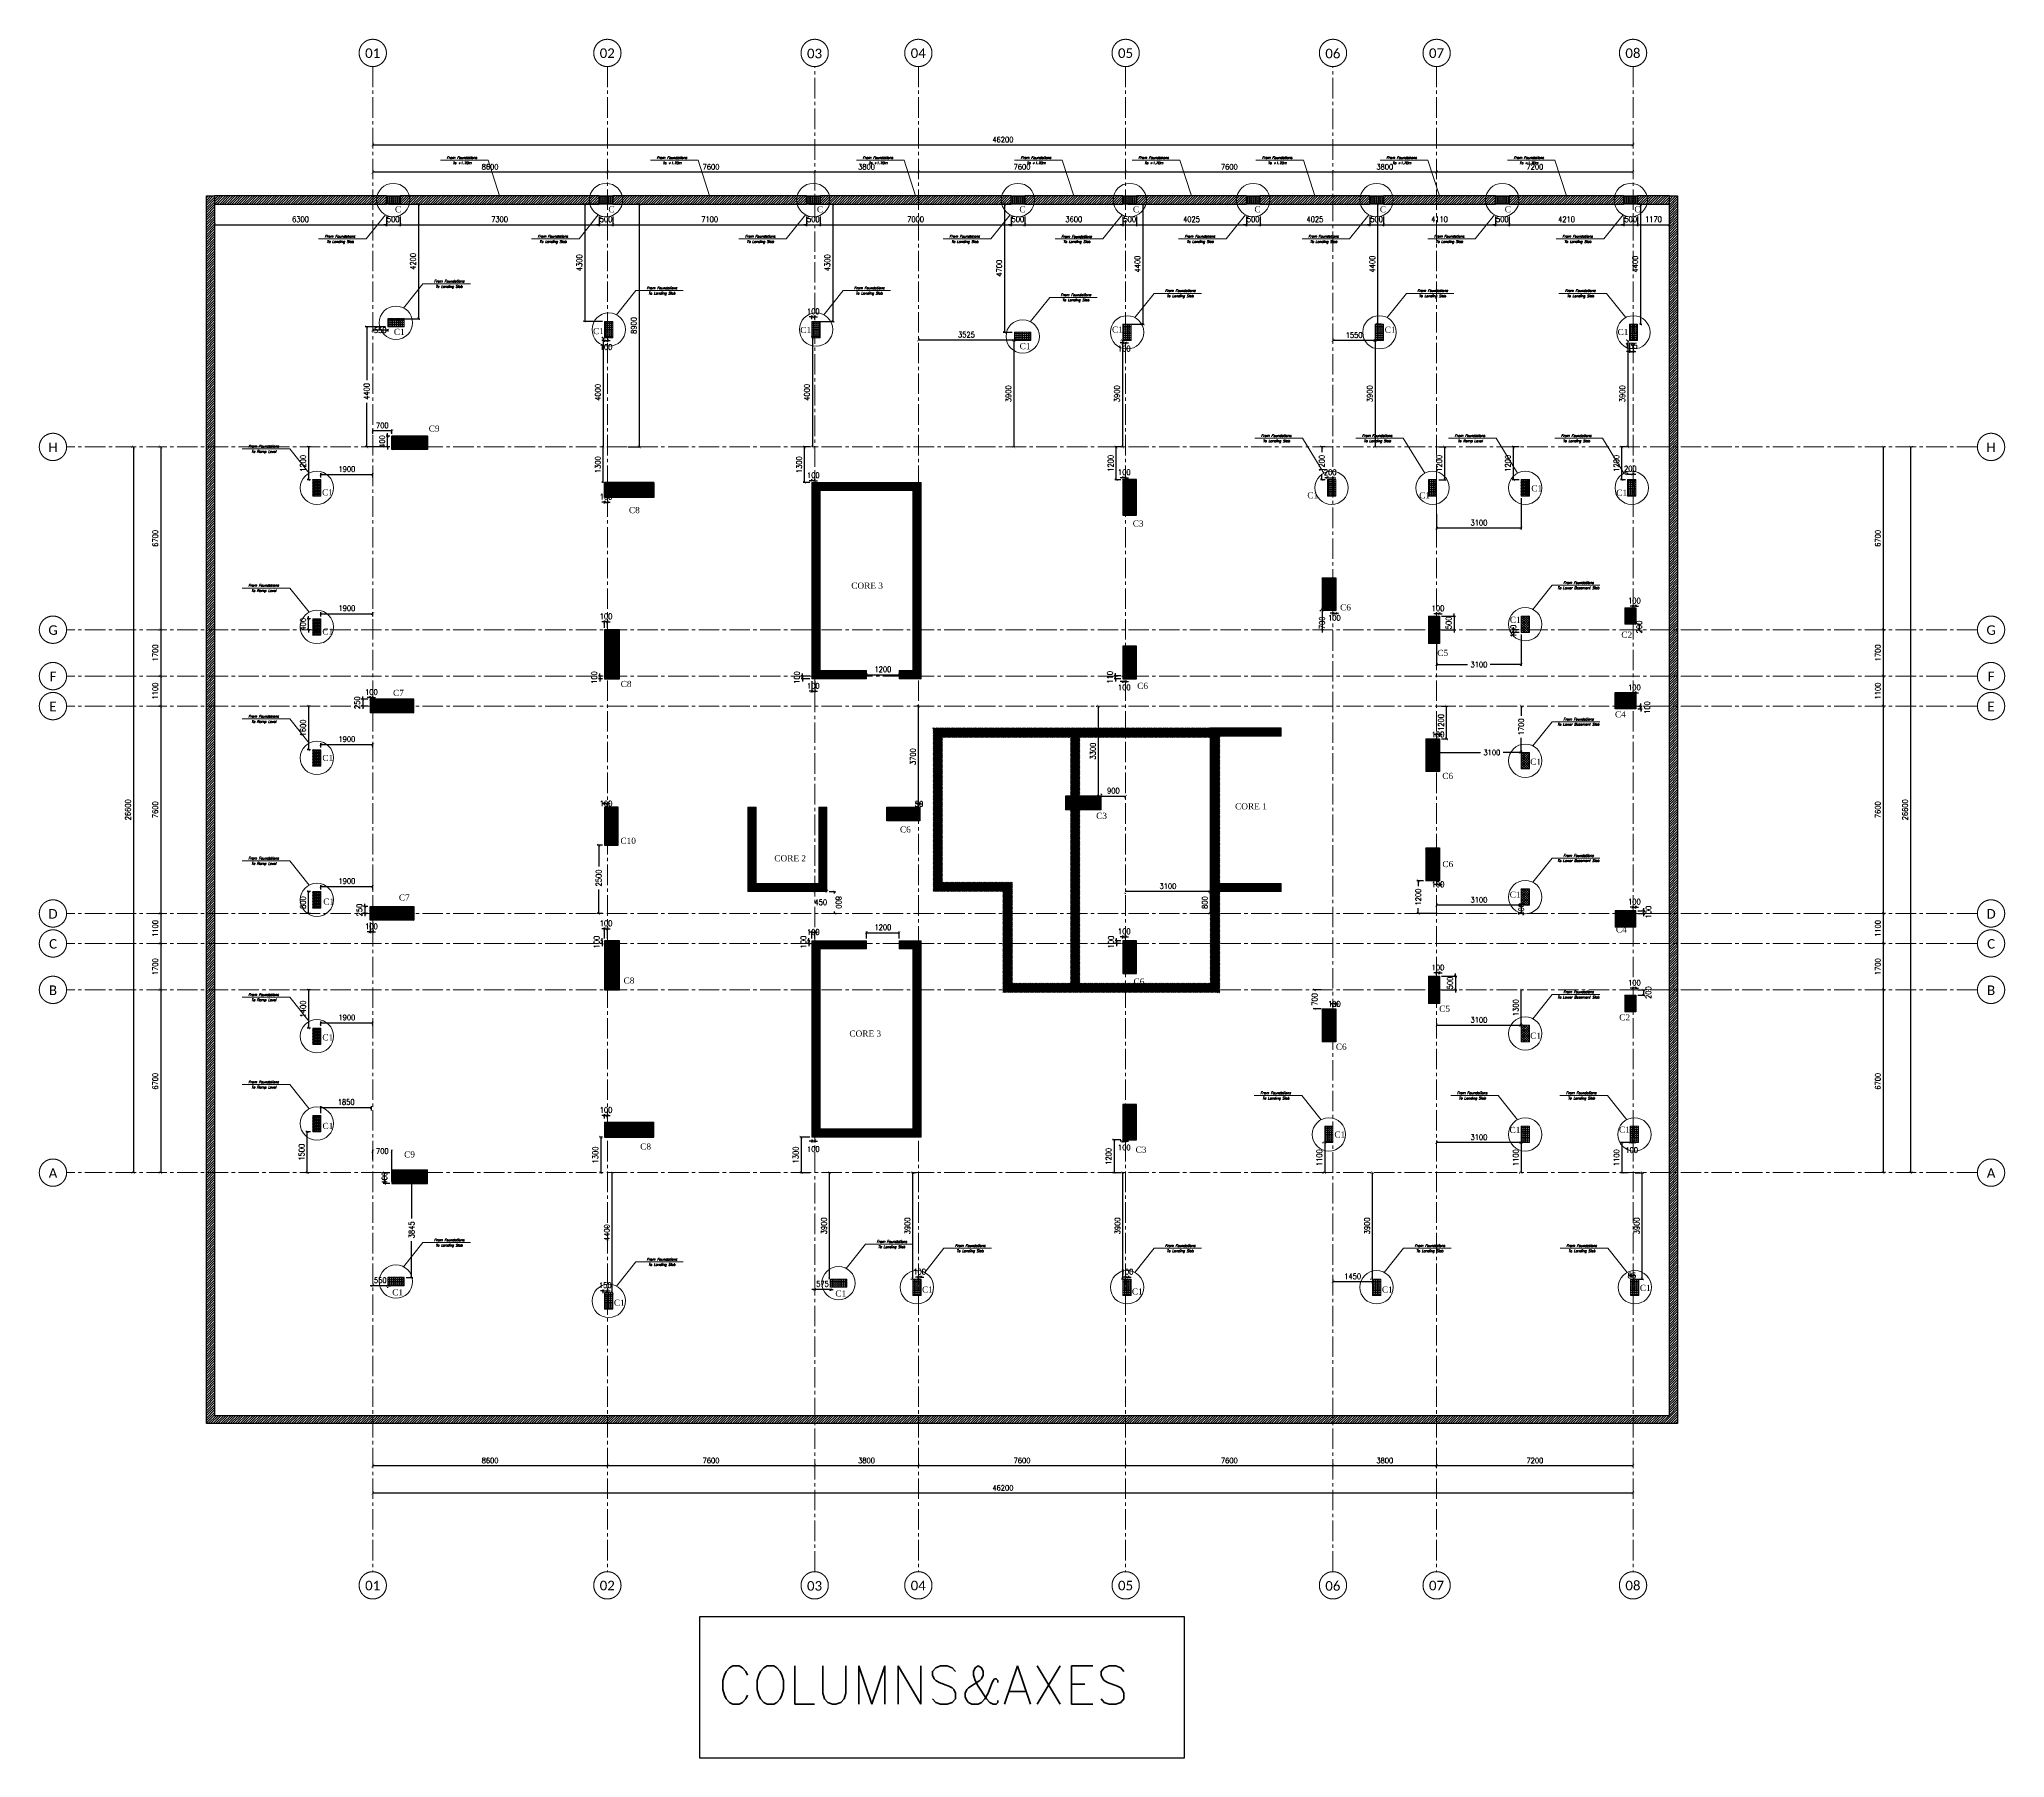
# Model space of a CAD drawing. Header units: millimetres. Extents: x -967280 to 3852, y 2833 to 1955156.
# Drawn here: x -553053 to -481004, y 365795 to 428777 of the extents above; entities that cross this region are included whole.
import ezdxf
from ezdxf.enums import TextEntityAlignment as Align

# ---------------------------------------------------------------- set-up
doc = ezdxf.new("R2010")
doc.units = ezdxf.units.MM
doc.header["$LTSCALE"] = 1000
doc.header["$PDMODE"] = 35
doc.header["$PDSIZE"] = 25
for name, pattern in [('$0$DASHED2', [0.375, 0.25, -0.125]), ('Columns_Structural070816$0$CENTER2', [1.125, 0.75, -0.125, 0.125, -0.125]), ('HRZN_Line-Ptrn-Sold', [9144001.0, 9144000.0, -1])]:
    doc.linetypes.add(name, pattern=pattern)
for name, color, linetype, lineweight in [('00-DE-Hatch', 11, 'Continuous', 0), ('00-EG-Text', 3, 'Continuous', 0), ('A-AX-ATT-100', 7, 'HRZN_Line-Ptrn-Sold', 18), ('S - column', 6, 'Continuous', 60), ('ST-000-AXIS', 9, 'Columns_Structural070816$0$CENTER2', 9), ('ST-RFT-BOT', 2, '$0$DASHED2', 30)]:
    doc.layers.add(name, color=color, linetype=linetype, lineweight=lineweight)
for name, color, linetype in [('_N-DIM 3', 7, 'Continuous'), ('A-ANNO-TEXT-25', 7, 'Continuous'), ('R.C. footing', 4, 'Continuous'), ('S - BATH Hach', 1, 'Continuous'), ('S - col hach', 1, 'Continuous'), ('S -Beams', 2, 'Continuous'), ('st_cir_mesh', 2, 'Continuous')]:
    doc.layers.add(name, color=color, linetype=linetype)
doc.styles.add('ASD', font='times.ttf')
doc.styles.add('Calibri_2', font='calibri.ttf', dxfattribs={"height": 300})
doc.styles.add('E', font='ITALICC.shx')
doc.styles.add('ROMANC', font='romanc.shx')
doc.styles.add('TUNELNO', font='romans.shx', dxfattribs={"width": 0.9})
doc.dimstyles.new('Copy(2) of DSEC', dxfattribs={"dimtxt": 200, "dimasz": 100, "dimexe": 50, "dimexo": 80, "dimgap": 100, "dimtad": 1, "dimdec": 0, "dimrnd": 5, "dimzin": 0, "dimdsep": 46, "dimtxsty": 'TUNELNO', "dimblk": 'ARCHTICK', "dimcen": 0.09, "dimclrd": 1, "dimclre": 1, "dimclrt": 3, "dimadec": 0, "dimazin": 0, "dimtfac": 0.78125, "dimtdec": 0, "dimtix": 1, "dimtmove": 2, "dimatfit": 3, "dimldrblk": 'ARCHTICK', "dimfxl": 1, "dimtolj": 1, "dimtzin": 0, "dimarcsym": 0})
pattern_1 = [(90, (-416898.87, -510339.72), (-69.85, 4e-15), [50.8, -19.05]), (180, (-416898.87, -510339.72), (-9e-15, -69.85), [50.8, -19.05])]
pattern_2 = [(90, (-416898.87, -510439.72), (-69.85, 4e-15), [50.8, -19.05]), (180, (-416898.87, -510439.72), (-9e-15, -69.85), [50.8, -19.05])]
pattern_3 = [(90, (-416898.87, -510539.72), (-69.85, 4e-15), [50.8, -19.05]), (180, (-416898.87, -510539.72), (-9e-15, -69.85), [50.8, -19.05])]
pattern_4 = [(45, (193250.144, -596912.31), (-22.4506403, 22.4506403), [])]
pattern_5 = [(45, (-119733.897, -851549.915), (-22.4506403, 22.4506403), [])]
pattern_6 = [(45, (907727.56, 223202.353), (-22.4506403, 22.4506403), [])]
pattern_7 = [(45, (-410798.87, -446239.72), (-44.9012806, 44.9012806), []), (135, (-410798.87, -446239.72), (-44.9012806, -44.9012806), [])]
pattern_8 = [(0, (-310798.873, -401239.722), (47.625, 27.4963064), [31.75, -63.5]), (120, (-310798.873, -401239.722), (-47.6249999, 27.4963066), [31.75, -63.5]), (60, (-310798.873, -401239.722), (1e-07, 54.9926131), [-63.5, 31.75])]
pattern_9 = [(90, (613578.686, -423037.37), (-69.85, 4e-15), [50.8, -19.05]), (180, (613578.686, -423037.37), (-9e-15, -69.85), [50.8, -19.05])]
pattern_10 = [(90, (613528.686, -423037.37), (-69.85, 4e-15), [50.8, -19.05]), (180, (613528.686, -423037.37), (-9e-15, -69.85), [50.8, -19.05])]
pattern_11 = [(45, (619961.186, -255135.994), (-44.9012806, 44.9012806), [])]

# ---------------------------------------------------------------- blocks, each defined once
blk = doc.blocks.new('Grid - HRZN_G-Datm-Grid-Head-1554275-FIRST FLOOR FFL_1_')
at = {"layer": 'A-AX-ATT-100'}
blk.add_circle((0, 0), 5, dxfattribs=at)
blk = doc.blocks.new('_ArchTick')
at = {"color": 0, "linetype": 'ByBlock', "const_width": 0.15}
blk.add_lwpolyline([(-0.5, -0.5), (0.5, 0.5)], dxfattribs=at)
blk = doc.blocks.new('*D1489')
at = {"layer": '_N-DIM 3', "color": 1, "linetype": 'Continuous', "lineweight": -2, "ltscale": 30, "transparency": 16777216}
for p, q in [((555899, 747185), (555899, 747155)), ((563099, 747185), (563099, 747155)), ((563099, 747105), (555899, 747105))]:
    blk.add_line(p, q, dxfattribs=at)
at = {"layer": 'Defpoints', "color": 0, "linetype": 'Continuous', "ltscale": 30, "transparency": 16777216}
for p in [(555899, 747105), (555899, 747105), (563099, 747105)]:
    blk.add_point(p, dxfattribs=at)
at = {"layer": '_N-DIM 3', "color": 1, "linetype": 'Continuous', "lineweight": -2, "ltscale": 30, "transparency": 16777216, "xscale": 100, "yscale": 100, "zscale": 100, "rotation": 180}
blk.add_blockref('_ArchTick', (555899, 747105), dxfattribs=at)
at = {"layer": '_N-DIM 3', "color": 1, "linetype": 'Continuous', "lineweight": -2, "ltscale": 30, "transparency": 16777216, "xscale": 100, "yscale": 100, "zscale": 100}
blk.add_blockref('_ArchTick', (563099, 747105), dxfattribs=at)
at = {"layer": '_N-DIM 3', "color": 3, "linetype": 'Continuous', "ltscale": 30, "transparency": 16777216, "insert": (559499, 747305), "char_height": 200, "attachment_point": 5, "style": 'TUNELNO'}
blk.add_mtext('\\A1;7200', dxfattribs=at)
blk = doc.blocks.new('*D1490')
at = {"layer": '_N-DIM 3', "color": 1, "linetype": 'Continuous', "lineweight": -2, "ltscale": 30, "transparency": 16777216}
for p, q in [((552099, 747185), (552099, 747155)), ((555899, 747185), (555899, 747155)), ((555899, 747105), (552099, 747105))]:
    blk.add_line(p, q, dxfattribs=at)
at = {"layer": 'Defpoints', "color": 0, "linetype": 'Continuous', "ltscale": 30, "transparency": 16777216}
for p in [(552099, 747105), (552099, 747105), (555899, 747105)]:
    blk.add_point(p, dxfattribs=at)
at = {"layer": '_N-DIM 3', "color": 1, "linetype": 'Continuous', "lineweight": -2, "ltscale": 30, "transparency": 16777216, "xscale": 100, "yscale": 100, "zscale": 100, "rotation": 180}
blk.add_blockref('_ArchTick', (552099, 747105), dxfattribs=at)
at = {"layer": '_N-DIM 3', "color": 1, "linetype": 'Continuous', "lineweight": -2, "ltscale": 30, "transparency": 16777216, "xscale": 100, "yscale": 100, "zscale": 100}
blk.add_blockref('_ArchTick', (555899, 747105), dxfattribs=at)
at = {"layer": '_N-DIM 3', "color": 3, "linetype": 'Continuous', "ltscale": 30, "transparency": 16777216, "insert": (553999, 747305), "char_height": 200, "attachment_point": 5, "style": 'TUNELNO'}
blk.add_mtext('\\A1;3800', dxfattribs=at)
blk = doc.blocks.new('*D1491')
at = {"layer": '_N-DIM 3', "color": 1, "linetype": 'Continuous', "lineweight": -2, "ltscale": 30, "transparency": 16777216}
for p, q in [((544499, 747185), (544499, 747155)), ((552099, 747185), (552099, 747155)), ((552099, 747105), (544499, 747105))]:
    blk.add_line(p, q, dxfattribs=at)
at = {"layer": 'Defpoints', "color": 0, "linetype": 'Continuous', "ltscale": 30, "transparency": 16777216}
for p in [(544499, 747105), (544499, 747105), (552099, 747105)]:
    blk.add_point(p, dxfattribs=at)
at = {"layer": '_N-DIM 3', "color": 1, "linetype": 'Continuous', "lineweight": -2, "ltscale": 30, "transparency": 16777216, "xscale": 100, "yscale": 100, "zscale": 100, "rotation": 180}
blk.add_blockref('_ArchTick', (544499, 747105), dxfattribs=at)
at = {"layer": '_N-DIM 3', "color": 1, "linetype": 'Continuous', "lineweight": -2, "ltscale": 30, "transparency": 16777216, "xscale": 100, "yscale": 100, "zscale": 100}
blk.add_blockref('_ArchTick', (552099, 747105), dxfattribs=at)
at = {"layer": '_N-DIM 3', "color": 3, "linetype": 'Continuous', "ltscale": 30, "transparency": 16777216, "insert": (548299, 747305), "char_height": 200, "attachment_point": 5, "style": 'TUNELNO'}
blk.add_mtext('\\A1;7600', dxfattribs=at)
blk = doc.blocks.new('*D1492')
at = {"layer": '_N-DIM 3', "color": 1, "linetype": 'Continuous', "lineweight": -2, "ltscale": 30, "transparency": 16777216}
for p, q in [((536899, 747185), (536899, 747155)), ((544499, 747185), (544499, 747155)), ((544499, 747105), (536899, 747105))]:
    blk.add_line(p, q, dxfattribs=at)
at = {"layer": 'Defpoints', "color": 0, "linetype": 'Continuous', "ltscale": 30, "transparency": 16777216}
for p in [(536899, 747105), (536899, 747105), (544499, 747105)]:
    blk.add_point(p, dxfattribs=at)
at = {"layer": '_N-DIM 3', "color": 1, "linetype": 'Continuous', "lineweight": -2, "ltscale": 30, "transparency": 16777216, "xscale": 100, "yscale": 100, "zscale": 100, "rotation": 180}
blk.add_blockref('_ArchTick', (536899, 747105), dxfattribs=at)
at = {"layer": '_N-DIM 3', "color": 1, "linetype": 'Continuous', "lineweight": -2, "ltscale": 30, "transparency": 16777216, "xscale": 100, "yscale": 100, "zscale": 100}
blk.add_blockref('_ArchTick', (544499, 747105), dxfattribs=at)
at = {"layer": '_N-DIM 3', "color": 3, "linetype": 'Continuous', "ltscale": 30, "transparency": 16777216, "insert": (540699, 747305), "char_height": 200, "attachment_point": 5, "style": 'TUNELNO'}
blk.add_mtext('\\A1;7600', dxfattribs=at)
blk = doc.blocks.new('*D1493')
at = {"layer": '_N-DIM 3', "color": 1, "linetype": 'Continuous', "lineweight": -2, "ltscale": 30, "transparency": 16777216}
for p, q in [((533099, 747185), (533099, 747155)), ((536899, 747185), (536899, 747155)), ((536899, 747105), (533099, 747105))]:
    blk.add_line(p, q, dxfattribs=at)
at = {"layer": 'Defpoints', "color": 0, "linetype": 'Continuous', "ltscale": 30, "transparency": 16777216}
for p in [(533099, 747105), (533099, 747105), (536899, 747105)]:
    blk.add_point(p, dxfattribs=at)
at = {"layer": '_N-DIM 3', "color": 1, "linetype": 'Continuous', "lineweight": -2, "ltscale": 30, "transparency": 16777216, "xscale": 100, "yscale": 100, "zscale": 100, "rotation": 180}
blk.add_blockref('_ArchTick', (533099, 747105), dxfattribs=at)
at = {"layer": '_N-DIM 3', "color": 1, "linetype": 'Continuous', "lineweight": -2, "ltscale": 30, "transparency": 16777216, "xscale": 100, "yscale": 100, "zscale": 100}
blk.add_blockref('_ArchTick', (536899, 747105), dxfattribs=at)
at = {"layer": '_N-DIM 3', "color": 3, "linetype": 'Continuous', "ltscale": 30, "transparency": 16777216, "insert": (534999, 747305), "char_height": 200, "attachment_point": 5, "style": 'TUNELNO'}
blk.add_mtext('\\A1;3800', dxfattribs=at)
blk = doc.blocks.new('*D1494')
at = {"layer": '_N-DIM 3', "color": 1, "linetype": 'Continuous', "lineweight": -2, "ltscale": 30, "transparency": 16777216}
for p, q in [((525499, 747185), (525499, 747155)), ((533099, 747185), (533099, 747155)), ((533099, 747105), (525499, 747105))]:
    blk.add_line(p, q, dxfattribs=at)
at = {"layer": 'Defpoints', "color": 0, "linetype": 'Continuous', "ltscale": 30, "transparency": 16777216}
for p in [(525499, 747105), (525499, 747105), (533099, 747105)]:
    blk.add_point(p, dxfattribs=at)
at = {"layer": '_N-DIM 3', "color": 1, "linetype": 'Continuous', "lineweight": -2, "ltscale": 30, "transparency": 16777216, "xscale": 100, "yscale": 100, "zscale": 100, "rotation": 180}
blk.add_blockref('_ArchTick', (525499, 747105), dxfattribs=at)
at = {"layer": '_N-DIM 3', "color": 1, "linetype": 'Continuous', "lineweight": -2, "ltscale": 30, "transparency": 16777216, "xscale": 100, "yscale": 100, "zscale": 100}
blk.add_blockref('_ArchTick', (533099, 747105), dxfattribs=at)
at = {"layer": '_N-DIM 3', "color": 3, "linetype": 'Continuous', "ltscale": 30, "transparency": 16777216, "insert": (529299, 747305), "char_height": 200, "attachment_point": 5, "style": 'TUNELNO'}
blk.add_mtext('\\A1;7600', dxfattribs=at)
blk = doc.blocks.new('*D1495')
at = {"layer": '_N-DIM 3', "color": 1, "linetype": 'Continuous', "lineweight": -2, "ltscale": 30, "transparency": 16777216}
for p, q in [((516899, 747185), (516899, 747155)), ((525499, 747185), (525499, 747155)), ((525499, 747105), (516899, 747105))]:
    blk.add_line(p, q, dxfattribs=at)
at = {"layer": 'Defpoints', "color": 0, "linetype": 'Continuous', "ltscale": 30, "transparency": 16777216}
for p in [(516899, 747105), (516899, 747105), (525499, 747105)]:
    blk.add_point(p, dxfattribs=at)
at = {"layer": '_N-DIM 3', "color": 1, "linetype": 'Continuous', "lineweight": -2, "ltscale": 30, "transparency": 16777216, "xscale": 100, "yscale": 100, "zscale": 100, "rotation": 180}
blk.add_blockref('_ArchTick', (516899, 747105), dxfattribs=at)
at = {"layer": '_N-DIM 3', "color": 1, "linetype": 'Continuous', "lineweight": -2, "ltscale": 30, "transparency": 16777216, "xscale": 100, "yscale": 100, "zscale": 100}
blk.add_blockref('_ArchTick', (525499, 747105), dxfattribs=at)
at = {"layer": '_N-DIM 3', "color": 3, "linetype": 'Continuous', "ltscale": 30, "transparency": 16777216, "insert": (521199, 747305), "char_height": 200, "attachment_point": 5, "style": 'TUNELNO'}
blk.add_mtext('\\A1;8600', dxfattribs=at)
blk = doc.blocks.new('*D1496')
at = {"layer": '_N-DIM 3', "color": 1, "linetype": 'Continuous', "lineweight": -2, "ltscale": 30, "transparency": 16777216}
for p, q in [((516899, 748185), (516899, 748155)), ((563099, 748105), (516899, 748105)), ((563099, 748185), (563099, 748155))]:
    blk.add_line(p, q, dxfattribs=at)
at = {"layer": 'Defpoints', "color": 0, "linetype": 'Continuous', "ltscale": 30, "transparency": 16777216}
for p in [(516899, 748105), (516899, 748105), (563099, 748105)]:
    blk.add_point(p, dxfattribs=at)
at = {"layer": '_N-DIM 3', "color": 1, "linetype": 'Continuous', "lineweight": -2, "ltscale": 30, "transparency": 16777216, "xscale": 100, "yscale": 100, "zscale": 100, "rotation": 180}
blk.add_blockref('_ArchTick', (516899, 748105), dxfattribs=at)
at = {"layer": '_N-DIM 3', "color": 1, "linetype": 'Continuous', "lineweight": -2, "ltscale": 30, "transparency": 16777216, "xscale": 100, "yscale": 100, "zscale": 100}
blk.add_blockref('_ArchTick', (563099, 748105), dxfattribs=at)
at = {"layer": '_N-DIM 3', "color": 3, "linetype": 'Continuous', "ltscale": 30, "transparency": 16777216, "insert": (539999, 748305), "char_height": 200, "attachment_point": 5, "style": 'TUNELNO'}
blk.add_mtext('\\A1;46200', dxfattribs=at)
blk = doc.blocks.new('*D1497')
at = {"layer": '_N-DIM 3', "color": 1, "linetype": 'Continuous', "lineweight": -2, "ltscale": 30, "transparency": 16777216}
for p, q in [((572272, 737040), (572272, 730340)), ((572352, 737040), (572322, 737040)), ((572352, 730340), (572322, 730340))]:
    blk.add_line(p, q, dxfattribs=at)
at = {"layer": 'Defpoints', "color": 0, "linetype": 'Continuous', "ltscale": 30, "transparency": 16777216}
for p in [(572272, 737040), (572272, 730340), (572272, 730340)]:
    blk.add_point(p, dxfattribs=at)
at = {"layer": '_N-DIM 3', "color": 1, "linetype": 'Continuous', "lineweight": -2, "ltscale": 30, "transparency": 16777216, "xscale": 100, "yscale": 100, "zscale": 100}
for p, rotation in [((572272, 737040), 90), ((572272, 730340), 270)]:
    blk.add_blockref('_ArchTick', p, dxfattribs=dict(at, rotation=rotation))
at = {"layer": '_N-DIM 3', "color": 3, "linetype": 'Continuous', "ltscale": 30, "transparency": 16777216, "insert": (572072, 733690), "char_height": 200, "attachment_point": 5, "rotation": 90, "style": 'TUNELNO'}
blk.add_mtext('\\A1;6700', dxfattribs=at)
blk = doc.blocks.new('*D1498')
at = {"layer": '_N-DIM 3', "color": 1, "linetype": 'Continuous', "lineweight": -2, "ltscale": 30, "transparency": 16777216}
for p, q in [((572272, 730340), (572272, 728640)), ((572352, 730340), (572322, 730340)), ((572352, 728640), (572322, 728640))]:
    blk.add_line(p, q, dxfattribs=at)
at = {"layer": 'Defpoints', "color": 0, "linetype": 'Continuous', "ltscale": 30, "transparency": 16777216}
for p in [(572272, 730340), (572272, 728640), (572272, 728640)]:
    blk.add_point(p, dxfattribs=at)
at = {"layer": '_N-DIM 3', "color": 1, "linetype": 'Continuous', "lineweight": -2, "ltscale": 30, "transparency": 16777216, "xscale": 100, "yscale": 100, "zscale": 100}
for p, rotation in [((572272, 730340), 90), ((572272, 728640), 270)]:
    blk.add_blockref('_ArchTick', p, dxfattribs=dict(at, rotation=rotation))
at = {"layer": '_N-DIM 3', "color": 3, "linetype": 'Continuous', "ltscale": 30, "transparency": 16777216, "insert": (572072, 729490), "char_height": 200, "attachment_point": 5, "rotation": 90, "style": 'TUNELNO'}
blk.add_mtext('\\A1;1700', dxfattribs=at)
blk = doc.blocks.new('*D1499')
at = {"layer": '_N-DIM 3', "color": 1, "linetype": 'Continuous', "lineweight": -2, "ltscale": 30, "transparency": 16777216}
for p, q in [((572272, 728640), (572272, 727540)), ((572352, 728640), (572322, 728640)), ((572352, 727540), (572322, 727540))]:
    blk.add_line(p, q, dxfattribs=at)
at = {"layer": 'Defpoints', "color": 0, "linetype": 'Continuous', "ltscale": 30, "transparency": 16777216}
for p in [(572272, 728640), (572272, 727540), (572272, 727540)]:
    blk.add_point(p, dxfattribs=at)
at = {"layer": '_N-DIM 3', "color": 1, "linetype": 'Continuous', "lineweight": -2, "ltscale": 30, "transparency": 16777216, "xscale": 100, "yscale": 100, "zscale": 100}
for p, rotation in [((572272, 728640), 90), ((572272, 727540), 270)]:
    blk.add_blockref('_ArchTick', p, dxfattribs=dict(at, rotation=rotation))
at = {"layer": '_N-DIM 3', "color": 3, "linetype": 'Continuous', "ltscale": 30, "transparency": 16777216, "insert": (572072, 728090), "char_height": 200, "attachment_point": 5, "rotation": 90, "style": 'TUNELNO'}
blk.add_mtext('\\A1;1100', dxfattribs=at)
blk = doc.blocks.new('*D1500')
at = {"layer": '_N-DIM 3', "color": 1, "linetype": 'Continuous', "lineweight": -2, "ltscale": 30, "transparency": 16777216}
for p, q in [((572272, 727540), (572272, 719940)), ((572352, 727540), (572322, 727540)), ((572352, 719940), (572322, 719940))]:
    blk.add_line(p, q, dxfattribs=at)
at = {"layer": 'Defpoints', "color": 0, "linetype": 'Continuous', "ltscale": 30, "transparency": 16777216}
for p in [(572272, 727540), (572272, 719940), (572272, 719940)]:
    blk.add_point(p, dxfattribs=at)
at = {"layer": '_N-DIM 3', "color": 1, "linetype": 'Continuous', "lineweight": -2, "ltscale": 30, "transparency": 16777216, "xscale": 100, "yscale": 100, "zscale": 100}
for p, rotation in [((572272, 727540), 90), ((572272, 719940), 270)]:
    blk.add_blockref('_ArchTick', p, dxfattribs=dict(at, rotation=rotation))
at = {"layer": '_N-DIM 3', "color": 3, "linetype": 'Continuous', "ltscale": 30, "transparency": 16777216, "insert": (572072, 723740), "char_height": 200, "attachment_point": 5, "rotation": 90, "style": 'TUNELNO'}
blk.add_mtext('\\A1;7600', dxfattribs=at)
blk = doc.blocks.new('*D1501')
at = {"layer": '_N-DIM 3', "color": 1, "linetype": 'Continuous', "lineweight": -2, "ltscale": 30, "transparency": 16777216}
for p, q in [((572272, 719940), (572272, 718840)), ((572352, 719940), (572322, 719940)), ((572352, 718840), (572322, 718840))]:
    blk.add_line(p, q, dxfattribs=at)
at = {"layer": 'Defpoints', "color": 0, "linetype": 'Continuous', "ltscale": 30, "transparency": 16777216}
for p in [(572272, 719940), (572272, 718840), (572272, 718840)]:
    blk.add_point(p, dxfattribs=at)
at = {"layer": '_N-DIM 3', "color": 1, "linetype": 'Continuous', "lineweight": -2, "ltscale": 30, "transparency": 16777216, "xscale": 100, "yscale": 100, "zscale": 100}
for p, rotation in [((572272, 719940), 90), ((572272, 718840), 270)]:
    blk.add_blockref('_ArchTick', p, dxfattribs=dict(at, rotation=rotation))
at = {"layer": '_N-DIM 3', "color": 3, "linetype": 'Continuous', "ltscale": 30, "transparency": 16777216, "insert": (572072, 719390), "char_height": 200, "attachment_point": 5, "rotation": 90, "style": 'TUNELNO'}
blk.add_mtext('\\A1;1100', dxfattribs=at)
blk = doc.blocks.new('*D1502')
at = {"layer": '_N-DIM 3', "color": 1, "linetype": 'Continuous', "lineweight": -2, "ltscale": 30, "transparency": 16777216}
for p, q in [((572272, 718840), (572272, 717140)), ((572352, 718840), (572322, 718840)), ((572352, 717140), (572322, 717140))]:
    blk.add_line(p, q, dxfattribs=at)
at = {"layer": 'Defpoints', "color": 0, "linetype": 'Continuous', "ltscale": 30, "transparency": 16777216}
for p in [(572272, 718840), (572272, 717140), (572272, 717140)]:
    blk.add_point(p, dxfattribs=at)
at = {"layer": '_N-DIM 3', "color": 1, "linetype": 'Continuous', "lineweight": -2, "ltscale": 30, "transparency": 16777216, "xscale": 100, "yscale": 100, "zscale": 100}
for p, rotation in [((572272, 718840), 90), ((572272, 717140), 270)]:
    blk.add_blockref('_ArchTick', p, dxfattribs=dict(at, rotation=rotation))
at = {"layer": '_N-DIM 3', "color": 3, "linetype": 'Continuous', "ltscale": 30, "transparency": 16777216, "insert": (572072, 717990), "char_height": 200, "attachment_point": 5, "rotation": 90, "style": 'TUNELNO'}
blk.add_mtext('\\A1;1700', dxfattribs=at)
blk = doc.blocks.new('*D1503')
at = {"layer": '_N-DIM 3', "color": 1, "linetype": 'Continuous', "lineweight": -2, "ltscale": 30, "transparency": 16777216}
for p, q in [((572272, 717140), (572272, 710440)), ((572352, 717140), (572322, 717140)), ((572352, 710440), (572322, 710440))]:
    blk.add_line(p, q, dxfattribs=at)
at = {"layer": 'Defpoints', "color": 0, "linetype": 'Continuous', "ltscale": 30, "transparency": 16777216}
for p in [(572272, 717140), (572272, 710440), (572272, 710440)]:
    blk.add_point(p, dxfattribs=at)
at = {"layer": '_N-DIM 3', "color": 1, "linetype": 'Continuous', "lineweight": -2, "ltscale": 30, "transparency": 16777216, "xscale": 100, "yscale": 100, "zscale": 100}
for p, rotation in [((572272, 717140), 90), ((572272, 710440), 270)]:
    blk.add_blockref('_ArchTick', p, dxfattribs=dict(at, rotation=rotation))
at = {"layer": '_N-DIM 3', "color": 3, "linetype": 'Continuous', "ltscale": 30, "transparency": 16777216, "insert": (572072, 713790), "char_height": 200, "attachment_point": 5, "rotation": 90, "style": 'TUNELNO'}
blk.add_mtext('\\A1;6700', dxfattribs=at)
blk = doc.blocks.new('*D1504')
at = {"layer": '_N-DIM 3', "color": 1, "linetype": 'Continuous', "lineweight": -2, "ltscale": 30, "transparency": 16777216}
for p, q in [((573272, 737040), (573272, 710440)), ((573352, 737040), (573322, 737040)), ((573352, 710440), (573322, 710440))]:
    blk.add_line(p, q, dxfattribs=at)
at = {"layer": 'Defpoints', "color": 0, "linetype": 'Continuous', "ltscale": 30, "transparency": 16777216}
for p in [(573272, 737040), (573272, 710440), (573272, 710440)]:
    blk.add_point(p, dxfattribs=at)
at = {"layer": '_N-DIM 3', "color": 1, "linetype": 'Continuous', "lineweight": -2, "ltscale": 30, "transparency": 16777216, "xscale": 100, "yscale": 100, "zscale": 100}
for p, rotation in [((573272, 737040), 90), ((573272, 710440), 270)]:
    blk.add_blockref('_ArchTick', p, dxfattribs=dict(at, rotation=rotation))
at = {"layer": '_N-DIM 3', "color": 3, "linetype": 'Continuous', "ltscale": 30, "transparency": 16777216, "insert": (573072, 723740), "char_height": 200, "attachment_point": 5, "rotation": 90, "style": 'TUNELNO'}
blk.add_mtext('\\A1;26600', dxfattribs=at)
blk = doc.blocks.new('*D1505')
at = {"layer": '_N-DIM 3', "color": 1, "linetype": 'Continuous', "lineweight": -2, "ltscale": 30, "transparency": 16777216}
for p, q in [((509045, 737040), (509075, 737040)), ((509125, 737040), (509125, 730340)), ((509045, 730340), (509075, 730340))]:
    blk.add_line(p, q, dxfattribs=at)
at = {"layer": 'Defpoints', "color": 0, "linetype": 'Continuous', "ltscale": 30, "transparency": 16777216}
for p in [(509125, 737040), (509125, 730340), (509125, 730340)]:
    blk.add_point(p, dxfattribs=at)
at = {"layer": '_N-DIM 3', "color": 1, "linetype": 'Continuous', "lineweight": -2, "ltscale": 30, "transparency": 16777216, "xscale": 100, "yscale": 100, "zscale": 100}
for p, rotation in [((509125, 737040), 90), ((509125, 730340), 270)]:
    blk.add_blockref('_ArchTick', p, dxfattribs=dict(at, rotation=rotation))
at = {"layer": '_N-DIM 3', "color": 3, "linetype": 'Continuous', "ltscale": 30, "transparency": 16777216, "insert": (508925, 733690), "char_height": 200, "attachment_point": 5, "rotation": 90, "style": 'TUNELNO'}
blk.add_mtext('\\A1;6700', dxfattribs=at)
blk = doc.blocks.new('*D1506')
at = {"layer": '_N-DIM 3', "color": 1, "linetype": 'Continuous', "lineweight": -2, "ltscale": 30, "transparency": 16777216}
for p, q in [((509045, 730340), (509075, 730340)), ((509125, 730340), (509125, 728640)), ((509045, 728640), (509075, 728640))]:
    blk.add_line(p, q, dxfattribs=at)
at = {"layer": 'Defpoints', "color": 0, "linetype": 'Continuous', "ltscale": 30, "transparency": 16777216}
for p in [(509125, 730340), (509125, 728640), (509125, 728640)]:
    blk.add_point(p, dxfattribs=at)
at = {"layer": '_N-DIM 3', "color": 1, "linetype": 'Continuous', "lineweight": -2, "ltscale": 30, "transparency": 16777216, "xscale": 100, "yscale": 100, "zscale": 100}
for p, rotation in [((509125, 730340), 90), ((509125, 728640), 270)]:
    blk.add_blockref('_ArchTick', p, dxfattribs=dict(at, rotation=rotation))
at = {"layer": '_N-DIM 3', "color": 3, "linetype": 'Continuous', "ltscale": 30, "transparency": 16777216, "insert": (508925, 729490), "char_height": 200, "attachment_point": 5, "rotation": 90, "style": 'TUNELNO'}
blk.add_mtext('\\A1;1700', dxfattribs=at)
blk = doc.blocks.new('*D1507')
at = {"layer": '_N-DIM 3', "color": 1, "linetype": 'Continuous', "lineweight": -2, "ltscale": 30, "transparency": 16777216}
for p, q in [((509045, 728640), (509075, 728640)), ((509125, 728640), (509125, 727540)), ((509045, 727540), (509075, 727540))]:
    blk.add_line(p, q, dxfattribs=at)
at = {"layer": 'Defpoints', "color": 0, "linetype": 'Continuous', "ltscale": 30, "transparency": 16777216}
for p in [(509125, 728640), (509125, 727540), (509125, 727540)]:
    blk.add_point(p, dxfattribs=at)
at = {"layer": '_N-DIM 3', "color": 1, "linetype": 'Continuous', "lineweight": -2, "ltscale": 30, "transparency": 16777216, "xscale": 100, "yscale": 100, "zscale": 100}
for p, rotation in [((509125, 728640), 90), ((509125, 727540), 270)]:
    blk.add_blockref('_ArchTick', p, dxfattribs=dict(at, rotation=rotation))
at = {"layer": '_N-DIM 3', "color": 3, "linetype": 'Continuous', "ltscale": 30, "transparency": 16777216, "insert": (508925, 728090), "char_height": 200, "attachment_point": 5, "rotation": 90, "style": 'TUNELNO'}
blk.add_mtext('\\A1;1100', dxfattribs=at)
blk = doc.blocks.new('*D1508')
at = {"layer": '_N-DIM 3', "color": 1, "linetype": 'Continuous', "lineweight": -2, "ltscale": 30, "transparency": 16777216}
for p, q in [((509045, 727540), (509075, 727540)), ((509125, 727540), (509125, 719940)), ((509045, 719940), (509075, 719940))]:
    blk.add_line(p, q, dxfattribs=at)
at = {"layer": 'Defpoints', "color": 0, "linetype": 'Continuous', "ltscale": 30, "transparency": 16777216}
for p in [(509125, 727540), (509125, 719940), (509125, 719940)]:
    blk.add_point(p, dxfattribs=at)
at = {"layer": '_N-DIM 3', "color": 1, "linetype": 'Continuous', "lineweight": -2, "ltscale": 30, "transparency": 16777216, "xscale": 100, "yscale": 100, "zscale": 100}
for p, rotation in [((509125, 727540), 90), ((509125, 719940), 270)]:
    blk.add_blockref('_ArchTick', p, dxfattribs=dict(at, rotation=rotation))
at = {"layer": '_N-DIM 3', "color": 3, "linetype": 'Continuous', "ltscale": 30, "transparency": 16777216, "insert": (508925, 723740), "char_height": 200, "attachment_point": 5, "rotation": 90, "style": 'TUNELNO'}
blk.add_mtext('\\A1;7600', dxfattribs=at)
blk = doc.blocks.new('*D1509')
at = {"layer": '_N-DIM 3', "color": 1, "linetype": 'Continuous', "lineweight": -2, "ltscale": 30, "transparency": 16777216}
for p, q in [((509045, 719940), (509075, 719940)), ((509125, 719940), (509125, 718840)), ((509045, 718840), (509075, 718840))]:
    blk.add_line(p, q, dxfattribs=at)
at = {"layer": 'Defpoints', "color": 0, "linetype": 'Continuous', "ltscale": 30, "transparency": 16777216}
for p in [(509125, 719940), (509125, 718840), (509125, 718840)]:
    blk.add_point(p, dxfattribs=at)
at = {"layer": '_N-DIM 3', "color": 1, "linetype": 'Continuous', "lineweight": -2, "ltscale": 30, "transparency": 16777216, "xscale": 100, "yscale": 100, "zscale": 100}
for p, rotation in [((509125, 719940), 90), ((509125, 718840), 270)]:
    blk.add_blockref('_ArchTick', p, dxfattribs=dict(at, rotation=rotation))
at = {"layer": '_N-DIM 3', "color": 3, "linetype": 'Continuous', "ltscale": 30, "transparency": 16777216, "insert": (508925, 719390), "char_height": 200, "attachment_point": 5, "rotation": 90, "style": 'TUNELNO'}
blk.add_mtext('\\A1;1100', dxfattribs=at)
blk = doc.blocks.new('*D1510')
at = {"layer": '_N-DIM 3', "color": 1, "linetype": 'Continuous', "lineweight": -2, "ltscale": 30, "transparency": 16777216}
for p, q in [((509045, 718840), (509075, 718840)), ((509125, 718840), (509125, 717140)), ((509045, 717140), (509075, 717140))]:
    blk.add_line(p, q, dxfattribs=at)
at = {"layer": 'Defpoints', "color": 0, "linetype": 'Continuous', "ltscale": 30, "transparency": 16777216}
for p in [(509125, 718840), (509125, 717140), (509125, 717140)]:
    blk.add_point(p, dxfattribs=at)
at = {"layer": '_N-DIM 3', "color": 1, "linetype": 'Continuous', "lineweight": -2, "ltscale": 30, "transparency": 16777216, "xscale": 100, "yscale": 100, "zscale": 100}
for p, rotation in [((509125, 718840), 90), ((509125, 717140), 270)]:
    blk.add_blockref('_ArchTick', p, dxfattribs=dict(at, rotation=rotation))
at = {"layer": '_N-DIM 3', "color": 3, "linetype": 'Continuous', "ltscale": 30, "transparency": 16777216, "insert": (508925, 717990), "char_height": 200, "attachment_point": 5, "rotation": 90, "style": 'TUNELNO'}
blk.add_mtext('\\A1;1700', dxfattribs=at)
blk = doc.blocks.new('*D1511')
at = {"layer": '_N-DIM 3', "color": 1, "linetype": 'Continuous', "lineweight": -2, "ltscale": 30, "transparency": 16777216}
for p, q in [((509045, 717140), (509075, 717140)), ((509125, 717140), (509125, 710440)), ((509045, 710440), (509075, 710440))]:
    blk.add_line(p, q, dxfattribs=at)
at = {"layer": 'Defpoints', "color": 0, "linetype": 'Continuous', "ltscale": 30, "transparency": 16777216}
for p in [(509125, 717140), (509125, 710440), (509125, 710440)]:
    blk.add_point(p, dxfattribs=at)
at = {"layer": '_N-DIM 3', "color": 1, "linetype": 'Continuous', "lineweight": -2, "ltscale": 30, "transparency": 16777216, "xscale": 100, "yscale": 100, "zscale": 100}
for p, rotation in [((509125, 717140), 90), ((509125, 710440), 270)]:
    blk.add_blockref('_ArchTick', p, dxfattribs=dict(at, rotation=rotation))
at = {"layer": '_N-DIM 3', "color": 3, "linetype": 'Continuous', "ltscale": 30, "transparency": 16777216, "insert": (508925, 713790), "char_height": 200, "attachment_point": 5, "rotation": 90, "style": 'TUNELNO'}
blk.add_mtext('\\A1;6700', dxfattribs=at)
blk = doc.blocks.new('*D1512')
at = {"layer": '_N-DIM 3', "color": 1, "linetype": 'Continuous', "lineweight": -2, "ltscale": 30, "transparency": 16777216}
for p, q in [((508045, 737040), (508075, 737040)), ((508125, 737040), (508125, 710440)), ((508045, 710440), (508075, 710440))]:
    blk.add_line(p, q, dxfattribs=at)
at = {"layer": 'Defpoints', "color": 0, "linetype": 'Continuous', "ltscale": 30, "transparency": 16777216}
for p in [(508125, 737040), (508125, 710440), (508125, 710440)]:
    blk.add_point(p, dxfattribs=at)
at = {"layer": '_N-DIM 3', "color": 1, "linetype": 'Continuous', "lineweight": -2, "ltscale": 30, "transparency": 16777216, "xscale": 100, "yscale": 100, "zscale": 100}
for p, rotation in [((508125, 737040), 90), ((508125, 710440), 270)]:
    blk.add_blockref('_ArchTick', p, dxfattribs=dict(at, rotation=rotation))
at = {"layer": '_N-DIM 3', "color": 3, "linetype": 'Continuous', "ltscale": 30, "transparency": 16777216, "insert": (507925, 723740), "char_height": 200, "attachment_point": 5, "rotation": 90, "style": 'TUNELNO'}
blk.add_mtext('\\A1;26600', dxfattribs=at)
blk = doc.blocks.new('*D1513')
at = {"layer": '_N-DIM 3', "color": 1, "linetype": 'Continuous', "lineweight": -2, "ltscale": 30, "transparency": 16777216}
for p, q in [((555899, 699769), (555899, 699739)), ((563099, 699689), (555899, 699689)), ((563099, 699769), (563099, 699739))]:
    blk.add_line(p, q, dxfattribs=at)
at = {"layer": 'Defpoints', "color": 0, "linetype": 'Continuous', "ltscale": 30, "transparency": 16777216}
for p in [(555899, 699689), (555899, 699689), (563099, 699689)]:
    blk.add_point(p, dxfattribs=at)
at = {"layer": '_N-DIM 3', "color": 1, "linetype": 'Continuous', "lineweight": -2, "ltscale": 30, "transparency": 16777216, "xscale": 100, "yscale": 100, "zscale": 100, "rotation": 180}
blk.add_blockref('_ArchTick', (555899, 699689), dxfattribs=at)
at = {"layer": '_N-DIM 3', "color": 1, "linetype": 'Continuous', "lineweight": -2, "ltscale": 30, "transparency": 16777216, "xscale": 100, "yscale": 100, "zscale": 100}
blk.add_blockref('_ArchTick', (563099, 699689), dxfattribs=at)
at = {"layer": '_N-DIM 3', "color": 3, "linetype": 'Continuous', "ltscale": 30, "transparency": 16777216, "insert": (559499, 699889), "char_height": 200, "attachment_point": 5, "style": 'TUNELNO'}
blk.add_mtext('\\A1;7200', dxfattribs=at)
blk = doc.blocks.new('*D1514')
at = {"layer": '_N-DIM 3', "color": 1, "linetype": 'Continuous', "lineweight": -2, "ltscale": 30, "transparency": 16777216}
for p, q in [((552099, 699769), (552099, 699739)), ((555899, 699689), (552099, 699689)), ((555899, 699769), (555899, 699739))]:
    blk.add_line(p, q, dxfattribs=at)
at = {"layer": 'Defpoints', "color": 0, "linetype": 'Continuous', "ltscale": 30, "transparency": 16777216}
for p in [(552099, 699689), (552099, 699689), (555899, 699689)]:
    blk.add_point(p, dxfattribs=at)
at = {"layer": '_N-DIM 3', "color": 1, "linetype": 'Continuous', "lineweight": -2, "ltscale": 30, "transparency": 16777216, "xscale": 100, "yscale": 100, "zscale": 100, "rotation": 180}
blk.add_blockref('_ArchTick', (552099, 699689), dxfattribs=at)
at = {"layer": '_N-DIM 3', "color": 1, "linetype": 'Continuous', "lineweight": -2, "ltscale": 30, "transparency": 16777216, "xscale": 100, "yscale": 100, "zscale": 100}
blk.add_blockref('_ArchTick', (555899, 699689), dxfattribs=at)
at = {"layer": '_N-DIM 3', "color": 3, "linetype": 'Continuous', "ltscale": 30, "transparency": 16777216, "insert": (553999, 699889), "char_height": 200, "attachment_point": 5, "style": 'TUNELNO'}
blk.add_mtext('\\A1;3800', dxfattribs=at)
blk = doc.blocks.new('*D1515')
at = {"layer": '_N-DIM 3', "color": 1, "linetype": 'Continuous', "lineweight": -2, "ltscale": 30, "transparency": 16777216}
for p, q in [((544499, 699769), (544499, 699739)), ((552099, 699689), (544499, 699689)), ((552099, 699769), (552099, 699739))]:
    blk.add_line(p, q, dxfattribs=at)
at = {"layer": 'Defpoints', "color": 0, "linetype": 'Continuous', "ltscale": 30, "transparency": 16777216}
for p in [(544499, 699689), (544499, 699689), (552099, 699689)]:
    blk.add_point(p, dxfattribs=at)
at = {"layer": '_N-DIM 3', "color": 1, "linetype": 'Continuous', "lineweight": -2, "ltscale": 30, "transparency": 16777216, "xscale": 100, "yscale": 100, "zscale": 100, "rotation": 180}
blk.add_blockref('_ArchTick', (544499, 699689), dxfattribs=at)
at = {"layer": '_N-DIM 3', "color": 1, "linetype": 'Continuous', "lineweight": -2, "ltscale": 30, "transparency": 16777216, "xscale": 100, "yscale": 100, "zscale": 100}
blk.add_blockref('_ArchTick', (552099, 699689), dxfattribs=at)
at = {"layer": '_N-DIM 3', "color": 3, "linetype": 'Continuous', "ltscale": 30, "transparency": 16777216, "insert": (548299, 699889), "char_height": 200, "attachment_point": 5, "style": 'TUNELNO'}
blk.add_mtext('\\A1;7600', dxfattribs=at)
blk = doc.blocks.new('*D1516')
at = {"layer": '_N-DIM 3', "color": 1, "linetype": 'Continuous', "lineweight": -2, "ltscale": 30, "transparency": 16777216}
for p, q in [((536899, 699769), (536899, 699739)), ((544499, 699689), (536899, 699689)), ((544499, 699769), (544499, 699739))]:
    blk.add_line(p, q, dxfattribs=at)
at = {"layer": 'Defpoints', "color": 0, "linetype": 'Continuous', "ltscale": 30, "transparency": 16777216}
for p in [(536899, 699689), (536899, 699689), (544499, 699689)]:
    blk.add_point(p, dxfattribs=at)
at = {"layer": '_N-DIM 3', "color": 1, "linetype": 'Continuous', "lineweight": -2, "ltscale": 30, "transparency": 16777216, "xscale": 100, "yscale": 100, "zscale": 100, "rotation": 180}
blk.add_blockref('_ArchTick', (536899, 699689), dxfattribs=at)
at = {"layer": '_N-DIM 3', "color": 1, "linetype": 'Continuous', "lineweight": -2, "ltscale": 30, "transparency": 16777216, "xscale": 100, "yscale": 100, "zscale": 100}
blk.add_blockref('_ArchTick', (544499, 699689), dxfattribs=at)
at = {"layer": '_N-DIM 3', "color": 3, "linetype": 'Continuous', "ltscale": 30, "transparency": 16777216, "insert": (540699, 699889), "char_height": 200, "attachment_point": 5, "style": 'TUNELNO'}
blk.add_mtext('\\A1;7600', dxfattribs=at)
blk = doc.blocks.new('*D1517')
at = {"layer": '_N-DIM 3', "color": 1, "linetype": 'Continuous', "lineweight": -2, "ltscale": 30, "transparency": 16777216}
for p, q in [((533099, 699769), (533099, 699739)), ((536899, 699689), (533099, 699689)), ((536899, 699769), (536899, 699739))]:
    blk.add_line(p, q, dxfattribs=at)
at = {"layer": 'Defpoints', "color": 0, "linetype": 'Continuous', "ltscale": 30, "transparency": 16777216}
for p in [(533099, 699689), (533099, 699689), (536899, 699689)]:
    blk.add_point(p, dxfattribs=at)
at = {"layer": '_N-DIM 3', "color": 1, "linetype": 'Continuous', "lineweight": -2, "ltscale": 30, "transparency": 16777216, "xscale": 100, "yscale": 100, "zscale": 100, "rotation": 180}
blk.add_blockref('_ArchTick', (533099, 699689), dxfattribs=at)
at = {"layer": '_N-DIM 3', "color": 1, "linetype": 'Continuous', "lineweight": -2, "ltscale": 30, "transparency": 16777216, "xscale": 100, "yscale": 100, "zscale": 100}
blk.add_blockref('_ArchTick', (536899, 699689), dxfattribs=at)
at = {"layer": '_N-DIM 3', "color": 3, "linetype": 'Continuous', "ltscale": 30, "transparency": 16777216, "insert": (534999, 699889), "char_height": 200, "attachment_point": 5, "style": 'TUNELNO'}
blk.add_mtext('\\A1;3800', dxfattribs=at)
blk = doc.blocks.new('*D1518')
at = {"layer": '_N-DIM 3', "color": 1, "linetype": 'Continuous', "lineweight": -2, "ltscale": 30, "transparency": 16777216}
for p, q in [((525499, 699769), (525499, 699739)), ((533099, 699689), (525499, 699689)), ((533099, 699769), (533099, 699739))]:
    blk.add_line(p, q, dxfattribs=at)
at = {"layer": 'Defpoints', "color": 0, "linetype": 'Continuous', "ltscale": 30, "transparency": 16777216}
for p in [(525499, 699689), (525499, 699689), (533099, 699689)]:
    blk.add_point(p, dxfattribs=at)
at = {"layer": '_N-DIM 3', "color": 1, "linetype": 'Continuous', "lineweight": -2, "ltscale": 30, "transparency": 16777216, "xscale": 100, "yscale": 100, "zscale": 100, "rotation": 180}
blk.add_blockref('_ArchTick', (525499, 699689), dxfattribs=at)
at = {"layer": '_N-DIM 3', "color": 1, "linetype": 'Continuous', "lineweight": -2, "ltscale": 30, "transparency": 16777216, "xscale": 100, "yscale": 100, "zscale": 100}
blk.add_blockref('_ArchTick', (533099, 699689), dxfattribs=at)
at = {"layer": '_N-DIM 3', "color": 3, "linetype": 'Continuous', "ltscale": 30, "transparency": 16777216, "insert": (529299, 699889), "char_height": 200, "attachment_point": 5, "style": 'TUNELNO'}
blk.add_mtext('\\A1;7600', dxfattribs=at)
blk = doc.blocks.new('*D1519')
at = {"layer": '_N-DIM 3', "color": 1, "linetype": 'Continuous', "lineweight": -2, "ltscale": 30, "transparency": 16777216}
for p, q in [((516899, 699769), (516899, 699739)), ((525499, 699689), (516899, 699689)), ((525499, 699769), (525499, 699739))]:
    blk.add_line(p, q, dxfattribs=at)
at = {"layer": 'Defpoints', "color": 0, "linetype": 'Continuous', "ltscale": 30, "transparency": 16777216}
for p in [(516899, 699689), (516899, 699689), (525499, 699689)]:
    blk.add_point(p, dxfattribs=at)
at = {"layer": '_N-DIM 3', "color": 1, "linetype": 'Continuous', "lineweight": -2, "ltscale": 30, "transparency": 16777216, "xscale": 100, "yscale": 100, "zscale": 100, "rotation": 180}
blk.add_blockref('_ArchTick', (516899, 699689), dxfattribs=at)
at = {"layer": '_N-DIM 3', "color": 1, "linetype": 'Continuous', "lineweight": -2, "ltscale": 30, "transparency": 16777216, "xscale": 100, "yscale": 100, "zscale": 100}
blk.add_blockref('_ArchTick', (525499, 699689), dxfattribs=at)
at = {"layer": '_N-DIM 3', "color": 3, "linetype": 'Continuous', "ltscale": 30, "transparency": 16777216, "insert": (521199, 699889), "char_height": 200, "attachment_point": 5, "style": 'TUNELNO'}
blk.add_mtext('\\A1;8600', dxfattribs=at)
blk = doc.blocks.new('*D1520')
at = {"layer": '_N-DIM 3', "color": 1, "linetype": 'Continuous', "lineweight": -2, "ltscale": 30, "transparency": 16777216}
for p, q in [((516899, 698769), (516899, 698739)), ((563099, 698689), (516899, 698689)), ((563099, 698769), (563099, 698739))]:
    blk.add_line(p, q, dxfattribs=at)
at = {"layer": 'Defpoints', "color": 0, "linetype": 'Continuous', "ltscale": 30, "transparency": 16777216}
for p in [(516899, 698689), (516899, 698689), (563099, 698689)]:
    blk.add_point(p, dxfattribs=at)
at = {"layer": '_N-DIM 3', "color": 1, "linetype": 'Continuous', "lineweight": -2, "ltscale": 30, "transparency": 16777216, "xscale": 100, "yscale": 100, "zscale": 100, "rotation": 180}
blk.add_blockref('_ArchTick', (516899, 698689), dxfattribs=at)
at = {"layer": '_N-DIM 3', "color": 1, "linetype": 'Continuous', "lineweight": -2, "ltscale": 30, "transparency": 16777216, "xscale": 100, "yscale": 100, "zscale": 100}
blk.add_blockref('_ArchTick', (563099, 698689), dxfattribs=at)
at = {"layer": '_N-DIM 3', "color": 3, "linetype": 'Continuous', "ltscale": 30, "transparency": 16777216, "insert": (539999, 698889), "char_height": 200, "attachment_point": 5, "style": 'TUNELNO'}
blk.add_mtext('\\A1;46200', dxfattribs=at)
blk = doc.blocks.new('*D354')
at = {"layer": '_N-DIM 3', "color": 1, "linetype": 'Continuous', "lineweight": -2, "ltscale": 30, "transparency": 16777216}
for p, q in [((-494763, 417339), (-494863, 417339)), ((-494763, 417657), (-494763, 417289)), ((-494763, 417339), (-494629, 417339)), ((-494629, 417657), (-494629, 417289)), ((-494629, 417339), (-494529, 417339))]:
    blk.add_line(p, q, dxfattribs=at)
at = {"layer": 'Defpoints', "color": 0, "linetype": 'Continuous', "ltscale": 30, "transparency": 16777216}
for p in [(-494763, 417737), (-494629, 417737), (-494629, 417339)]:
    blk.add_point(p, dxfattribs=at)
at = {"layer": '_N-DIM 3', "color": 1, "linetype": 'Continuous', "lineweight": -2, "ltscale": 30, "transparency": 16777216, "xscale": 100, "yscale": 100, "zscale": 100}
blk.add_blockref('_ArchTick', (-494763, 417339), dxfattribs=at)
at = {"layer": '_N-DIM 3', "color": 1, "linetype": 'Continuous', "lineweight": -2, "ltscale": 30, "transparency": 16777216, "xscale": 100, "yscale": 100, "zscale": 100, "rotation": 180}
blk.add_blockref('_ArchTick', (-494629, 417339), dxfattribs=at)
at = {"layer": '_N-DIM 3', "color": 3, "linetype": 'Continuous', "ltscale": 30, "transparency": 16777216, "insert": (-494696, 417539), "char_height": 200, "attachment_point": 5, "style": 'TUNELNO'}
blk.add_mtext('\\A1;135', dxfattribs=at)
blk = doc.blocks.new('*D355')
at = {"layer": '_N-DIM 3', "color": 1, "linetype": 'Continuous', "lineweight": -2, "ltscale": 30, "transparency": 16777216}
for p, q in [((-506009, 388337), (-505979, 388337)), ((-505929, 388337), (-505929, 387237)), ((-506009, 387237), (-505979, 387237))]:
    blk.add_line(p, q, dxfattribs=at)
at = {"layer": 'Defpoints', "color": 0, "linetype": 'Continuous', "ltscale": 30, "transparency": 16777216}
for p in [(-505929, 388337), (-505929, 387237), (-505929, 387237)]:
    blk.add_point(p, dxfattribs=at)
at = {"layer": '_N-DIM 3', "color": 1, "linetype": 'Continuous', "lineweight": -2, "ltscale": 30, "transparency": 16777216, "xscale": 100, "yscale": 100, "zscale": 100}
for p, rotation in [((-505929, 388337), 90), ((-505929, 387237), 270)]:
    blk.add_blockref('_ArchTick', p, dxfattribs=dict(at, rotation=rotation))
at = {"layer": '_N-DIM 3', "color": 3, "linetype": 'Continuous', "ltscale": 30, "transparency": 16777216, "insert": (-506129, 387787), "char_height": 200, "attachment_point": 5, "rotation": 90, "style": 'TUNELNO'}
blk.add_mtext('\\A1;1100', dxfattribs=at)
blk = doc.blocks.new('*D356')
at = {"layer": '_N-DIM 3', "color": 1, "linetype": 'Continuous', "lineweight": -2, "ltscale": 30, "transparency": 16777216}
for p, q in [((-541118, 396987), (-541118, 397087)), ((-541009, 396987), (-541168, 396987)), ((-541009, 396737), (-541168, 396737)), ((-541118, 396987), (-541118, 396737)), ((-541118, 396737), (-541118, 396637))]:
    blk.add_line(p, q, dxfattribs=at)
at = {"layer": 'Defpoints', "color": 0, "linetype": 'Continuous', "ltscale": 30, "transparency": 16777216}
for p in [(-541118, 396737), (-540929, 396987), (-540929, 396737)]:
    blk.add_point(p, dxfattribs=at)
at = {"layer": '_N-DIM 3', "color": 1, "linetype": 'Continuous', "lineweight": -2, "ltscale": 30, "transparency": 16777216, "xscale": 100, "yscale": 100, "zscale": 100}
for p, rotation in [((-541118, 396987), 270), ((-541118, 396737), 90)]:
    blk.add_blockref('_ArchTick', p, dxfattribs=dict(at, rotation=rotation))
at = {"layer": '_N-DIM 3', "color": 3, "linetype": 'Continuous', "ltscale": 30, "transparency": 16777216, "insert": (-541318, 396862), "char_height": 200, "attachment_point": 5, "rotation": 90, "style": 'TUNELNO'}
blk.add_mtext('\\A1;250', dxfattribs=at)
blk = doc.blocks.new('*D357')
at = {"layer": '_N-DIM 3', "color": 1, "linetype": 'Continuous', "lineweight": -2, "ltscale": 30, "transparency": 16777216}
for p, q in [((-540929, 396407), (-540929, 396014)), ((-540829, 396407), (-540829, 396014)), ((-540929, 396064), (-541029, 396064)), ((-540829, 396064), (-540929, 396064)), ((-540829, 396064), (-540729, 396064))]:
    blk.add_line(p, q, dxfattribs=at)
at = {"layer": 'Defpoints', "color": 0, "linetype": 'Continuous', "ltscale": 30, "transparency": 16777216}
for p in [(-540929, 396487), (-540829, 396487), (-540929, 396064)]:
    blk.add_point(p, dxfattribs=at)
at = {"layer": '_N-DIM 3', "color": 1, "linetype": 'Continuous', "lineweight": -2, "ltscale": 30, "transparency": 16777216, "xscale": 100, "yscale": 100, "zscale": 100}
blk.add_blockref('_ArchTick', (-540929, 396064), dxfattribs=at)
at = {"layer": '_N-DIM 3', "color": 1, "linetype": 'Continuous', "lineweight": -2, "ltscale": 30, "transparency": 16777216, "xscale": 100, "yscale": 100, "zscale": 100, "rotation": 180}
blk.add_blockref('_ArchTick', (-540829, 396064), dxfattribs=at)
at = {"layer": '_N-DIM 3', "color": 3, "linetype": 'Continuous', "ltscale": 30, "transparency": 16777216, "insert": (-540879, 396264), "char_height": 200, "attachment_point": 5, "style": 'TUNELNO'}
blk.add_mtext('\\A1;100', dxfattribs=at)
blk = doc.blocks.new('*D358')
at = {"layer": '_N-DIM 3', "color": 1, "linetype": 'Continuous', "lineweight": -2, "ltscale": 30, "transparency": 16777216}
for p, q in [((-540929, 404652), (-541029, 404652)), ((-540929, 404667), (-540929, 404702)), ((-540929, 404652), (-540829, 404652)), ((-540829, 404667), (-540829, 404702)), ((-540829, 404652), (-540729, 404652))]:
    blk.add_line(p, q, dxfattribs=at)
at = {"layer": 'Defpoints', "color": 0, "linetype": 'Continuous', "ltscale": 30, "transparency": 16777216}
for p in [(-540929, 404587), (-540829, 404652), (-540829, 404587)]:
    blk.add_point(p, dxfattribs=at)
at = {"layer": '_N-DIM 3', "color": 1, "linetype": 'Continuous', "lineweight": -2, "ltscale": 30, "transparency": 16777216, "xscale": 100, "yscale": 100, "zscale": 100}
blk.add_blockref('_ArchTick', (-540929, 404652), dxfattribs=at)
at = {"layer": '_N-DIM 3', "color": 1, "linetype": 'Continuous', "lineweight": -2, "ltscale": 30, "transparency": 16777216, "xscale": 100, "yscale": 100, "zscale": 100, "rotation": 180}
blk.add_blockref('_ArchTick', (-540829, 404652), dxfattribs=at)
at = {"layer": '_N-DIM 3', "color": 3, "linetype": 'Continuous', "ltscale": 30, "transparency": 16777216, "insert": (-540879, 404852), "char_height": 200, "attachment_point": 5, "style": 'TUNELNO'}
blk.add_mtext('\\A1;100', dxfattribs=at)
blk = doc.blocks.new('*D359')
at = {"layer": '_N-DIM 3', "color": 1, "linetype": 'Continuous', "lineweight": -2, "ltscale": 30, "transparency": 16777216}
for p, q in [((-541009, 404587), (-541249, 404587)), ((-541009, 404337), (-541249, 404337)), ((-541199, 404587), (-541199, 404687)), ((-541199, 404587), (-541199, 404337)), ((-541199, 404337), (-541199, 404237))]:
    blk.add_line(p, q, dxfattribs=at)
at = {"layer": 'Defpoints', "color": 0, "linetype": 'Continuous', "ltscale": 30, "transparency": 16777216}
for p in [(-541199, 404337), (-540929, 404587), (-540929, 404337)]:
    blk.add_point(p, dxfattribs=at)
at = {"layer": '_N-DIM 3', "color": 1, "linetype": 'Continuous', "lineweight": -2, "ltscale": 30, "transparency": 16777216, "xscale": 100, "yscale": 100, "zscale": 100}
for p, rotation in [((-541199, 404587), 270), ((-541199, 404337), 90)]:
    blk.add_blockref('_ArchTick', p, dxfattribs=dict(at, rotation=rotation))
at = {"layer": '_N-DIM 3', "color": 3, "linetype": 'Continuous', "ltscale": 30, "transparency": 16777216, "insert": (-541399, 404462), "char_height": 200, "attachment_point": 5, "rotation": 90, "style": 'TUNELNO'}
blk.add_mtext('\\A1;250', dxfattribs=at)
blk = doc.blocks.new('*D360')
at = {"layer": '_N-DIM 3', "color": 1, "linetype": 'Continuous', "lineweight": -2, "ltscale": 30, "transparency": 16777216}
for p, q in [((-540209, 387237), (-540448, 387237)), ((-540398, 386837), (-540398, 387237)), ((-540209, 386837), (-540448, 386837))]:
    blk.add_line(p, q, dxfattribs=at)
at = {"layer": 'Defpoints', "color": 0, "linetype": 'Continuous', "ltscale": 30, "transparency": 16777216}
for p in [(-540398, 387237), (-540129, 387237), (-540129, 386837)]:
    blk.add_point(p, dxfattribs=at)
at = {"layer": '_N-DIM 3', "color": 1, "linetype": 'Continuous', "lineweight": -2, "ltscale": 30, "transparency": 16777216, "xscale": 100, "yscale": 100, "zscale": 100}
for p, rotation in [((-540398, 387237), 90), ((-540398, 386837), 270)]:
    blk.add_blockref('_ArchTick', p, dxfattribs=dict(at, rotation=rotation))
at = {"layer": '_N-DIM 3', "color": 3, "linetype": 'Continuous', "ltscale": 30, "transparency": 16777216, "insert": (-540398, 387037), "char_height": 200, "attachment_point": 5, "rotation": 90, "style": 'TUNELNO'}
blk.add_mtext('\\A1;400', dxfattribs=at)
blk = doc.blocks.new('*D361')
at = {"layer": '_N-DIM 3', "color": 1, "linetype": 'Continuous', "lineweight": -2, "ltscale": 30, "transparency": 16777216}
for p, q in [((-532329, 389335), (-532429, 389335)), ((-532329, 389217), (-532329, 389385)), ((-532329, 389335), (-532229, 389335)), ((-532229, 389217), (-532229, 389385)), ((-532229, 389335), (-532129, 389335))]:
    blk.add_line(p, q, dxfattribs=at)
at = {"layer": 'Defpoints', "color": 0, "linetype": 'Continuous', "ltscale": 30, "transparency": 16777216}
for p in [(-532329, 389137), (-532229, 389335), (-532229, 389137)]:
    blk.add_point(p, dxfattribs=at)
at = {"layer": '_N-DIM 3', "color": 1, "linetype": 'Continuous', "lineweight": -2, "ltscale": 30, "transparency": 16777216, "xscale": 100, "yscale": 100, "zscale": 100}
blk.add_blockref('_ArchTick', (-532329, 389335), dxfattribs=at)
at = {"layer": '_N-DIM 3', "color": 1, "linetype": 'Continuous', "lineweight": -2, "ltscale": 30, "transparency": 16777216, "xscale": 100, "yscale": 100, "zscale": 100, "rotation": 180}
blk.add_blockref('_ArchTick', (-532229, 389335), dxfattribs=at)
at = {"layer": '_N-DIM 3', "color": 3, "linetype": 'Continuous', "ltscale": 30, "transparency": 16777216, "insert": (-532279, 389535), "char_height": 200, "attachment_point": 5, "style": 'TUNELNO'}
blk.add_mtext('\\A1;100', dxfattribs=at)
blk = doc.blocks.new('*D362')
at = {"layer": '_N-DIM 3', "color": 1, "linetype": 'Continuous', "lineweight": -2, "ltscale": 30, "transparency": 16777216}
for p, q in [((-532409, 388537), (-532519, 388537)), ((-532469, 388537), (-532469, 387237)), ((-532409, 387237), (-532519, 387237))]:
    blk.add_line(p, q, dxfattribs=at)
at = {"layer": 'Defpoints', "color": 0, "linetype": 'Continuous', "ltscale": 30, "transparency": 16777216}
for p in [(-532329, 388537), (-532469, 387237), (-532329, 387237)]:
    blk.add_point(p, dxfattribs=at)
at = {"layer": '_N-DIM 3', "color": 1, "linetype": 'Continuous', "lineweight": -2, "ltscale": 30, "transparency": 16777216, "xscale": 100, "yscale": 100, "zscale": 100}
for p, rotation in [((-532469, 388537), 90), ((-532469, 387237), 270)]:
    blk.add_blockref('_ArchTick', p, dxfattribs=dict(at, rotation=rotation))
at = {"layer": '_N-DIM 3', "color": 3, "linetype": 'Continuous', "ltscale": 30, "transparency": 16777216, "insert": (-532669, 387887), "char_height": 200, "attachment_point": 5, "rotation": 90, "style": 'TUNELNO'}
blk.add_mtext('\\A1;1300', dxfattribs=at)
blk = doc.blocks.new('*D363')
at = {"layer": '_N-DIM 3', "color": 1, "linetype": 'Continuous', "lineweight": -2, "ltscale": 30, "transparency": 16777216}
for p, q in [((-532409, 395737), (-532473, 395737)), ((-532409, 395637), (-532473, 395637)), ((-532423, 395737), (-532423, 395837)), ((-532423, 395737), (-532423, 395637)), ((-532423, 395637), (-532423, 395537))]:
    blk.add_line(p, q, dxfattribs=at)
at = {"layer": 'Defpoints', "color": 0, "linetype": 'Continuous', "ltscale": 30, "transparency": 16777216}
for p in [(-532423, 395637), (-532329, 395737), (-532329, 395637)]:
    blk.add_point(p, dxfattribs=at)
at = {"layer": '_N-DIM 3', "color": 1, "linetype": 'Continuous', "lineweight": -2, "ltscale": 30, "transparency": 16777216, "xscale": 100, "yscale": 100, "zscale": 100}
for p, rotation in [((-532423, 395737), 270), ((-532423, 395637), 90)]:
    blk.add_blockref('_ArchTick', p, dxfattribs=dict(at, rotation=rotation))
at = {"layer": '_N-DIM 3', "color": 3, "linetype": 'Continuous', "ltscale": 30, "transparency": 16777216, "insert": (-532623, 395687), "char_height": 200, "attachment_point": 5, "rotation": 90, "style": 'TUNELNO'}
blk.add_mtext('\\A1;100', dxfattribs=at)
blk = doc.blocks.new('*D364')
at = {"layer": '_N-DIM 3', "color": 1, "linetype": 'Continuous', "lineweight": -2, "ltscale": 30, "transparency": 16777216}
for p, q in [((-532329, 396175), (-532429, 396175)), ((-532329, 395817), (-532329, 396225)), ((-532329, 396175), (-532229, 396175)), ((-532229, 395817), (-532229, 396225)), ((-532229, 396175), (-532129, 396175))]:
    blk.add_line(p, q, dxfattribs=at)
at = {"layer": 'Defpoints', "color": 0, "linetype": 'Continuous', "ltscale": 30, "transparency": 16777216}
for p in [(-532329, 395737), (-532229, 396175), (-532229, 395737)]:
    blk.add_point(p, dxfattribs=at)
at = {"layer": '_N-DIM 3', "color": 1, "linetype": 'Continuous', "lineweight": -2, "ltscale": 30, "transparency": 16777216, "xscale": 100, "yscale": 100, "zscale": 100}
blk.add_blockref('_ArchTick', (-532329, 396175), dxfattribs=at)
at = {"layer": '_N-DIM 3', "color": 1, "linetype": 'Continuous', "lineweight": -2, "ltscale": 30, "transparency": 16777216, "xscale": 100, "yscale": 100, "zscale": 100, "rotation": 180}
blk.add_blockref('_ArchTick', (-532229, 396175), dxfattribs=at)
at = {"layer": '_N-DIM 3', "color": 3, "linetype": 'Continuous', "ltscale": 30, "transparency": 16777216, "insert": (-532279, 396375), "char_height": 200, "attachment_point": 5, "style": 'TUNELNO'}
blk.add_mtext('\\A1;100', dxfattribs=at)
blk = doc.blocks.new('*D365')
at = {"layer": '_N-DIM 3', "color": 1, "linetype": 'Continuous', "lineweight": -2, "ltscale": 30, "transparency": 16777216}
for p, q in [((-532409, 399237), (-532597, 399237)), ((-532547, 399237), (-532547, 398455)), ((-532547, 396737), (-532547, 397620)), ((-532409, 396737), (-532597, 396737))]:
    blk.add_line(p, q, dxfattribs=at)
at = {"layer": 'Defpoints', "color": 0, "linetype": 'Continuous', "ltscale": 30, "transparency": 16777216}
for p in [(-532329, 399237), (-532547, 396737), (-532329, 396737)]:
    blk.add_point(p, dxfattribs=at)
at = {"layer": '_N-DIM 3', "color": 1, "linetype": 'Continuous', "lineweight": -2, "ltscale": 30, "transparency": 16777216, "xscale": 100, "yscale": 100, "zscale": 100}
for p, rotation in [((-532547, 399237), 90), ((-532547, 396737), 270)]:
    blk.add_blockref('_ArchTick', p, dxfattribs=dict(at, rotation=rotation))
at = {"layer": '_N-DIM 3', "color": 3, "linetype": 'Continuous', "ltscale": 30, "transparency": 16777216, "insert": (-532547, 398037), "char_height": 200, "attachment_point": 5, "rotation": 90, "style": 'TUNELNO'}
blk.add_mtext('\\A1;2500', dxfattribs=at)
blk = doc.blocks.new('*D366')
at = {"layer": '_N-DIM 3', "color": 1, "lineweight": -2, "transparency": 16777216}
for p, q in [((-532329, 400769), (-532429, 400769)), ((-532329, 400717), (-532329, 400819)), ((-532329, 400769), (-532229, 400769)), ((-532229, 400717), (-532229, 400819)), ((-532229, 400769), (-532129, 400769))]:
    blk.add_line(p, q, dxfattribs=at)
at = {"layer": 'Defpoints', "color": 0, "transparency": 16777216}
for p in [(-532329, 400637), (-532229, 400769), (-532229, 400637)]:
    blk.add_point(p, dxfattribs=at)
at = {"layer": '_N-DIM 3', "color": 1, "lineweight": -2, "transparency": 16777216, "xscale": 100, "yscale": 100, "zscale": 100}
blk.add_blockref('_ArchTick', (-532329, 400769), dxfattribs=at)
at = {"layer": '_N-DIM 3', "color": 1, "lineweight": -2, "transparency": 16777216, "xscale": 100, "yscale": 100, "zscale": 100, "rotation": 180}
blk.add_blockref('_ArchTick', (-532229, 400769), dxfattribs=at)
at = {"layer": '_N-DIM 3', "color": 3, "transparency": 16777216, "insert": (-532279, 400769), "char_height": 200, "attachment_point": 5, "style": 'TUNELNO'}
blk.add_mtext('\\A1;100', dxfattribs=at)
blk = doc.blocks.new('*D367')
at = {"layer": '_N-DIM 3', "color": 1, "linetype": 'Continuous', "lineweight": -2, "ltscale": 30, "transparency": 16777216}
for p, q in [((-532409, 405437), (-532556, 405437)), ((-532409, 405337), (-532556, 405337)), ((-532506, 405437), (-532506, 405537)), ((-532506, 405437), (-532506, 405337)), ((-532506, 405337), (-532506, 405237))]:
    blk.add_line(p, q, dxfattribs=at)
at = {"layer": 'Defpoints', "color": 0, "linetype": 'Continuous', "ltscale": 30, "transparency": 16777216}
for p in [(-532506, 405337), (-532329, 405437), (-532329, 405337)]:
    blk.add_point(p, dxfattribs=at)
at = {"layer": '_N-DIM 3', "color": 1, "linetype": 'Continuous', "lineweight": -2, "ltscale": 30, "transparency": 16777216, "xscale": 100, "yscale": 100, "zscale": 100}
for p, rotation in [((-532506, 405437), 270), ((-532506, 405337), 90)]:
    blk.add_blockref('_ArchTick', p, dxfattribs=dict(at, rotation=rotation))
at = {"layer": '_N-DIM 3', "color": 3, "linetype": 'Continuous', "ltscale": 30, "transparency": 16777216, "insert": (-532710, 405387), "char_height": 200, "attachment_point": 5, "rotation": 90, "style": 'TUNELNO'}
blk.add_mtext('\\A1;100', dxfattribs=at)
blk = doc.blocks.new('*D368')
at = {"layer": '_N-DIM 3', "color": 1, "linetype": 'Continuous', "lineweight": -2, "ltscale": 30, "transparency": 16777216}
for p, q in [((-532329, 407428), (-532429, 407428)), ((-532329, 407211), (-532329, 407478)), ((-532229, 407428), (-532329, 407428)), ((-532229, 407211), (-532229, 407478)), ((-532229, 407428), (-532129, 407428))]:
    blk.add_line(p, q, dxfattribs=at)
at = {"layer": 'Defpoints', "color": 0, "linetype": 'Continuous', "ltscale": 30, "transparency": 16777216}
for p in [(-532329, 407428), (-532329, 407131), (-532229, 407131)]:
    blk.add_point(p, dxfattribs=at)
at = {"layer": '_N-DIM 3', "color": 1, "linetype": 'Continuous', "lineweight": -2, "ltscale": 30, "transparency": 16777216, "xscale": 100, "yscale": 100, "zscale": 100}
blk.add_blockref('_ArchTick', (-532329, 407428), dxfattribs=at)
at = {"layer": '_N-DIM 3', "color": 1, "linetype": 'Continuous', "lineweight": -2, "ltscale": 30, "transparency": 16777216, "xscale": 100, "yscale": 100, "zscale": 100, "rotation": 180}
blk.add_blockref('_ArchTick', (-532229, 407428), dxfattribs=at)
at = {"layer": '_N-DIM 3', "color": 3, "linetype": 'Continuous', "ltscale": 30, "transparency": 16777216, "insert": (-532279, 407628), "char_height": 200, "attachment_point": 5, "style": 'TUNELNO'}
blk.add_mtext('\\A1;100', dxfattribs=at)
blk = doc.blocks.new('*D369')
at = {"layer": '_N-DIM 3', "color": 1, "linetype": 'Continuous', "lineweight": -2, "ltscale": 30, "transparency": 16777216}
for p, q in [((-524729, 388396), (-524829, 388396)), ((-524729, 388457), (-524729, 388346)), ((-524629, 388396), (-524729, 388396)), ((-524629, 388457), (-524629, 388346)), ((-524629, 388396), (-524529, 388396))]:
    blk.add_line(p, q, dxfattribs=at)
at = {"layer": 'Defpoints', "color": 0, "linetype": 'Continuous', "ltscale": 30, "transparency": 16777216}
for p in [(-524729, 388537), (-524729, 388396), (-524629, 388537)]:
    blk.add_point(p, dxfattribs=at)
at = {"layer": '_N-DIM 3', "color": 1, "linetype": 'Continuous', "lineweight": -2, "ltscale": 30, "transparency": 16777216, "xscale": 100, "yscale": 100, "zscale": 100}
blk.add_blockref('_ArchTick', (-524729, 388396), dxfattribs=at)
at = {"layer": '_N-DIM 3', "color": 1, "linetype": 'Continuous', "lineweight": -2, "ltscale": 30, "transparency": 16777216, "xscale": 100, "yscale": 100, "zscale": 100, "rotation": 180}
blk.add_blockref('_ArchTick', (-524629, 388396), dxfattribs=at)
at = {"layer": '_N-DIM 3', "color": 3, "linetype": 'Continuous', "ltscale": 30, "transparency": 16777216, "insert": (-524679, 388102), "char_height": 200, "attachment_point": 5, "style": 'TUNELNO'}
blk.add_mtext('\\A1;100', dxfattribs=at)
blk = doc.blocks.new('*D370')
at = {"layer": '_N-DIM 3', "color": 1, "linetype": 'Continuous', "lineweight": -2, "ltscale": 30, "transparency": 16777216}
for p, q in [((-524809, 395737), (-524890, 395737)), ((-524809, 395637), (-524890, 395637)), ((-524840, 395737), (-524840, 395837)), ((-524840, 395737), (-524840, 395637)), ((-524840, 395637), (-524840, 395537))]:
    blk.add_line(p, q, dxfattribs=at)
at = {"layer": 'Defpoints', "color": 0, "linetype": 'Continuous', "ltscale": 30, "transparency": 16777216}
for p in [(-524840, 395637), (-524729, 395737), (-524729, 395637)]:
    blk.add_point(p, dxfattribs=at)
at = {"layer": '_N-DIM 3', "color": 1, "linetype": 'Continuous', "lineweight": -2, "ltscale": 30, "transparency": 16777216, "xscale": 100, "yscale": 100, "zscale": 100}
for p, rotation in [((-524840, 395737), 270), ((-524840, 395637), 90)]:
    blk.add_blockref('_ArchTick', p, dxfattribs=dict(at, rotation=rotation))
at = {"layer": '_N-DIM 3', "color": 3, "linetype": 'Continuous', "ltscale": 30, "transparency": 16777216, "insert": (-525040, 395687), "char_height": 200, "attachment_point": 5, "rotation": 90, "style": 'TUNELNO'}
blk.add_mtext('\\A1;100', dxfattribs=at)
blk = doc.blocks.new('*D371')
at = {"layer": '_N-DIM 3', "color": 1, "linetype": 'Continuous', "lineweight": -2, "ltscale": 30, "transparency": 16777216}
for p, q in [((-524729, 396056), (-524829, 396056)), ((-524729, 395817), (-524729, 396106)), ((-524729, 396056), (-524629, 396056)), ((-524629, 395817), (-524629, 396106)), ((-524629, 396056), (-524529, 396056))]:
    blk.add_line(p, q, dxfattribs=at)
at = {"layer": 'Defpoints', "color": 0, "linetype": 'Continuous', "ltscale": 30, "transparency": 16777216}
for p in [(-524729, 395737), (-524629, 396056), (-524629, 395737)]:
    blk.add_point(p, dxfattribs=at)
at = {"layer": '_N-DIM 3', "color": 1, "linetype": 'Continuous', "lineweight": -2, "ltscale": 30, "transparency": 16777216, "xscale": 100, "yscale": 100, "zscale": 100}
blk.add_blockref('_ArchTick', (-524729, 396056), dxfattribs=at)
at = {"layer": '_N-DIM 3', "color": 1, "linetype": 'Continuous', "lineweight": -2, "ltscale": 30, "transparency": 16777216, "xscale": 100, "yscale": 100, "zscale": 100, "rotation": 180}
blk.add_blockref('_ArchTick', (-524629, 396056), dxfattribs=at)
at = {"layer": '_N-DIM 3', "color": 3, "linetype": 'Continuous', "ltscale": 30, "transparency": 16777216, "insert": (-524679, 396056), "char_height": 200, "attachment_point": 5, "style": 'TUNELNO'}
blk.add_mtext('\\A1;100', dxfattribs=at)
blk = doc.blocks.new('*D372')
at = {"layer": '_N-DIM 3', "color": 1, "lineweight": -2, "transparency": 16777216}
for p, q in [((-540285, 414237), (-540285, 414337)), ((-540209, 414237), (-540335, 414237)), ((-540209, 413837), (-540335, 413837)), ((-540285, 413837), (-540285, 414237)), ((-540285, 413837), (-540285, 413737))]:
    blk.add_line(p, q, dxfattribs=at)
at = {"layer": 'Defpoints', "color": 0, "transparency": 16777216}
for p in [(-540285, 414237), (-540129, 414237), (-540129, 413837)]:
    blk.add_point(p, dxfattribs=at)
at = {"layer": '_N-DIM 3', "color": 1, "lineweight": -2, "transparency": 16777216, "xscale": 100, "yscale": 100, "zscale": 100}
for p, rotation in [((-540285, 414237), 270), ((-540285, 413837), 90)]:
    blk.add_blockref('_ArchTick', p, dxfattribs=dict(at, rotation=rotation))
at = {"layer": '_N-DIM 3', "color": 3, "transparency": 16777216, "insert": (-540485, 414037), "char_height": 200, "attachment_point": 5, "rotation": 90, "style": 'TUNELNO'}
blk.add_mtext('\\A1;400', dxfattribs=at)
blk = doc.blocks.new('*D373')
at = {"layer": '_N-DIM 3', "color": 1, "lineweight": -2, "transparency": 16777216}
for p, q in [((-540829, 414317), (-540829, 414475)), ((-540129, 414425), (-540829, 414425)), ((-540129, 414317), (-540129, 414475))]:
    blk.add_line(p, q, dxfattribs=at)
at = {"layer": 'Defpoints', "color": 0, "transparency": 16777216}
for p in [(-540829, 414425), (-540829, 414237), (-540129, 414237)]:
    blk.add_point(p, dxfattribs=at)
at = {"layer": '_N-DIM 3', "color": 1, "lineweight": -2, "transparency": 16777216, "xscale": 100, "yscale": 100, "zscale": 100, "rotation": 180}
blk.add_blockref('_ArchTick', (-540829, 414425), dxfattribs=at)
at = {"layer": '_N-DIM 3', "color": 1, "lineweight": -2, "transparency": 16777216, "xscale": 100, "yscale": 100, "zscale": 100}
blk.add_blockref('_ArchTick', (-540129, 414425), dxfattribs=at)
at = {"layer": '_N-DIM 3', "color": 3, "transparency": 16777216, "insert": (-540479, 414625), "char_height": 200, "attachment_point": 5, "style": 'TUNELNO'}
blk.add_mtext('\\A1;700', dxfattribs=at)
blk = doc.blocks.new('*D374')
at = {"layer": '_N-DIM 3', "color": 1, "linetype": 'Continuous', "lineweight": -2, "ltscale": 30, "transparency": 16777216}
for p, q in [((-524729, 412600), (-524829, 412600)), ((-524729, 412617), (-524729, 412650)), ((-524629, 412600), (-524729, 412600)), ((-524629, 412617), (-524629, 412650)), ((-524629, 412600), (-524529, 412600))]:
    blk.add_line(p, q, dxfattribs=at)
at = {"layer": 'Defpoints', "color": 0, "linetype": 'Continuous', "ltscale": 30, "transparency": 16777216}
for p in [(-524729, 412600), (-524729, 412537), (-524629, 412537)]:
    blk.add_point(p, dxfattribs=at)
at = {"layer": '_N-DIM 3', "color": 1, "linetype": 'Continuous', "lineweight": -2, "ltscale": 30, "transparency": 16777216, "xscale": 100, "yscale": 100, "zscale": 100}
blk.add_blockref('_ArchTick', (-524729, 412600), dxfattribs=at)
at = {"layer": '_N-DIM 3', "color": 1, "linetype": 'Continuous', "lineweight": -2, "ltscale": 30, "transparency": 16777216, "xscale": 100, "yscale": 100, "zscale": 100, "rotation": 180}
blk.add_blockref('_ArchTick', (-524629, 412600), dxfattribs=at)
at = {"layer": '_N-DIM 3', "color": 3, "linetype": 'Continuous', "ltscale": 30, "transparency": 16777216, "insert": (-524679, 412800), "char_height": 200, "attachment_point": 5, "style": 'TUNELNO'}
blk.add_mtext('\\A1;100', dxfattribs=at)
blk = doc.blocks.new('*D375')
at = {"layer": '_N-DIM 3', "color": 1, "linetype": 'Continuous', "lineweight": -2, "ltscale": 30, "transparency": 16777216}
for p, q in [((-524809, 413837), (-525051, 413837)), ((-525001, 412537), (-525001, 413837)), ((-524809, 412537), (-525051, 412537))]:
    blk.add_line(p, q, dxfattribs=at)
at = {"layer": 'Defpoints', "color": 0, "linetype": 'Continuous', "ltscale": 30, "transparency": 16777216}
for p in [(-525001, 413837), (-524729, 413837), (-524729, 412537)]:
    blk.add_point(p, dxfattribs=at)
at = {"layer": '_N-DIM 3', "color": 1, "linetype": 'Continuous', "lineweight": -2, "ltscale": 30, "transparency": 16777216, "xscale": 100, "yscale": 100, "zscale": 100}
for p, rotation in [((-525001, 413837), 90), ((-525001, 412537), 270)]:
    blk.add_blockref('_ArchTick', p, dxfattribs=dict(at, rotation=rotation))
at = {"layer": '_N-DIM 3', "color": 3, "linetype": 'Continuous', "ltscale": 30, "transparency": 16777216, "insert": (-525201, 413187), "char_height": 200, "attachment_point": 5, "rotation": 90, "style": 'TUNELNO'}
blk.add_mtext('\\A1;1300', dxfattribs=at)
blk = doc.blocks.new('*D376')
at = {"layer": '_N-DIM 3', "color": 1, "lineweight": -2, "transparency": 16777216}
for p, q in [((-513329, 412709), (-513429, 412709)), ((-513329, 412717), (-513329, 412759)), ((-513229, 412709), (-513329, 412709)), ((-513229, 412717), (-513229, 412759)), ((-513229, 412709), (-513129, 412709))]:
    blk.add_line(p, q, dxfattribs=at)
at = {"layer": 'Defpoints', "color": 0, "transparency": 16777216}
for p in [(-513329, 412709), (-513329, 412637), (-513229, 412637)]:
    blk.add_point(p, dxfattribs=at)
at = {"layer": '_N-DIM 3', "color": 1, "lineweight": -2, "transparency": 16777216, "xscale": 100, "yscale": 100, "zscale": 100}
blk.add_blockref('_ArchTick', (-513329, 412709), dxfattribs=at)
at = {"layer": '_N-DIM 3', "color": 1, "lineweight": -2, "transparency": 16777216, "xscale": 100, "yscale": 100, "zscale": 100, "rotation": 180}
blk.add_blockref('_ArchTick', (-513229, 412709), dxfattribs=at)
at = {"layer": '_N-DIM 3', "color": 3, "transparency": 16777216, "insert": (-513279, 412909), "char_height": 200, "attachment_point": 5, "style": 'TUNELNO'}
blk.add_mtext('\\A1;100', dxfattribs=at)
blk = doc.blocks.new('*D377')
at = {"layer": '_N-DIM 3', "color": 1, "lineweight": -2, "transparency": 16777216}
for p, q in [((-513409, 413837), (-513628, 413837)), ((-513578, 412637), (-513578, 413837)), ((-513409, 412637), (-513628, 412637))]:
    blk.add_line(p, q, dxfattribs=at)
at = {"layer": 'Defpoints', "color": 0, "transparency": 16777216}
for p in [(-513578, 413837), (-513329, 413837), (-513329, 412637)]:
    blk.add_point(p, dxfattribs=at)
at = {"layer": '_N-DIM 3', "color": 1, "lineweight": -2, "transparency": 16777216, "xscale": 100, "yscale": 100, "zscale": 100}
for p, rotation in [((-513578, 413837), 90), ((-513578, 412637), 270)]:
    blk.add_blockref('_ArchTick', p, dxfattribs=dict(at, rotation=rotation))
at = {"layer": '_N-DIM 3', "color": 3, "transparency": 16777216, "insert": (-513778, 413237), "char_height": 200, "attachment_point": 5, "rotation": 90, "style": 'TUNELNO'}
blk.add_mtext('\\A1;1200', dxfattribs=at)
blk = doc.blocks.new('*D378')
at = {"layer": '_N-DIM 3', "color": 1, "linetype": 'Continuous', "lineweight": -2, "ltscale": 30, "transparency": 16777216}
for p, q in [((-513329, 405239), (-513429, 405239)), ((-513329, 405257), (-513329, 405189)), ((-513229, 405239), (-513329, 405239)), ((-513229, 405257), (-513229, 405189)), ((-513229, 405239), (-513129, 405239))]:
    blk.add_line(p, q, dxfattribs=at)
at = {"layer": 'Defpoints', "color": 0, "linetype": 'Continuous', "ltscale": 30, "transparency": 16777216}
for p in [(-513329, 405337), (-513329, 405239), (-513229, 405337)]:
    blk.add_point(p, dxfattribs=at)
at = {"layer": '_N-DIM 3', "color": 1, "linetype": 'Continuous', "lineweight": -2, "ltscale": 30, "transparency": 16777216, "xscale": 100, "yscale": 100, "zscale": 100}
blk.add_blockref('_ArchTick', (-513329, 405239), dxfattribs=at)
at = {"layer": '_N-DIM 3', "color": 1, "linetype": 'Continuous', "lineweight": -2, "ltscale": 30, "transparency": 16777216, "xscale": 100, "yscale": 100, "zscale": 100, "rotation": 180}
blk.add_blockref('_ArchTick', (-513229, 405239), dxfattribs=at)
at = {"layer": '_N-DIM 3', "color": 3, "linetype": 'Continuous', "ltscale": 30, "transparency": 16777216, "insert": (-513279, 405023), "char_height": 200, "attachment_point": 5, "style": 'TUNELNO'}
blk.add_mtext('\\A1;100', dxfattribs=at)
blk = doc.blocks.new('*D379')
at = {"layer": '_N-DIM 3', "color": 1, "linetype": 'Continuous', "lineweight": -2, "ltscale": 30, "transparency": 16777216}
for p, q in [((-513407, 405450), (-513654, 405450)), ((-513407, 405337), (-513654, 405337)), ((-513604, 405450), (-513604, 405550)), ((-513604, 405337), (-513604, 405450)), ((-513604, 405337), (-513604, 405237))]:
    blk.add_line(p, q, dxfattribs=at)
at = {"layer": 'Defpoints', "color": 0, "linetype": 'Continuous', "ltscale": 30, "transparency": 16777216}
for p in [(-513604, 405450), (-513327, 405450), (-513327, 405337)]:
    blk.add_point(p, dxfattribs=at)
at = {"layer": '_N-DIM 3', "color": 1, "linetype": 'Continuous', "lineweight": -2, "ltscale": 30, "transparency": 16777216, "xscale": 100, "yscale": 100, "zscale": 100}
for p, rotation in [((-513604, 405450), 270), ((-513604, 405337), 90)]:
    blk.add_blockref('_ArchTick', p, dxfattribs=dict(at, rotation=rotation))
at = {"layer": '_N-DIM 3', "color": 3, "linetype": 'Continuous', "ltscale": 30, "transparency": 16777216, "insert": (-513804, 405394), "char_height": 200, "attachment_point": 5, "rotation": 90, "style": 'TUNELNO'}
blk.add_mtext('\\A1;110', dxfattribs=at)
blk = doc.blocks.new('*D380')
at = {"layer": '_N-DIM 3', "color": 1, "linetype": 'Continuous', "lineweight": -2, "ltscale": 30, "transparency": 16777216}
for p, q in [((-505629, 407744), (-505729, 407744)), ((-505629, 407757), (-505629, 407694)), ((-505629, 407744), (-505529, 407744)), ((-505529, 407757), (-505529, 407694)), ((-505529, 407744), (-505429, 407744))]:
    blk.add_line(p, q, dxfattribs=at)
at = {"layer": 'Defpoints', "color": 0, "linetype": 'Continuous', "ltscale": 30, "transparency": 16777216}
for p in [(-505629, 407837), (-505529, 407837), (-505529, 407744)]:
    blk.add_point(p, dxfattribs=at)
at = {"layer": '_N-DIM 3', "color": 1, "linetype": 'Continuous', "lineweight": -2, "ltscale": 30, "transparency": 16777216, "xscale": 100, "yscale": 100, "zscale": 100}
blk.add_blockref('_ArchTick', (-505629, 407744), dxfattribs=at)
at = {"layer": '_N-DIM 3', "color": 1, "linetype": 'Continuous', "lineweight": -2, "ltscale": 30, "transparency": 16777216, "xscale": 100, "yscale": 100, "zscale": 100, "rotation": 180}
blk.add_blockref('_ArchTick', (-505529, 407744), dxfattribs=at)
at = {"layer": '_N-DIM 3', "color": 3, "linetype": 'Continuous', "ltscale": 30, "transparency": 16777216, "insert": (-505579, 407573), "char_height": 200, "attachment_point": 5, "style": 'TUNELNO'}
blk.add_mtext('\\A1;100', dxfattribs=at)
blk = doc.blocks.new('*D381')
at = {"layer": '_N-DIM 3', "color": 1, "linetype": 'Continuous', "lineweight": -2, "ltscale": 30, "transparency": 16777216}
for p, q in [((-506109, 407837), (-506079, 407837)), ((-506029, 407837), (-506029, 407937)), ((-506029, 407837), (-506029, 407137)), ((-506029, 407137), (-506029, 407037)), ((-505962, 407137), (-505979, 407137))]:
    blk.add_line(p, q, dxfattribs=at)
at = {"layer": 'Defpoints', "color": 0, "linetype": 'Continuous', "ltscale": 30, "transparency": 16777216}
for p in [(-506029, 407837), (-506042, 407137), (-506029, 407137)]:
    blk.add_point(p, dxfattribs=at)
at = {"layer": '_N-DIM 3', "color": 1, "linetype": 'Continuous', "lineweight": -2, "ltscale": 30, "transparency": 16777216, "xscale": 100, "yscale": 100, "zscale": 100}
for p, rotation in [((-506029, 407837), 270), ((-506029, 407137), 90)]:
    blk.add_blockref('_ArchTick', p, dxfattribs=dict(at, rotation=rotation))
at = {"layer": '_N-DIM 3', "color": 3, "linetype": 'Continuous', "ltscale": 30, "transparency": 16777216, "insert": (-506029, 407387), "char_height": 200, "attachment_point": 5, "rotation": 90, "style": 'TUNELNO'}
blk.add_mtext('\\A1;700', dxfattribs=at)
blk = doc.blocks.new('*D382')
at = {"layer": '_N-DIM 3', "color": 1, "linetype": 'Continuous', "lineweight": -2, "ltscale": 30, "transparency": 16777216}
for p, q in [((-514129, 401117), (-514129, 401087)), ((-514129, 401037), (-513229, 401037)), ((-513229, 400957), (-513229, 400987))]:
    blk.add_line(p, q, dxfattribs=at)
at = {"layer": 'Defpoints', "color": 0, "linetype": 'Continuous', "ltscale": 30, "transparency": 16777216}
for p in [(-514129, 401037), (-513229, 401037), (-513229, 401037)]:
    blk.add_point(p, dxfattribs=at)
at = {"layer": '_N-DIM 3', "color": 1, "linetype": 'Continuous', "lineweight": -2, "ltscale": 30, "transparency": 16777216, "xscale": 100, "yscale": 100, "zscale": 100, "rotation": 180}
blk.add_blockref('_ArchTick', (-514129, 401037), dxfattribs=at)
at = {"layer": '_N-DIM 3', "color": 1, "linetype": 'Continuous', "lineweight": -2, "ltscale": 30, "transparency": 16777216, "xscale": 100, "yscale": 100, "zscale": 100}
blk.add_blockref('_ArchTick', (-513229, 401037), dxfattribs=at)
at = {"layer": '_N-DIM 3', "color": 3, "linetype": 'Continuous', "ltscale": 30, "transparency": 16777216, "insert": (-513679, 401237), "char_height": 200, "attachment_point": 5, "style": 'TUNELNO'}
blk.add_mtext('\\A1;900', dxfattribs=at)
blk = doc.blocks.new('*D383')
at = {"layer": '_N-DIM 3', "color": 1, "linetype": 'Continuous', "lineweight": -2, "ltscale": 30, "transparency": 16777216}
for p, q in [((-514309, 404337), (-514279, 404337)), ((-514229, 401037), (-514229, 404337)), ((-514309, 401037), (-514279, 401037))]:
    blk.add_line(p, q, dxfattribs=at)
at = {"layer": 'Defpoints', "color": 0, "linetype": 'Continuous', "ltscale": 30, "transparency": 16777216}
for p in [(-514229, 404337), (-514229, 404337), (-514229, 401037)]:
    blk.add_point(p, dxfattribs=at)
at = {"layer": '_N-DIM 3', "color": 1, "linetype": 'Continuous', "lineweight": -2, "ltscale": 30, "transparency": 16777216, "xscale": 100, "yscale": 100, "zscale": 100}
for p, rotation in [((-514229, 404337), 90), ((-514229, 401037), 270)]:
    blk.add_blockref('_ArchTick', p, dxfattribs=dict(at, rotation=rotation))
at = {"layer": '_N-DIM 3', "color": 3, "linetype": 'Continuous', "ltscale": 30, "transparency": 16777216, "insert": (-514429, 402687), "char_height": 200, "attachment_point": 5, "rotation": 90, "style": 'TUNELNO'}
blk.add_mtext('\\A1;3300', dxfattribs=at)
blk = doc.blocks.new('*D384')
at = {"layer": '_N-DIM 3', "color": 1, "linetype": 'Continuous', "lineweight": -2, "ltscale": 30, "transparency": 16777216}
for p, q in [((-520829, 400754), (-520929, 400754)), ((-520829, 400717), (-520829, 400804)), ((-520779, 400754), (-520829, 400754)), ((-520779, 400717), (-520779, 400804)), ((-520779, 400754), (-520679, 400754))]:
    blk.add_line(p, q, dxfattribs=at)
at = {"layer": 'Defpoints', "color": 0, "linetype": 'Continuous', "ltscale": 30, "transparency": 16777216}
for p in [(-520829, 400754), (-520829, 400637), (-520779, 400637)]:
    blk.add_point(p, dxfattribs=at)
at = {"layer": '_N-DIM 3', "color": 1, "linetype": 'Continuous', "lineweight": -2, "ltscale": 30, "transparency": 16777216, "xscale": 100, "yscale": 100, "zscale": 100}
blk.add_blockref('_ArchTick', (-520829, 400754), dxfattribs=at)
at = {"layer": '_N-DIM 3', "color": 1, "linetype": 'Continuous', "lineweight": -2, "ltscale": 30, "transparency": 16777216, "xscale": 100, "yscale": 100, "zscale": 100, "rotation": 180}
blk.add_blockref('_ArchTick', (-520779, 400754), dxfattribs=at)
at = {"layer": '_N-DIM 3', "color": 3, "linetype": 'Continuous', "ltscale": 30, "transparency": 16777216, "insert": (-520804, 400754), "char_height": 200, "attachment_point": 5, "style": 'TUNELNO'}
blk.add_mtext('\\A1;50', dxfattribs=at)
blk = doc.blocks.new('*D385')
at = {"layer": '_N-DIM 3', "color": 1, "linetype": 'Continuous', "lineweight": -2, "ltscale": 30, "transparency": 16777216}
for p, q in [((-520809, 404337), (-520879, 404337)), ((-520829, 400637), (-520829, 404337)), ((-520809, 400637), (-520879, 400637))]:
    blk.add_line(p, q, dxfattribs=at)
at = {"layer": 'Defpoints', "color": 0, "linetype": 'Continuous', "ltscale": 30, "transparency": 16777216}
for p in [(-520829, 404337), (-520729, 404337), (-520729, 400637)]:
    blk.add_point(p, dxfattribs=at)
at = {"layer": '_N-DIM 3', "color": 1, "linetype": 'Continuous', "lineweight": -2, "ltscale": 30, "transparency": 16777216, "xscale": 100, "yscale": 100, "zscale": 100}
for p, rotation in [((-520829, 404337), 90), ((-520829, 400637), 270)]:
    blk.add_blockref('_ArchTick', p, dxfattribs=dict(at, rotation=rotation))
at = {"layer": '_N-DIM 3', "color": 3, "linetype": 'Continuous', "ltscale": 30, "transparency": 16777216, "insert": (-521029, 402487), "char_height": 200, "attachment_point": 5, "rotation": 90, "style": 'TUNELNO'}
blk.add_mtext('\\A1;3700', dxfattribs=at)
blk = doc.blocks.new('*D386')
at = {"layer": '_N-DIM 3', "color": 1, "linetype": 'Continuous', "lineweight": -2, "ltscale": 30, "transparency": 16777216}
for p, q in [((-494629, 408003), (-494729, 408003)), ((-494629, 408017), (-494629, 408053)), ((-494529, 408003), (-494629, 408003)), ((-494529, 408017), (-494529, 408053)), ((-494529, 408003), (-494429, 408003))]:
    blk.add_line(p, q, dxfattribs=at)
at = {"layer": 'Defpoints', "color": 0, "linetype": 'Continuous', "ltscale": 30, "transparency": 16777216}
for p in [(-494629, 408003), (-494629, 407937), (-494529, 407937)]:
    blk.add_point(p, dxfattribs=at)
at = {"layer": '_N-DIM 3', "color": 1, "linetype": 'Continuous', "lineweight": -2, "ltscale": 30, "transparency": 16777216, "xscale": 100, "yscale": 100, "zscale": 100}
blk.add_blockref('_ArchTick', (-494629, 408003), dxfattribs=at)
at = {"layer": '_N-DIM 3', "color": 1, "linetype": 'Continuous', "lineweight": -2, "ltscale": 30, "transparency": 16777216, "xscale": 100, "yscale": 100, "zscale": 100, "rotation": 180}
blk.add_blockref('_ArchTick', (-494529, 408003), dxfattribs=at)
at = {"layer": '_N-DIM 3', "color": 3, "linetype": 'Continuous', "ltscale": 30, "transparency": 16777216, "insert": (-494579, 408203), "char_height": 200, "attachment_point": 5, "style": 'TUNELNO'}
blk.add_mtext('\\A1;100', dxfattribs=at)
blk = doc.blocks.new('*D387')
at = {"layer": '_N-DIM 3', "color": 1, "linetype": 'Continuous', "lineweight": -2, "ltscale": 30, "transparency": 16777216}
for p, q in [((-494629, 393998), (-494729, 393998)), ((-494629, 394017), (-494629, 394048)), ((-494529, 393998), (-494629, 393998)), ((-494529, 394017), (-494529, 394048)), ((-494529, 393998), (-494429, 393998))]:
    blk.add_line(p, q, dxfattribs=at)
at = {"layer": 'Defpoints', "color": 0, "linetype": 'Continuous', "ltscale": 30, "transparency": 16777216}
for p in [(-494629, 393998), (-494629, 393937), (-494529, 393937)]:
    blk.add_point(p, dxfattribs=at)
at = {"layer": '_N-DIM 3', "color": 1, "linetype": 'Continuous', "lineweight": -2, "ltscale": 30, "transparency": 16777216, "xscale": 100, "yscale": 100, "zscale": 100}
blk.add_blockref('_ArchTick', (-494629, 393998), dxfattribs=at)
at = {"layer": '_N-DIM 3', "color": 1, "linetype": 'Continuous', "lineweight": -2, "ltscale": 30, "transparency": 16777216, "xscale": 100, "yscale": 100, "zscale": 100, "rotation": 180}
blk.add_blockref('_ArchTick', (-494529, 393998), dxfattribs=at)
at = {"layer": '_N-DIM 3', "color": 3, "linetype": 'Continuous', "ltscale": 30, "transparency": 16777216, "insert": (-494579, 394198), "char_height": 200, "attachment_point": 5, "style": 'TUNELNO'}
blk.add_mtext('\\A1;100', dxfattribs=at)
blk = doc.blocks.new('*D388')
at = {"layer": '_N-DIM 3', "color": 1, "linetype": 'Continuous', "lineweight": -2, "ltscale": 30, "transparency": 16777216}
for p, q in [((-494629, 396917), (-494629, 397018)), ((-494529, 396917), (-494529, 397018)), ((-494629, 396968), (-494729, 396968)), ((-494629, 396968), (-494529, 396968)), ((-494529, 396968), (-494429, 396968))]:
    blk.add_line(p, q, dxfattribs=at)
at = {"layer": 'Defpoints', "color": 0, "linetype": 'Continuous', "ltscale": 30, "transparency": 16777216}
for p in [(-494629, 396837), (-494529, 396968), (-494529, 396837)]:
    blk.add_point(p, dxfattribs=at)
at = {"layer": '_N-DIM 3', "color": 1, "linetype": 'Continuous', "lineweight": -2, "ltscale": 30, "transparency": 16777216, "xscale": 100, "yscale": 100, "zscale": 100}
blk.add_blockref('_ArchTick', (-494629, 396968), dxfattribs=at)
at = {"layer": '_N-DIM 3', "color": 1, "linetype": 'Continuous', "lineweight": -2, "ltscale": 30, "transparency": 16777216, "xscale": 100, "yscale": 100, "zscale": 100, "rotation": 180}
blk.add_blockref('_ArchTick', (-494529, 396968), dxfattribs=at)
at = {"layer": '_N-DIM 3', "color": 3, "linetype": 'Continuous', "ltscale": 30, "transparency": 16777216, "insert": (-494579, 397168), "char_height": 200, "attachment_point": 5, "style": 'TUNELNO'}
blk.add_mtext('\\A1;100', dxfattribs=at)
blk = doc.blocks.new('*D389')
at = {"layer": '_N-DIM 3', "color": 1, "linetype": 'Continuous', "lineweight": -2, "ltscale": 30, "transparency": 16777216}
for p, q in [((-494449, 396737), (-494190, 396734)), ((-494448, 396837), (-494189, 396834)), ((-494240, 396735), (-494241, 396635)), ((-494239, 396835), (-494240, 396735)), ((-494239, 396835), (-494238, 396935))]:
    blk.add_line(p, q, dxfattribs=at)
at = {"layer": 'Defpoints', "color": 0, "linetype": 'Continuous', "ltscale": 30, "transparency": 16777216}
for p in [(-494529, 396737), (-494528, 396837), (-494240, 396735)]:
    blk.add_point(p, dxfattribs=at)
at = {"layer": '_N-DIM 3', "color": 1, "linetype": 'Continuous', "lineweight": -2, "ltscale": 30, "transparency": 16777216, "xscale": 100, "yscale": 100, "zscale": 100}
for p, rotation in [((-494240, 396735), 89.51328299605332), ((-494239, 396835), 269.5132829960533)]:
    blk.add_blockref('_ArchTick', p, dxfattribs=dict(at, rotation=rotation))
at = {"layer": '_N-DIM 3', "color": 3, "linetype": 'Continuous', "ltscale": 30, "transparency": 16777216, "insert": (-494063, 396787), "char_height": 200, "attachment_point": 5, "rotation": 89.51328, "style": 'TUNELNO'}
blk.add_mtext('\\A1;100', dxfattribs=at)
blk = doc.blocks.new('*D390')
at = {"layer": '_N-DIM 3', "color": 1, "linetype": 'Continuous', "lineweight": -2, "ltscale": 30, "transparency": 16777216}
for p, q in [((-494629, 404822), (-494729, 404822)), ((-494629, 404817), (-494629, 404872)), ((-494629, 404822), (-494529, 404822)), ((-494529, 404817), (-494529, 404872)), ((-494529, 404822), (-494429, 404822))]:
    blk.add_line(p, q, dxfattribs=at)
at = {"layer": 'Defpoints', "color": 0, "linetype": 'Continuous', "ltscale": 30, "transparency": 16777216}
for p in [(-494629, 404737), (-494529, 404822), (-494529, 404737)]:
    blk.add_point(p, dxfattribs=at)
at = {"layer": '_N-DIM 3', "color": 1, "linetype": 'Continuous', "lineweight": -2, "ltscale": 30, "transparency": 16777216, "xscale": 100, "yscale": 100, "zscale": 100}
blk.add_blockref('_ArchTick', (-494629, 404822), dxfattribs=at)
at = {"layer": '_N-DIM 3', "color": 1, "linetype": 'Continuous', "lineweight": -2, "ltscale": 30, "transparency": 16777216, "xscale": 100, "yscale": 100, "zscale": 100, "rotation": 180}
blk.add_blockref('_ArchTick', (-494529, 404822), dxfattribs=at)
at = {"layer": '_N-DIM 3', "color": 3, "linetype": 'Continuous', "ltscale": 30, "transparency": 16777216, "insert": (-494579, 405022), "char_height": 200, "attachment_point": 5, "style": 'TUNELNO'}
blk.add_mtext('\\A1;100', dxfattribs=at)
blk = doc.blocks.new('*D391')
at = {"layer": '_N-DIM 3', "color": 1, "linetype": 'Continuous', "lineweight": -2, "ltscale": 30, "transparency": 16777216}
for p, q in [((-494448, 404337), (-494297, 404337)), ((-494448, 404237), (-494297, 404237)), ((-494347, 404337), (-494347, 404437)), ((-494347, 404237), (-494347, 404337)), ((-494347, 404237), (-494347, 404137))]:
    blk.add_line(p, q, dxfattribs=at)
at = {"layer": 'Defpoints', "color": 0, "linetype": 'Continuous', "ltscale": 30, "transparency": 16777216}
for p in [(-494528, 404337), (-494528, 404237), (-494347, 404337)]:
    blk.add_point(p, dxfattribs=at)
at = {"layer": '_N-DIM 3', "color": 1, "linetype": 'Continuous', "lineweight": -2, "ltscale": 30, "transparency": 16777216, "xscale": 100, "yscale": 100, "zscale": 100}
for p, rotation in [((-494347, 404337), 270), ((-494347, 404237), 90)]:
    blk.add_blockref('_ArchTick', p, dxfattribs=dict(at, rotation=rotation))
at = {"layer": '_N-DIM 3', "color": 3, "linetype": 'Continuous', "ltscale": 30, "transparency": 16777216, "insert": (-494109, 404287), "char_height": 200, "attachment_point": 5, "rotation": 90, "style": 'TUNELNO'}
blk.add_mtext('\\A1;100', dxfattribs=at)
blk = doc.blocks.new('*D392')
at = {"layer": '_N-DIM 3', "color": 1, "linetype": 'Continuous', "lineweight": -2, "ltscale": 30, "transparency": 16777216}
for p, q in [((-501829, 407723), (-501929, 407723)), ((-501829, 407717), (-501829, 407773)), ((-501729, 407723), (-501829, 407723)), ((-501729, 407717), (-501729, 407773)), ((-501729, 407723), (-501629, 407723))]:
    blk.add_line(p, q, dxfattribs=at)
at = {"layer": 'Defpoints', "color": 0, "linetype": 'Continuous', "ltscale": 30, "transparency": 16777216}
for p in [(-501829, 407723), (-501829, 407637), (-501729, 407637)]:
    blk.add_point(p, dxfattribs=at)
at = {"layer": '_N-DIM 3', "color": 1, "linetype": 'Continuous', "lineweight": -2, "ltscale": 30, "transparency": 16777216, "xscale": 100, "yscale": 100, "zscale": 100}
blk.add_blockref('_ArchTick', (-501829, 407723), dxfattribs=at)
at = {"layer": '_N-DIM 3', "color": 1, "linetype": 'Continuous', "lineweight": -2, "ltscale": 30, "transparency": 16777216, "xscale": 100, "yscale": 100, "zscale": 100, "rotation": 180}
blk.add_blockref('_ArchTick', (-501729, 407723), dxfattribs=at)
at = {"layer": '_N-DIM 3', "color": 3, "linetype": 'Continuous', "ltscale": 30, "transparency": 16777216, "insert": (-501779, 407923), "char_height": 200, "attachment_point": 5, "style": 'TUNELNO'}
blk.add_mtext('\\A1;100', dxfattribs=at)
blk = doc.blocks.new('*D393')
at = {"layer": '_N-DIM 3', "color": 1, "linetype": 'Continuous', "lineweight": -2, "ltscale": 30, "transparency": 16777216}
for p, q in [((-501649, 407637), (-501139, 407637)), ((-501649, 407137), (-501139, 407137)), ((-501189, 407637), (-501189, 407737)), ((-501189, 407637), (-501189, 407137)), ((-501189, 407137), (-501189, 407037))]:
    blk.add_line(p, q, dxfattribs=at)
at = {"layer": 'Defpoints', "color": 0, "linetype": 'Continuous', "ltscale": 30, "transparency": 16777216}
for p in [(-501729, 407637), (-501729, 407137), (-501189, 407137)]:
    blk.add_point(p, dxfattribs=at)
at = {"layer": '_N-DIM 3', "color": 1, "linetype": 'Continuous', "lineweight": -2, "ltscale": 30, "transparency": 16777216, "xscale": 100, "yscale": 100, "zscale": 100}
for p, rotation in [((-501189, 407637), 270), ((-501189, 407137), 90)]:
    blk.add_blockref('_ArchTick', p, dxfattribs=dict(at, rotation=rotation))
at = {"layer": '_N-DIM 3', "color": 3, "linetype": 'Continuous', "ltscale": 30, "transparency": 16777216, "insert": (-501389, 407387), "char_height": 200, "attachment_point": 5, "rotation": 90, "style": 'TUNELNO'}
blk.add_mtext('\\A1;500', dxfattribs=at)
blk = doc.blocks.new('*D394')
at = {"layer": '_N-DIM 3', "color": 1, "linetype": 'Continuous', "lineweight": -2, "ltscale": 30, "transparency": 16777216}
for p, q in [((-501829, 403299), (-501929, 403299)), ((-501829, 403214), (-501829, 403349)), ((-501729, 403299), (-501829, 403299)), ((-501729, 403214), (-501729, 403349)), ((-501729, 403299), (-501629, 403299))]:
    blk.add_line(p, q, dxfattribs=at)
at = {"layer": 'Defpoints', "color": 0, "linetype": 'Continuous', "ltscale": 30, "transparency": 16777216}
for p in [(-501829, 403299), (-501829, 403134), (-501729, 403134)]:
    blk.add_point(p, dxfattribs=at)
at = {"layer": '_N-DIM 3', "color": 1, "linetype": 'Continuous', "lineweight": -2, "ltscale": 30, "transparency": 16777216, "xscale": 100, "yscale": 100, "zscale": 100}
blk.add_blockref('_ArchTick', (-501829, 403299), dxfattribs=at)
at = {"layer": '_N-DIM 3', "color": 1, "linetype": 'Continuous', "lineweight": -2, "ltscale": 30, "transparency": 16777216, "xscale": 100, "yscale": 100, "zscale": 100, "rotation": 180}
blk.add_blockref('_ArchTick', (-501729, 403299), dxfattribs=at)
at = {"layer": '_N-DIM 3', "color": 3, "linetype": 'Continuous', "ltscale": 30, "transparency": 16777216, "insert": (-501779, 403299), "char_height": 200, "attachment_point": 5, "style": 'TUNELNO'}
blk.add_mtext('\\A1;100', dxfattribs=at)
blk = doc.blocks.new('*D395')
at = {"layer": '_N-DIM 3', "color": 1, "linetype": 'Continuous', "lineweight": -2, "ltscale": 30, "transparency": 16777216}
for p, q in [((-501649, 404337), (-501418, 404337)), ((-501468, 403137), (-501468, 404337)), ((-501649, 403137), (-501418, 403137))]:
    blk.add_line(p, q, dxfattribs=at)
at = {"layer": 'Defpoints', "color": 0, "linetype": 'Continuous', "ltscale": 30, "transparency": 16777216}
for p in [(-501729, 404337), (-501468, 404337), (-501729, 403137)]:
    blk.add_point(p, dxfattribs=at)
at = {"layer": '_N-DIM 3', "color": 1, "linetype": 'Continuous', "lineweight": -2, "ltscale": 30, "transparency": 16777216, "xscale": 100, "yscale": 100, "zscale": 100}
for p, rotation in [((-501468, 404337), 90), ((-501468, 403137), 270)]:
    blk.add_blockref('_ArchTick', p, dxfattribs=dict(at, rotation=rotation))
at = {"layer": '_N-DIM 3', "color": 3, "linetype": 'Continuous', "ltscale": 30, "transparency": 16777216, "insert": (-501668, 403737), "char_height": 200, "attachment_point": 5, "rotation": 90, "style": 'TUNELNO'}
blk.add_mtext('\\A1;1200', dxfattribs=at)
blk = doc.blocks.new('*D396')
at = {"layer": '_N-DIM 3', "color": 1, "linetype": 'Continuous', "lineweight": -2, "ltscale": 30, "transparency": 16777216}
for p, q in [((-501829, 397804), (-501929, 397804)), ((-501829, 397853), (-501829, 397754)), ((-501729, 397804), (-501829, 397804)), ((-501729, 397853), (-501729, 397754)), ((-501729, 397804), (-501629, 397804))]:
    blk.add_line(p, q, dxfattribs=at)
at = {"layer": 'Defpoints', "color": 0, "linetype": 'Continuous', "ltscale": 30, "transparency": 16777216}
for p in [(-501829, 397933), (-501829, 397804), (-501729, 397933)]:
    blk.add_point(p, dxfattribs=at)
at = {"layer": '_N-DIM 3', "color": 1, "linetype": 'Continuous', "lineweight": -2, "ltscale": 30, "transparency": 16777216, "xscale": 100, "yscale": 100, "zscale": 100}
blk.add_blockref('_ArchTick', (-501829, 397804), dxfattribs=at)
at = {"layer": '_N-DIM 3', "color": 1, "linetype": 'Continuous', "lineweight": -2, "ltscale": 30, "transparency": 16777216, "xscale": 100, "yscale": 100, "zscale": 100, "rotation": 180}
blk.add_blockref('_ArchTick', (-501729, 397804), dxfattribs=at)
at = {"layer": '_N-DIM 3', "color": 3, "linetype": 'Continuous', "ltscale": 30, "transparency": 16777216, "insert": (-501779, 397804), "char_height": 200, "attachment_point": 5, "style": 'TUNELNO'}
blk.add_mtext('\\A1;100', dxfattribs=at)
blk = doc.blocks.new('*D397')
at = {"layer": '_N-DIM 3', "color": 1, "linetype": 'Continuous', "lineweight": -2, "ltscale": 30, "transparency": 16777216}
for p, q in [((-510209, 397537), (-510179, 397537)), ((-510129, 397537), (-510129, 396737)), ((-510209, 396737), (-510179, 396737))]:
    blk.add_line(p, q, dxfattribs=at)
at = {"layer": 'Defpoints', "color": 0, "linetype": 'Continuous', "ltscale": 30, "transparency": 16777216}
for p in [(-510129, 397537), (-510129, 396737), (-510129, 396737)]:
    blk.add_point(p, dxfattribs=at)
at = {"layer": '_N-DIM 3', "color": 1, "linetype": 'Continuous', "lineweight": -2, "ltscale": 30, "transparency": 16777216, "xscale": 100, "yscale": 100, "zscale": 100}
for p, rotation in [((-510129, 397537), 90), ((-510129, 396737), 270)]:
    blk.add_blockref('_ArchTick', p, dxfattribs=dict(at, rotation=rotation))
at = {"layer": '_N-DIM 3', "color": 3, "linetype": 'Continuous', "ltscale": 30, "transparency": 16777216, "insert": (-510329, 397137), "char_height": 200, "attachment_point": 5, "rotation": 90, "style": 'TUNELNO'}
blk.add_mtext('\\A1;800', dxfattribs=at)
blk = doc.blocks.new('*D398')
at = {"layer": '_N-DIM 3', "color": 1, "linetype": 'Continuous', "lineweight": -2, "ltscale": 30, "transparency": 16777216}
for p, q in [((-510129, 397537), (-513229, 397537)), ((-513229, 397457), (-513229, 397487)), ((-510129, 397457), (-510129, 397487))]:
    blk.add_line(p, q, dxfattribs=at)
at = {"layer": 'Defpoints', "color": 0, "linetype": 'Continuous', "ltscale": 30, "transparency": 16777216}
for p in [(-513229, 397537), (-513229, 397537), (-510129, 397537)]:
    blk.add_point(p, dxfattribs=at)
at = {"layer": '_N-DIM 3', "color": 1, "linetype": 'Continuous', "lineweight": -2, "ltscale": 30, "transparency": 16777216, "xscale": 100, "yscale": 100, "zscale": 100, "rotation": 180}
blk.add_blockref('_ArchTick', (-513229, 397537), dxfattribs=at)
at = {"layer": '_N-DIM 3', "color": 1, "linetype": 'Continuous', "lineweight": -2, "ltscale": 30, "transparency": 16777216, "xscale": 100, "yscale": 100, "zscale": 100}
blk.add_blockref('_ArchTick', (-510129, 397537), dxfattribs=at)
at = {"layer": '_N-DIM 3', "color": 3, "linetype": 'Continuous', "ltscale": 30, "transparency": 16777216, "insert": (-511679, 397737), "char_height": 200, "attachment_point": 5, "style": 'TUNELNO'}
blk.add_mtext('\\A1;3100', dxfattribs=at)
blk = doc.blocks.new('*D399')
at = {"layer": '_N-DIM 3', "color": 1, "linetype": 'Continuous', "lineweight": -2, "ltscale": 30, "transparency": 16777216}
for p, q in [((-513329, 395881), (-513429, 395881)), ((-513329, 395817), (-513329, 395931)), ((-513329, 395881), (-513229, 395881)), ((-513229, 395817), (-513229, 395931)), ((-513229, 395881), (-513129, 395881))]:
    blk.add_line(p, q, dxfattribs=at)
at = {"layer": 'Defpoints', "color": 0, "linetype": 'Continuous', "ltscale": 30, "transparency": 16777216}
for p in [(-513329, 395737), (-513229, 395881), (-513229, 395737)]:
    blk.add_point(p, dxfattribs=at)
at = {"layer": '_N-DIM 3', "color": 1, "linetype": 'Continuous', "lineweight": -2, "ltscale": 30, "transparency": 16777216, "xscale": 100, "yscale": 100, "zscale": 100}
blk.add_blockref('_ArchTick', (-513329, 395881), dxfattribs=at)
at = {"layer": '_N-DIM 3', "color": 1, "linetype": 'Continuous', "lineweight": -2, "ltscale": 30, "transparency": 16777216, "xscale": 100, "yscale": 100, "zscale": 100, "rotation": 180}
blk.add_blockref('_ArchTick', (-513229, 395881), dxfattribs=at)
at = {"layer": '_N-DIM 3', "color": 3, "linetype": 'Continuous', "ltscale": 30, "transparency": 16777216, "insert": (-513279, 396081), "char_height": 200, "attachment_point": 5, "style": 'TUNELNO'}
blk.add_mtext('\\A1;100', dxfattribs=at)
blk = doc.blocks.new('*D400')
at = {"layer": '_N-DIM 3', "color": 1, "linetype": 'Continuous', "lineweight": -2, "ltscale": 30, "transparency": 16777216}
for p, q in [((-513409, 395737), (-513616, 395737)), ((-513409, 395637), (-513616, 395637)), ((-513566, 395737), (-513566, 395837)), ((-513566, 395737), (-513566, 395637)), ((-513566, 395637), (-513566, 395537))]:
    blk.add_line(p, q, dxfattribs=at)
at = {"layer": 'Defpoints', "color": 0, "linetype": 'Continuous', "ltscale": 30, "transparency": 16777216}
for p in [(-513566, 395637), (-513329, 395737), (-513329, 395637)]:
    blk.add_point(p, dxfattribs=at)
at = {"layer": '_N-DIM 3', "color": 1, "linetype": 'Continuous', "lineweight": -2, "ltscale": 30, "transparency": 16777216, "xscale": 100, "yscale": 100, "zscale": 100}
for p, rotation in [((-513566, 395737), 270), ((-513566, 395637), 90)]:
    blk.add_blockref('_ArchTick', p, dxfattribs=dict(at, rotation=rotation))
at = {"layer": '_N-DIM 3', "color": 3, "linetype": 'Continuous', "ltscale": 30, "transparency": 16777216, "insert": (-513766, 395687), "char_height": 200, "attachment_point": 5, "rotation": 90, "style": 'TUNELNO'}
blk.add_mtext('\\A1;100', dxfattribs=at)
blk = doc.blocks.new('*D401')
at = {"layer": '_N-DIM 3', "color": 1, "linetype": 'Continuous', "lineweight": -2, "ltscale": 30, "transparency": 16777216}
for p, q in [((-513329, 388390), (-513429, 388390)), ((-513329, 388390), (-513229, 388390)), ((-513329, 388357), (-513329, 388340)), ((-513229, 388390), (-513129, 388390)), ((-513229, 388357), (-513229, 388340))]:
    blk.add_line(p, q, dxfattribs=at)
at = {"layer": 'Defpoints', "color": 0, "linetype": 'Continuous', "ltscale": 30, "transparency": 16777216}
for p in [(-513329, 388437), (-513229, 388437), (-513229, 388390)]:
    blk.add_point(p, dxfattribs=at)
at = {"layer": '_N-DIM 3', "color": 1, "linetype": 'Continuous', "lineweight": -2, "ltscale": 30, "transparency": 16777216, "xscale": 100, "yscale": 100, "zscale": 100}
blk.add_blockref('_ArchTick', (-513329, 388390), dxfattribs=at)
at = {"layer": '_N-DIM 3', "color": 1, "linetype": 'Continuous', "lineweight": -2, "ltscale": 30, "transparency": 16777216, "xscale": 100, "yscale": 100, "zscale": 100, "rotation": 180}
blk.add_blockref('_ArchTick', (-513229, 388390), dxfattribs=at)
at = {"layer": '_N-DIM 3', "color": 3, "linetype": 'Continuous', "ltscale": 30, "transparency": 16777216, "insert": (-513279, 388159), "char_height": 200, "attachment_point": 5, "style": 'TUNELNO'}
blk.add_mtext('\\A1;100', dxfattribs=at)
blk = doc.blocks.new('*D402')
at = {"layer": '_N-DIM 3', "color": 1, "linetype": 'Continuous', "lineweight": -2, "ltscale": 30, "transparency": 16777216}
for p, q in [((-513409, 388437), (-513706, 388437)), ((-513656, 388437), (-513656, 387237)), ((-513409, 387237), (-513706, 387237))]:
    blk.add_line(p, q, dxfattribs=at)
at = {"layer": 'Defpoints', "color": 0, "linetype": 'Continuous', "ltscale": 30, "transparency": 16777216}
for p in [(-513329, 388437), (-513656, 387237), (-513329, 387237)]:
    blk.add_point(p, dxfattribs=at)
at = {"layer": '_N-DIM 3', "color": 1, "linetype": 'Continuous', "lineweight": -2, "ltscale": 30, "transparency": 16777216, "xscale": 100, "yscale": 100, "zscale": 100}
for p, rotation in [((-513656, 388437), 90), ((-513656, 387237), 270)]:
    blk.add_blockref('_ArchTick', p, dxfattribs=dict(at, rotation=rotation))
at = {"layer": '_N-DIM 3', "color": 3, "linetype": 'Continuous', "ltscale": 30, "transparency": 16777216, "insert": (-513856, 387837), "char_height": 200, "attachment_point": 5, "rotation": 90, "style": 'TUNELNO'}
blk.add_mtext('\\A1;1200', dxfattribs=at)
blk = doc.blocks.new('*D403')
at = {"layer": '_N-DIM 3', "color": 1, "linetype": 'Continuous', "lineweight": -2, "ltscale": 30, "transparency": 16777216}
for p, q in [((-501829, 394558), (-501929, 394558)), ((-501829, 394517), (-501829, 394608)), ((-501729, 394558), (-501829, 394558)), ((-501729, 394517), (-501729, 394608)), ((-501729, 394558), (-501629, 394558))]:
    blk.add_line(p, q, dxfattribs=at)
at = {"layer": 'Defpoints', "color": 0, "linetype": 'Continuous', "ltscale": 30, "transparency": 16777216}
for p in [(-501829, 394558), (-501829, 394437), (-501729, 394437)]:
    blk.add_point(p, dxfattribs=at)
at = {"layer": '_N-DIM 3', "color": 1, "linetype": 'Continuous', "lineweight": -2, "ltscale": 30, "transparency": 16777216, "xscale": 100, "yscale": 100, "zscale": 100}
blk.add_blockref('_ArchTick', (-501829, 394558), dxfattribs=at)
at = {"layer": '_N-DIM 3', "color": 1, "linetype": 'Continuous', "lineweight": -2, "ltscale": 30, "transparency": 16777216, "xscale": 100, "yscale": 100, "zscale": 100, "rotation": 180}
blk.add_blockref('_ArchTick', (-501729, 394558), dxfattribs=at)
at = {"layer": '_N-DIM 3', "color": 3, "linetype": 'Continuous', "ltscale": 30, "transparency": 16777216, "insert": (-501779, 394758), "char_height": 200, "attachment_point": 5, "style": 'TUNELNO'}
blk.add_mtext('\\A1;100', dxfattribs=at)
blk = doc.blocks.new('*D404')
at = {"layer": '_N-DIM 3', "color": 1, "linetype": 'Continuous', "lineweight": -2, "ltscale": 30, "transparency": 16777216}
for p, q in [((-501649, 394437), (-501091, 394437)), ((-501141, 394437), (-501141, 394537)), ((-501141, 394437), (-501141, 393937)), ((-501649, 393937), (-501091, 393937)), ((-501141, 393937), (-501141, 393837))]:
    blk.add_line(p, q, dxfattribs=at)
at = {"layer": 'Defpoints', "color": 0, "linetype": 'Continuous', "ltscale": 30, "transparency": 16777216}
for p in [(-501729, 394437), (-501729, 393937), (-501141, 393937)]:
    blk.add_point(p, dxfattribs=at)
at = {"layer": '_N-DIM 3', "color": 1, "linetype": 'Continuous', "lineweight": -2, "ltscale": 30, "transparency": 16777216, "xscale": 100, "yscale": 100, "zscale": 100}
for p, rotation in [((-501141, 394437), 270), ((-501141, 393937), 90)]:
    blk.add_blockref('_ArchTick', p, dxfattribs=dict(at, rotation=rotation))
at = {"layer": '_N-DIM 3', "color": 3, "linetype": 'Continuous', "ltscale": 30, "transparency": 16777216, "insert": (-501341, 394187), "char_height": 200, "attachment_point": 5, "rotation": 90, "style": 'TUNELNO'}
blk.add_mtext('\\A1;500', dxfattribs=at)
blk = doc.blocks.new('*D405')
at = {"layer": '_N-DIM 3', "color": 1, "linetype": 'Continuous', "lineweight": -2, "ltscale": 30, "transparency": 16777216}
for p, q in [((-540829, 383094), (-540929, 383094)), ((-540829, 383174), (-540829, 383144)), ((-540279, 383094), (-540829, 383094)), ((-540279, 383094), (-540179, 383094)), ((-540279, 383014), (-540279, 383044))]:
    blk.add_line(p, q, dxfattribs=at)
at = {"layer": 'Defpoints', "color": 0, "linetype": 'Continuous', "ltscale": 30, "transparency": 16777216}
for p in [(-540829, 383094), (-540829, 383094), (-540279, 383094)]:
    blk.add_point(p, dxfattribs=at)
at = {"layer": '_N-DIM 3', "color": 1, "linetype": 'Continuous', "lineweight": -2, "ltscale": 30, "transparency": 16777216, "xscale": 100, "yscale": 100, "zscale": 100}
blk.add_blockref('_ArchTick', (-540829, 383094), dxfattribs=at)
at = {"layer": '_N-DIM 3', "color": 1, "linetype": 'Continuous', "lineweight": -2, "ltscale": 30, "transparency": 16777216, "xscale": 100, "yscale": 100, "zscale": 100, "rotation": 180}
blk.add_blockref('_ArchTick', (-540279, 383094), dxfattribs=at)
at = {"layer": '_N-DIM 3', "color": 3, "linetype": 'Continuous', "ltscale": 30, "transparency": 16777216, "insert": (-540554, 383294), "char_height": 200, "attachment_point": 5, "style": 'TUNELNO'}
blk.add_mtext('\\A1;550', dxfattribs=at)
blk = doc.blocks.new('*D406')
at = {"layer": '_N-DIM 3', "color": 1, "linetype": 'Continuous', "lineweight": -2, "ltscale": 30, "transparency": 16777216}
for p, q in [((-539409, 387237), (-539455, 387237)), ((-539405, 387237), (-539405, 385557)), ((-539405, 383394), (-539405, 384723)), ((-539599, 383394), (-539355, 383394))]:
    blk.add_line(p, q, dxfattribs=at)
at = {"layer": 'Defpoints', "color": 0, "linetype": 'Continuous', "ltscale": 30, "transparency": 16777216}
for p in [(-539405, 387237), (-539329, 387237), (-539679, 383394)]:
    blk.add_point(p, dxfattribs=at)
at = {"layer": '_N-DIM 3', "color": 1, "linetype": 'Continuous', "lineweight": -2, "ltscale": 30, "transparency": 16777216, "xscale": 100, "yscale": 100, "zscale": 100}
for p, rotation in [((-539405, 387237), 90), ((-539405, 383394), 270)]:
    blk.add_blockref('_ArchTick', p, dxfattribs=dict(at, rotation=rotation))
at = {"layer": '_N-DIM 3', "color": 3, "linetype": 'Continuous', "ltscale": 30, "transparency": 16777216, "insert": (-539405, 385140), "char_height": 200, "attachment_point": 5, "rotation": 90, "style": 'TUNELNO'}
blk.add_mtext('\\A1;3845', dxfattribs=at)
blk = doc.blocks.new('*D407')
at = {"layer": '_N-DIM 3', "color": 1, "linetype": 'Continuous', "lineweight": -2, "ltscale": 30, "transparency": 16777216}
for p, q in [((-532379, 382910), (-532479, 382910)), ((-532379, 382817), (-532379, 382960)), ((-532379, 382910), (-532229, 382910)), ((-532229, 382817), (-532229, 382960)), ((-532229, 382910), (-532129, 382910))]:
    blk.add_line(p, q, dxfattribs=at)
at = {"layer": 'Defpoints', "color": 0, "linetype": 'Continuous', "ltscale": 30, "transparency": 16777216}
for p in [(-532379, 382737), (-532229, 382910), (-532229, 382737)]:
    blk.add_point(p, dxfattribs=at)
at = {"layer": '_N-DIM 3', "color": 1, "linetype": 'Continuous', "lineweight": -2, "ltscale": 30, "transparency": 16777216, "xscale": 100, "yscale": 100, "zscale": 100}
blk.add_blockref('_ArchTick', (-532379, 382910), dxfattribs=at)
at = {"layer": '_N-DIM 3', "color": 1, "linetype": 'Continuous', "lineweight": -2, "ltscale": 30, "transparency": 16777216, "xscale": 100, "yscale": 100, "zscale": 100, "rotation": 180}
blk.add_blockref('_ArchTick', (-532229, 382910), dxfattribs=at)
at = {"layer": '_N-DIM 3', "color": 3, "linetype": 'Continuous', "ltscale": 30, "transparency": 16777216, "insert": (-532304, 383110), "char_height": 200, "attachment_point": 5, "style": 'TUNELNO'}
blk.add_mtext('\\A1;150', dxfattribs=at)
blk = doc.blocks.new('*D408')
at = {"layer": '_N-DIM 3', "color": 1, "linetype": 'Continuous', "lineweight": -2, "ltscale": 30, "transparency": 16777216}
for p, q in [((-532048, 382837), (-532048, 387237)), ((-531999, 387237), (-531998, 387237)), ((-531999, 382837), (-531998, 382837))]:
    blk.add_line(p, q, dxfattribs=at)
at = {"layer": 'Defpoints', "color": 0, "linetype": 'Continuous', "ltscale": 30, "transparency": 16777216}
for p in [(-532079, 387237), (-532048, 387237), (-532079, 382837)]:
    blk.add_point(p, dxfattribs=at)
at = {"layer": '_N-DIM 3', "color": 1, "linetype": 'Continuous', "lineweight": -2, "ltscale": 30, "transparency": 16777216, "xscale": 100, "yscale": 100, "zscale": 100}
for p, rotation in [((-532048, 387237), 90), ((-532048, 382837), 270)]:
    blk.add_blockref('_ArchTick', p, dxfattribs=dict(at, rotation=rotation))
at = {"layer": '_N-DIM 3', "color": 3, "linetype": 'Continuous', "ltscale": 30, "transparency": 16777216, "insert": (-532248, 385037), "char_height": 200, "attachment_point": 5, "rotation": 90, "style": 'TUNELNO'}
blk.add_mtext('\\A1;4400', dxfattribs=at)
blk = doc.blocks.new('*D409')
at = {"layer": '_N-DIM 3', "color": 1, "linetype": 'Continuous', "lineweight": -2, "ltscale": 30, "transparency": 16777216}
for p, q in [((-524099, 397539), (-523864, 397545)), ((-523914, 397544), (-523912, 397470)), ((-524080, 396739), (-523845, 396745)), ((-523895, 396744), (-523897, 396807))]:
    blk.add_line(p, q, dxfattribs=at)
at = {"layer": 'Defpoints', "color": 0, "linetype": 'Continuous', "ltscale": 30, "transparency": 16777216}
for p in [(-524179, 397537), (-524160, 396737), (-523895, 396744)]:
    blk.add_point(p, dxfattribs=at)
at = {"layer": '_N-DIM 3', "color": 1, "linetype": 'Continuous', "lineweight": -2, "ltscale": 30, "transparency": 16777216, "xscale": 100, "yscale": 100, "zscale": 100}
for p, rotation in [((-523914, 397544), 91.33060401983083), ((-523895, 396744), 271.3306040198308)]:
    blk.add_blockref('_ArchTick', p, dxfattribs=dict(at, rotation=rotation))
at = {"layer": '_N-DIM 3', "color": 3, "linetype": 'Continuous', "ltscale": 30, "transparency": 16777216, "insert": (-523748, 397142), "char_height": 200, "attachment_point": 5, "rotation": 271.3306, "style": 'TUNELNO'}
blk.add_mtext('\\A1;800', dxfattribs=at)
blk = doc.blocks.new('*D410')
at = {"layer": '_N-DIM 3', "color": 1, "linetype": 'Continuous', "lineweight": -2, "ltscale": 30, "transparency": 16777216}
for p, q in [((-524629, 397617), (-524629, 397587)), ((-524179, 397537), (-524629, 397537)), ((-524179, 397617), (-524179, 397587))]:
    blk.add_line(p, q, dxfattribs=at)
at = {"layer": 'Defpoints', "color": 0, "linetype": 'Continuous', "ltscale": 30, "transparency": 16777216}
for p in [(-524629, 397537), (-524629, 397537), (-524179, 397537)]:
    blk.add_point(p, dxfattribs=at)
at = {"layer": '_N-DIM 3', "color": 1, "linetype": 'Continuous', "lineweight": -2, "ltscale": 30, "transparency": 16777216, "xscale": 100, "yscale": 100, "zscale": 100, "rotation": 180}
blk.add_blockref('_ArchTick', (-524629, 397537), dxfattribs=at)
at = {"layer": '_N-DIM 3', "color": 1, "linetype": 'Continuous', "lineweight": -2, "ltscale": 30, "transparency": 16777216, "xscale": 100, "yscale": 100, "zscale": 100}
blk.add_blockref('_ArchTick', (-524179, 397537), dxfattribs=at)
at = {"layer": '_N-DIM 3', "color": 3, "linetype": 'Continuous', "ltscale": 30, "transparency": 16777216, "insert": (-524404, 397147), "char_height": 200, "attachment_point": 5, "style": 'TUNELNO'}
blk.add_mtext('\\A1;450', dxfattribs=at)
blk = doc.blocks.new('*D411')
at = {"layer": '_N-DIM 3', "color": 1, "linetype": 'Continuous', "lineweight": -2, "ltscale": 30, "transparency": 16777216}
for p, q in [((-524729, 405257), (-524729, 404831)), ((-524629, 405257), (-524629, 404831)), ((-524729, 404881), (-524829, 404881)), ((-524729, 404881), (-524629, 404881)), ((-524629, 404881), (-524529, 404881))]:
    blk.add_line(p, q, dxfattribs=at)
at = {"layer": 'Defpoints', "color": 0, "linetype": 'Continuous', "ltscale": 30, "transparency": 16777216}
for p in [(-524729, 405337), (-524629, 405337), (-524629, 404881)]:
    blk.add_point(p, dxfattribs=at)
at = {"layer": '_N-DIM 3', "color": 1, "linetype": 'Continuous', "lineweight": -2, "ltscale": 30, "transparency": 16777216, "xscale": 100, "yscale": 100, "zscale": 100}
blk.add_blockref('_ArchTick', (-524729, 404881), dxfattribs=at)
at = {"layer": '_N-DIM 3', "color": 1, "linetype": 'Continuous', "lineweight": -2, "ltscale": 30, "transparency": 16777216, "xscale": 100, "yscale": 100, "zscale": 100, "rotation": 180}
blk.add_blockref('_ArchTick', (-524629, 404881), dxfattribs=at)
at = {"layer": '_N-DIM 3', "color": 3, "linetype": 'Continuous', "ltscale": 30, "transparency": 16777216, "insert": (-524679, 405081), "char_height": 200, "attachment_point": 5, "style": 'TUNELNO'}
blk.add_mtext('\\A1;100', dxfattribs=at)
blk = doc.blocks.new('*D412')
at = {"layer": '_N-DIM 3', "color": 1, "linetype": 'Continuous', "lineweight": -2, "ltscale": 30, "transparency": 16777216}
for p, q in [((-524809, 405437), (-525130, 405437)), ((-524809, 405337), (-525130, 405337)), ((-525080, 405437), (-525080, 405537)), ((-525080, 405337), (-525080, 405437)), ((-525080, 405337), (-525080, 405237))]:
    blk.add_line(p, q, dxfattribs=at)
at = {"layer": 'Defpoints', "color": 0, "linetype": 'Continuous', "ltscale": 30, "transparency": 16777216}
for p in [(-525080, 405437), (-524729, 405437), (-524729, 405337)]:
    blk.add_point(p, dxfattribs=at)
at = {"layer": '_N-DIM 3', "color": 1, "linetype": 'Continuous', "lineweight": -2, "ltscale": 30, "transparency": 16777216, "xscale": 100, "yscale": 100, "zscale": 100}
for p, rotation in [((-525080, 405437), 270), ((-525080, 405337), 90)]:
    blk.add_blockref('_ArchTick', p, dxfattribs=dict(at, rotation=rotation))
at = {"layer": '_N-DIM 3', "color": 3, "linetype": 'Continuous', "ltscale": 30, "transparency": 16777216, "insert": (-525280, 405387), "char_height": 200, "attachment_point": 5, "rotation": 90, "style": 'TUNELNO'}
blk.add_mtext('\\A1;100', dxfattribs=at)
blk = doc.blocks.new('*D413')
at = {"layer": '_N-DIM 3', "color": 1, "linetype": 'Continuous', "lineweight": -2, "ltscale": 30, "transparency": 16777216}
for p, q in [((-524729, 418606), (-524829, 418606)), ((-524729, 418517), (-524729, 418656)), ((-524729, 418606), (-524629, 418606)), ((-524629, 418517), (-524629, 418656)), ((-524629, 418606), (-524529, 418606))]:
    blk.add_line(p, q, dxfattribs=at)
at = {"layer": 'Defpoints', "color": 0, "linetype": 'Continuous', "ltscale": 30, "transparency": 16777216}
for p in [(-524629, 418606), (-524729, 418437), (-524629, 418437)]:
    blk.add_point(p, dxfattribs=at)
at = {"layer": '_N-DIM 3', "color": 1, "linetype": 'Continuous', "lineweight": -2, "ltscale": 30, "transparency": 16777216, "xscale": 100, "yscale": 100, "zscale": 100}
blk.add_blockref('_ArchTick', (-524729, 418606), dxfattribs=at)
at = {"layer": '_N-DIM 3', "color": 1, "linetype": 'Continuous', "lineweight": -2, "ltscale": 30, "transparency": 16777216, "xscale": 100, "yscale": 100, "zscale": 100, "rotation": 180}
blk.add_blockref('_ArchTick', (-524629, 418606), dxfattribs=at)
at = {"layer": '_N-DIM 3', "color": 3, "linetype": 'Continuous', "ltscale": 30, "transparency": 16777216, "insert": (-524679, 418806), "char_height": 200, "attachment_point": 5, "style": 'TUNELNO'}
blk.add_mtext('\\A1;100', dxfattribs=at)
blk = doc.blocks.new('*D414')
at = {"layer": '_N-DIM 3', "color": 1, "linetype": 'Continuous', "lineweight": -2, "ltscale": 30, "transparency": 16777216}
for p, q in [((-524713, 417837), (-524713, 413837)), ((-524649, 417837), (-524663, 417837)), ((-524649, 413837), (-524663, 413837))]:
    blk.add_line(p, q, dxfattribs=at)
at = {"layer": 'Defpoints', "color": 0, "linetype": 'Continuous', "ltscale": 30, "transparency": 16777216}
for p in [(-524729, 417837), (-524729, 413837), (-524713, 413837)]:
    blk.add_point(p, dxfattribs=at)
at = {"layer": '_N-DIM 3', "color": 1, "linetype": 'Continuous', "lineweight": -2, "ltscale": 30, "transparency": 16777216, "xscale": 100, "yscale": 100, "zscale": 100}
for p, rotation in [((-524713, 417837), 90), ((-524713, 413837), 270)]:
    blk.add_blockref('_ArchTick', p, dxfattribs=dict(at, rotation=rotation))
at = {"layer": '_N-DIM 3', "color": 3, "linetype": 'Continuous', "ltscale": 30, "transparency": 16777216, "insert": (-524913, 415837), "char_height": 200, "attachment_point": 5, "rotation": 90, "style": 'TUNELNO'}
blk.add_mtext('\\A1;4000', dxfattribs=at)
blk = doc.blocks.new('*D415')
at = {"layer": '_N-DIM 3', "color": 1, "linetype": 'Continuous', "lineweight": -2, "ltscale": 30, "transparency": 16777216}
for p, q in [((-540829, 418160), (-540829, 418070)), ((-540279, 418118), (-540829, 418120)), ((-540279, 418157), (-540279, 418068))]:
    blk.add_line(p, q, dxfattribs=at)
at = {"layer": 'Defpoints', "color": 0, "linetype": 'Continuous', "ltscale": 30, "transparency": 16777216}
for p in [(-540829, 418240), (-540829, 418120), (-540279, 418237)]:
    blk.add_point(p, dxfattribs=at)
at = {"layer": '_N-DIM 3', "color": 1, "linetype": 'Continuous', "lineweight": -2, "ltscale": 30, "transparency": 16777216, "xscale": 100, "yscale": 100, "zscale": 100}
for p, rotation in [((-540829, 418120), 179.776513091558), ((-540279, 418118), 359.776513091558)]:
    blk.add_blockref('_ArchTick', p, dxfattribs=dict(at, rotation=rotation))
at = {"layer": '_N-DIM 3', "color": 3, "linetype": 'Continuous', "ltscale": 30, "transparency": 16777216, "insert": (-540554, 418119), "char_height": 200, "attachment_point": 5, "rotation": 359.77651, "style": 'TUNELNO'}
blk.add_mtext('\\A1;550', dxfattribs=at)
blk = doc.blocks.new('*D416')
at = {"layer": '_N-DIM 3', "color": 1, "linetype": 'Continuous', "lineweight": -2, "ltscale": 30, "transparency": 16777216}
for p, q in [((-532329, 417742), (-532429, 417742)), ((-532329, 417757), (-532329, 417692)), ((-532329, 417742), (-532229, 417742)), ((-532229, 417757), (-532229, 417692)), ((-532229, 417742), (-532129, 417742))]:
    blk.add_line(p, q, dxfattribs=at)
at = {"layer": 'Defpoints', "color": 0, "linetype": 'Continuous', "ltscale": 30, "transparency": 16777216}
for p in [(-532329, 417837), (-532229, 417837), (-532229, 417742)]:
    blk.add_point(p, dxfattribs=at)
at = {"layer": '_N-DIM 3', "color": 1, "linetype": 'Continuous', "lineweight": -2, "ltscale": 30, "transparency": 16777216, "xscale": 100, "yscale": 100, "zscale": 100}
blk.add_blockref('_ArchTick', (-532329, 417742), dxfattribs=at)
at = {"layer": '_N-DIM 3', "color": 1, "linetype": 'Continuous', "lineweight": -2, "ltscale": 30, "transparency": 16777216, "xscale": 100, "yscale": 100, "zscale": 100, "rotation": 180}
blk.add_blockref('_ArchTick', (-532229, 417742), dxfattribs=at)
at = {"layer": '_N-DIM 3', "color": 3, "linetype": 'Continuous', "ltscale": 30, "transparency": 16777216, "insert": (-532279, 417496), "char_height": 200, "attachment_point": 5, "style": 'TUNELNO'}
blk.add_mtext('\\A1;100', dxfattribs=at)
blk = doc.blocks.new('*D417')
at = {"layer": '_N-DIM 3', "color": 1, "linetype": 'Continuous', "lineweight": -2, "ltscale": 30, "transparency": 16777216}
for p, q in [((-517384, 417737), (-517375, 417737)), ((-517325, 417737), (-517325, 413837)), ((-517384, 413837), (-517375, 413837))]:
    blk.add_line(p, q, dxfattribs=at)
at = {"layer": 'Defpoints', "color": 0, "linetype": 'Continuous', "ltscale": 30, "transparency": 16777216}
for p in [(-517304, 417737), (-517325, 413837), (-517304, 413837)]:
    blk.add_point(p, dxfattribs=at)
at = {"layer": '_N-DIM 3', "color": 1, "linetype": 'Continuous', "lineweight": -2, "ltscale": 30, "transparency": 16777216, "xscale": 100, "yscale": 100, "zscale": 100}
for p, rotation in [((-517325, 417737), 90), ((-517325, 413837), 270)]:
    blk.add_blockref('_ArchTick', p, dxfattribs=dict(at, rotation=rotation))
at = {"layer": '_N-DIM 3', "color": 3, "linetype": 'Continuous', "ltscale": 30, "transparency": 16777216, "insert": (-517525, 415787), "char_height": 200, "attachment_point": 5, "rotation": 90, "style": 'TUNELNO'}
blk.add_mtext('\\A1;3900', dxfattribs=at)
blk = doc.blocks.new('*D418')
at = {"layer": '_N-DIM 3', "color": 1, "linetype": 'Continuous', "lineweight": -2, "ltscale": 30, "transparency": 16777216}
for p, q in [((-520829, 417820), (-520829, 417801)), ((-517304, 417751), (-520829, 417751)), ((-517304, 417820), (-517304, 417801))]:
    blk.add_line(p, q, dxfattribs=at)
at = {"layer": 'Defpoints', "color": 0, "linetype": 'Continuous', "ltscale": 30, "transparency": 16777216}
for p in [(-520829, 417751), (-520829, 417740), (-517304, 417740)]:
    blk.add_point(p, dxfattribs=at)
at = {"layer": '_N-DIM 3', "color": 1, "linetype": 'Continuous', "lineweight": -2, "ltscale": 30, "transparency": 16777216, "xscale": 100, "yscale": 100, "zscale": 100, "rotation": 180}
blk.add_blockref('_ArchTick', (-520829, 417751), dxfattribs=at)
at = {"layer": '_N-DIM 3', "color": 1, "linetype": 'Continuous', "lineweight": -2, "ltscale": 30, "transparency": 16777216, "xscale": 100, "yscale": 100, "zscale": 100}
blk.add_blockref('_ArchTick', (-517304, 417751), dxfattribs=at)
at = {"layer": '_N-DIM 3', "color": 3, "linetype": 'Continuous', "ltscale": 30, "transparency": 16777216, "insert": (-519066, 417951), "char_height": 200, "attachment_point": 5, "style": 'TUNELNO'}
blk.add_mtext('\\A1;3525', dxfattribs=at)
blk = doc.blocks.new('*D419')
at = {"layer": '_N-DIM 3', "color": 1, "linetype": 'Continuous', "lineweight": -2, "ltscale": 30, "transparency": 16777216}
for p, q in [((-513329, 417650), (-513429, 417650)), ((-513329, 417671), (-513329, 417600)), ((-513329, 417650), (-513229, 417650)), ((-513229, 417671), (-513229, 417600)), ((-513229, 417650), (-513129, 417650))]:
    blk.add_line(p, q, dxfattribs=at)
at = {"layer": 'Defpoints', "color": 0, "linetype": 'Continuous', "ltscale": 30, "transparency": 16777216}
for p in [(-513329, 417751), (-513229, 417751), (-513229, 417650)]:
    blk.add_point(p, dxfattribs=at)
at = {"layer": '_N-DIM 3', "color": 1, "linetype": 'Continuous', "lineweight": -2, "ltscale": 30, "transparency": 16777216, "xscale": 100, "yscale": 100, "zscale": 100}
blk.add_blockref('_ArchTick', (-513329, 417650), dxfattribs=at)
at = {"layer": '_N-DIM 3', "color": 1, "linetype": 'Continuous', "lineweight": -2, "ltscale": 30, "transparency": 16777216, "xscale": 100, "yscale": 100, "zscale": 100, "rotation": 180}
blk.add_blockref('_ArchTick', (-513229, 417650), dxfattribs=at)
at = {"layer": '_N-DIM 3', "color": 3, "linetype": 'Continuous', "ltscale": 30, "transparency": 16777216, "insert": (-513279, 417440), "char_height": 200, "attachment_point": 5, "style": 'TUNELNO'}
blk.add_mtext('\\A1;100', dxfattribs=at)
blk = doc.blocks.new('*D420')
at = {"layer": '_N-DIM 3', "color": 1, "linetype": 'Continuous', "lineweight": -2, "ltscale": 30, "transparency": 16777216}
for p, q in [((-513409, 417737), (-513398, 417737)), ((-513348, 417737), (-513348, 413837)), ((-513409, 413837), (-513398, 413837))]:
    blk.add_line(p, q, dxfattribs=at)
at = {"layer": 'Defpoints', "color": 0, "linetype": 'Continuous', "ltscale": 30, "transparency": 16777216}
for p in [(-513329, 417737), (-513348, 413837), (-513329, 413837)]:
    blk.add_point(p, dxfattribs=at)
at = {"layer": '_N-DIM 3', "color": 1, "linetype": 'Continuous', "lineweight": -2, "ltscale": 30, "transparency": 16777216, "xscale": 100, "yscale": 100, "zscale": 100}
for p, rotation in [((-513348, 417737), 90), ((-513348, 413837), 270)]:
    blk.add_blockref('_ArchTick', p, dxfattribs=dict(at, rotation=rotation))
at = {"layer": '_N-DIM 3', "color": 3, "linetype": 'Continuous', "ltscale": 30, "transparency": 16777216, "insert": (-513548, 415787), "char_height": 200, "attachment_point": 5, "rotation": 90, "style": 'TUNELNO'}
blk.add_mtext('\\A1;3900', dxfattribs=at)
blk = doc.blocks.new('*D421')
at = {"layer": '_N-DIM 3', "color": 1, "linetype": 'Continuous', "lineweight": -2, "ltscale": 30, "transparency": 16777216}
for p, q in [((-505629, 417817), (-505629, 417787)), ((-504079, 417737), (-505629, 417737)), ((-504079, 417817), (-504079, 417787))]:
    blk.add_line(p, q, dxfattribs=at)
at = {"layer": 'Defpoints', "color": 0, "linetype": 'Continuous', "ltscale": 30, "transparency": 16777216}
for p in [(-505629, 417737), (-505629, 417737), (-504079, 417737)]:
    blk.add_point(p, dxfattribs=at)
at = {"layer": '_N-DIM 3', "color": 1, "linetype": 'Continuous', "lineweight": -2, "ltscale": 30, "transparency": 16777216, "xscale": 100, "yscale": 100, "zscale": 100, "rotation": 180}
blk.add_blockref('_ArchTick', (-505629, 417737), dxfattribs=at)
at = {"layer": '_N-DIM 3', "color": 1, "linetype": 'Continuous', "lineweight": -2, "ltscale": 30, "transparency": 16777216, "xscale": 100, "yscale": 100, "zscale": 100}
blk.add_blockref('_ArchTick', (-504079, 417737), dxfattribs=at)
at = {"layer": '_N-DIM 3', "color": 3, "linetype": 'Continuous', "ltscale": 30, "transparency": 16777216, "insert": (-504854, 417937), "char_height": 200, "attachment_point": 5, "style": 'TUNELNO'}
blk.add_mtext('\\A1;1550', dxfattribs=at)
blk = doc.blocks.new('*D422')
at = {"layer": '_N-DIM 3', "color": 1, "linetype": 'Continuous', "lineweight": -2, "ltscale": 30, "transparency": 16777216}
for p, q in [((-504159, 417737), (-504129, 417737)), ((-504079, 417737), (-504079, 413837)), ((-504159, 413837), (-504129, 413837))]:
    blk.add_line(p, q, dxfattribs=at)
at = {"layer": 'Defpoints', "color": 0, "linetype": 'Continuous', "ltscale": 30, "transparency": 16777216}
for p in [(-504079, 417737), (-504079, 413837), (-504079, 413837)]:
    blk.add_point(p, dxfattribs=at)
at = {"layer": '_N-DIM 3', "color": 1, "linetype": 'Continuous', "lineweight": -2, "ltscale": 30, "transparency": 16777216, "xscale": 100, "yscale": 100, "zscale": 100}
for p, rotation in [((-504079, 417737), 90), ((-504079, 413837), 270)]:
    blk.add_blockref('_ArchTick', p, dxfattribs=dict(at, rotation=rotation))
at = {"layer": '_N-DIM 3', "color": 3, "linetype": 'Continuous', "ltscale": 30, "transparency": 16777216, "insert": (-504279, 415787), "char_height": 200, "attachment_point": 5, "rotation": 90, "style": 'TUNELNO'}
blk.add_mtext('\\A1;3900', dxfattribs=at)
blk = doc.blocks.new('*D423')
at = {"layer": '_N-DIM 3', "color": 1, "linetype": 'Continuous', "lineweight": -2, "ltscale": 30, "transparency": 16777216}
for p, q in [((-494843, 417737), (-494872, 417737)), ((-494822, 417737), (-494822, 413837)), ((-494843, 413837), (-494872, 413837))]:
    blk.add_line(p, q, dxfattribs=at)
at = {"layer": 'Defpoints', "color": 0, "linetype": 'Continuous', "ltscale": 30, "transparency": 16777216}
for p in [(-494763, 417737), (-494822, 413837), (-494763, 413837)]:
    blk.add_point(p, dxfattribs=at)
at = {"layer": '_N-DIM 3', "color": 1, "linetype": 'Continuous', "lineweight": -2, "ltscale": 30, "transparency": 16777216, "xscale": 100, "yscale": 100, "zscale": 100}
for p, rotation in [((-494822, 417737), 90), ((-494822, 413837), 270)]:
    blk.add_blockref('_ArchTick', p, dxfattribs=dict(at, rotation=rotation))
at = {"layer": '_N-DIM 3', "color": 3, "linetype": 'Continuous', "ltscale": 30, "transparency": 16777216, "insert": (-495022, 415787), "char_height": 200, "attachment_point": 5, "rotation": 90, "style": 'TUNELNO'}
blk.add_mtext('\\A1;3900', dxfattribs=at)
blk = doc.blocks.new('*D424')
at = {"layer": '_N-DIM 3', "color": 1, "linetype": 'Continuous', "lineweight": -2, "ltscale": 30, "transparency": 16777216}
for p, q in [((-494829, 412842), (-494929, 412842)), ((-494829, 412817), (-494829, 412892)), ((-494829, 412842), (-494629, 412842)), ((-494629, 412817), (-494629, 412892)), ((-494629, 412842), (-494529, 412842))]:
    blk.add_line(p, q, dxfattribs=at)
at = {"layer": 'Defpoints', "color": 0, "linetype": 'Continuous', "ltscale": 30, "transparency": 16777216}
for p in [(-494629, 412842), (-494829, 412737), (-494629, 412737)]:
    blk.add_point(p, dxfattribs=at)
at = {"layer": '_N-DIM 3', "color": 1, "linetype": 'Continuous', "lineweight": -2, "ltscale": 30, "transparency": 16777216, "xscale": 100, "yscale": 100, "zscale": 100}
blk.add_blockref('_ArchTick', (-494829, 412842), dxfattribs=at)
at = {"layer": '_N-DIM 3', "color": 1, "linetype": 'Continuous', "lineweight": -2, "ltscale": 30, "transparency": 16777216, "xscale": 100, "yscale": 100, "zscale": 100, "rotation": 180}
blk.add_blockref('_ArchTick', (-494629, 412842), dxfattribs=at)
at = {"layer": '_N-DIM 3', "color": 3, "linetype": 'Continuous', "ltscale": 30, "transparency": 16777216, "insert": (-494729, 413042), "char_height": 200, "attachment_point": 5, "style": 'TUNELNO'}
blk.add_mtext('\\A1;200', dxfattribs=at)
blk = doc.blocks.new('*D425')
at = {"layer": '_N-DIM 3', "color": 1, "linetype": 'Continuous', "lineweight": -2, "ltscale": 30, "transparency": 16777216}
for p, q in [((-494909, 413837), (-495087, 413837)), ((-495037, 412637), (-495037, 413837)), ((-494909, 412637), (-495087, 412637))]:
    blk.add_line(p, q, dxfattribs=at)
at = {"layer": 'Defpoints', "color": 0, "linetype": 'Continuous', "ltscale": 30, "transparency": 16777216}
for p in [(-495037, 413837), (-494829, 413837), (-494829, 412637)]:
    blk.add_point(p, dxfattribs=at)
at = {"layer": '_N-DIM 3', "color": 1, "linetype": 'Continuous', "lineweight": -2, "ltscale": 30, "transparency": 16777216, "xscale": 100, "yscale": 100, "zscale": 100}
for p, rotation in [((-495037, 413837), 90), ((-495037, 412637), 270)]:
    blk.add_blockref('_ArchTick', p, dxfattribs=dict(at, rotation=rotation))
at = {"layer": '_N-DIM 3', "color": 3, "linetype": 'Continuous', "ltscale": 30, "transparency": 16777216, "insert": (-495237, 413237), "char_height": 200, "attachment_point": 5, "rotation": 90, "style": 'TUNELNO'}
blk.add_mtext('\\A1;1200', dxfattribs=at)
blk = doc.blocks.new('*D426')
at = {"layer": '_N-DIM 3', "color": 1, "linetype": 'Continuous', "lineweight": -2, "ltscale": 30, "transparency": 16777216}
for p, q in [((-501749, 413837), (-501483, 413837)), ((-501533, 412637), (-501533, 413837)), ((-501749, 412637), (-501483, 412637))]:
    blk.add_line(p, q, dxfattribs=at)
at = {"layer": 'Defpoints', "color": 0, "linetype": 'Continuous', "ltscale": 30, "transparency": 16777216}
for p in [(-501829, 413837), (-501533, 413837), (-501829, 412637)]:
    blk.add_point(p, dxfattribs=at)
at = {"layer": '_N-DIM 3', "color": 1, "linetype": 'Continuous', "lineweight": -2, "ltscale": 30, "transparency": 16777216, "xscale": 100, "yscale": 100, "zscale": 100}
for p, rotation in [((-501533, 413837), 90), ((-501533, 412637), 270)]:
    blk.add_blockref('_ArchTick', p, dxfattribs=dict(at, rotation=rotation))
at = {"layer": '_N-DIM 3', "color": 3, "linetype": 'Continuous', "ltscale": 30, "transparency": 16777216, "insert": (-501733, 413237), "char_height": 200, "attachment_point": 5, "rotation": 90, "style": 'TUNELNO'}
blk.add_mtext('\\A1;1200', dxfattribs=at)
blk = doc.blocks.new('*D427')
at = {"layer": '_N-DIM 3', "color": 1, "linetype": 'Continuous', "lineweight": -2, "ltscale": 30, "transparency": 16777216}
for p, q in [((-498809, 407137), (-499065, 407137)), ((-499015, 407137), (-499015, 407237)), ((-499015, 407037), (-499015, 407137)), ((-498809, 407037), (-499065, 407037)), ((-499015, 407037), (-499015, 406937))]:
    blk.add_line(p, q, dxfattribs=at)
at = {"layer": 'Defpoints', "color": 0, "linetype": 'Continuous', "ltscale": 30, "transparency": 16777216}
for p in [(-499015, 407137), (-498729, 407137), (-498729, 407037)]:
    blk.add_point(p, dxfattribs=at)
at = {"layer": '_N-DIM 3', "color": 1, "linetype": 'Continuous', "lineweight": -2, "ltscale": 30, "transparency": 16777216, "xscale": 100, "yscale": 100, "zscale": 100}
for p, rotation in [((-499015, 407137), 270), ((-499015, 407037), 90)]:
    blk.add_blockref('_ArchTick', p, dxfattribs=dict(at, rotation=rotation))
at = {"layer": '_N-DIM 3', "color": 3, "linetype": 'Continuous', "ltscale": 30, "transparency": 16777216, "insert": (-499015, 407087), "char_height": 200, "attachment_point": 5, "rotation": 90, "style": 'TUNELNO'}
blk.add_mtext('\\A1;100', dxfattribs=at)
blk = doc.blocks.new('*D428')
at = {"layer": '_N-DIM 3', "color": 1, "linetype": 'Continuous', "lineweight": -2, "ltscale": 30, "transparency": 16777216}
for p, q in [((-498729, 404337), (-498729, 403980)), ((-498700, 404337), (-498679, 404337)), ((-498729, 402637), (-498729, 403171)), ((-498809, 402637), (-498779, 402637))]:
    blk.add_line(p, q, dxfattribs=at)
at = {"layer": 'Defpoints', "color": 0, "linetype": 'Continuous', "ltscale": 30, "transparency": 16777216}
for p in [(-498780, 404337), (-498729, 404337), (-498729, 402637)]:
    blk.add_point(p, dxfattribs=at)
at = {"layer": '_N-DIM 3', "color": 1, "linetype": 'Continuous', "lineweight": -2, "ltscale": 30, "transparency": 16777216, "xscale": 100, "yscale": 100, "zscale": 100}
for p, rotation in [((-498729, 404337), 90), ((-498729, 402637), 270)]:
    blk.add_blockref('_ArchTick', p, dxfattribs=dict(at, rotation=rotation))
at = {"layer": '_N-DIM 3', "color": 3, "linetype": 'Continuous', "ltscale": 30, "transparency": 16777216, "insert": (-498729, 403576), "char_height": 200, "attachment_point": 5, "rotation": 90, "style": 'TUNELNO'}
blk.add_mtext('\\A1;1700', dxfattribs=at)
blk = doc.blocks.new('*D429')
at = {"layer": '_N-DIM 3', "color": 1, "linetype": 'Continuous', "lineweight": -2, "ltscale": 30, "transparency": 16777216}
for p, q in [((-501829, 406957), (-501829, 405809)), ((-498729, 406957), (-498729, 405809)), ((-501829, 405859), (-500696, 405859)), ((-498729, 405859), (-499861, 405859))]:
    blk.add_line(p, q, dxfattribs=at)
at = {"layer": 'Defpoints', "color": 0, "linetype": 'Continuous', "ltscale": 30, "transparency": 16777216}
for p in [(-501829, 407037), (-498729, 407037), (-501829, 405859)]:
    blk.add_point(p, dxfattribs=at)
at = {"layer": '_N-DIM 3', "color": 1, "linetype": 'Continuous', "lineweight": -2, "ltscale": 30, "transparency": 16777216, "xscale": 100, "yscale": 100, "zscale": 100, "rotation": 180}
blk.add_blockref('_ArchTick', (-501829, 405859), dxfattribs=at)
at = {"layer": '_N-DIM 3', "color": 1, "linetype": 'Continuous', "lineweight": -2, "ltscale": 30, "transparency": 16777216, "xscale": 100, "yscale": 100, "zscale": 100}
blk.add_blockref('_ArchTick', (-498729, 405859), dxfattribs=at)
at = {"layer": '_N-DIM 3', "color": 3, "linetype": 'Continuous', "ltscale": 30, "transparency": 16777216, "insert": (-500279, 405859), "char_height": 200, "attachment_point": 5, "style": 'TUNELNO'}
blk.add_mtext('\\A1;3100', dxfattribs=at)
blk = doc.blocks.new('*D430')
at = {"layer": '_N-DIM 3', "color": 1, "linetype": 'Continuous', "lineweight": -2, "ltscale": 30, "transparency": 16777216}
for p, q in [((-498809, 397037), (-498779, 397037)), ((-498729, 397037), (-498729, 396737)), ((-498809, 396737), (-498779, 396737))]:
    blk.add_line(p, q, dxfattribs=at)
at = {"layer": 'Defpoints', "color": 0, "linetype": 'Continuous', "ltscale": 30, "transparency": 16777216}
for p in [(-498729, 397037), (-498729, 396737), (-498729, 396737)]:
    blk.add_point(p, dxfattribs=at)
at = {"layer": '_N-DIM 3', "color": 1, "linetype": 'Continuous', "lineweight": -2, "ltscale": 30, "transparency": 16777216, "xscale": 100, "yscale": 100, "zscale": 100}
for p, rotation in [((-498729, 397037), 90), ((-498729, 396737), 270)]:
    blk.add_blockref('_ArchTick', p, dxfattribs=dict(at, rotation=rotation))
at = {"layer": '_N-DIM 3', "color": 3, "linetype": 'Continuous', "ltscale": 30, "transparency": 16777216, "insert": (-498729, 396887), "char_height": 200, "attachment_point": 5, "rotation": 90, "style": 'TUNELNO'}
blk.add_mtext('\\A1;300', dxfattribs=at)
blk = doc.blocks.new('*D431')
at = {"layer": '_N-DIM 3', "color": 1, "linetype": 'Continuous', "lineweight": -2, "ltscale": 30, "transparency": 16777216}
for p, q in [((-501829, 397117), (-501829, 397087)), ((-498729, 397037), (-501829, 397037)), ((-498729, 397117), (-498729, 397087))]:
    blk.add_line(p, q, dxfattribs=at)
at = {"layer": 'Defpoints', "color": 0, "linetype": 'Continuous', "ltscale": 30, "transparency": 16777216}
for p in [(-501829, 397037), (-501829, 397037), (-498729, 397037)]:
    blk.add_point(p, dxfattribs=at)
at = {"layer": '_N-DIM 3', "color": 1, "linetype": 'Continuous', "lineweight": -2, "ltscale": 30, "transparency": 16777216, "xscale": 100, "yscale": 100, "zscale": 100, "rotation": 180}
blk.add_blockref('_ArchTick', (-501829, 397037), dxfattribs=at)
at = {"layer": '_N-DIM 3', "color": 1, "linetype": 'Continuous', "lineweight": -2, "ltscale": 30, "transparency": 16777216, "xscale": 100, "yscale": 100, "zscale": 100}
blk.add_blockref('_ArchTick', (-498729, 397037), dxfattribs=at)
at = {"layer": '_N-DIM 3', "color": 3, "linetype": 'Continuous', "ltscale": 30, "transparency": 16777216, "insert": (-500279, 397237), "char_height": 200, "attachment_point": 5, "style": 'TUNELNO'}
blk.add_mtext('\\A1;3100', dxfattribs=at)
blk = doc.blocks.new('*D432')
at = {"layer": '_N-DIM 3', "color": 1, "linetype": 'Continuous', "lineweight": -2, "ltscale": 30, "transparency": 16777216}
for p, q in [((-498729, 392637), (-498729, 393937)), ((-498674, 393937), (-498679, 393937)), ((-498809, 392637), (-498779, 392637))]:
    blk.add_line(p, q, dxfattribs=at)
at = {"layer": 'Defpoints', "color": 0, "linetype": 'Continuous', "ltscale": 30, "transparency": 16777216}
for p in [(-498754, 393937), (-498729, 393937), (-498729, 392637)]:
    blk.add_point(p, dxfattribs=at)
at = {"layer": '_N-DIM 3', "color": 1, "linetype": 'Continuous', "lineweight": -2, "ltscale": 30, "transparency": 16777216, "xscale": 100, "yscale": 100, "zscale": 100}
for p, rotation in [((-498729, 393937), 90), ((-498729, 392637), 270)]:
    blk.add_blockref('_ArchTick', p, dxfattribs=dict(at, rotation=rotation))
at = {"layer": '_N-DIM 3', "color": 3, "linetype": 'Continuous', "ltscale": 30, "transparency": 16777216, "insert": (-498929, 393287), "char_height": 200, "attachment_point": 5, "rotation": 90, "style": 'TUNELNO'}
blk.add_mtext('\\A1;1300', dxfattribs=at)
blk = doc.blocks.new('*D433')
at = {"layer": '_N-DIM 3', "color": 1, "linetype": 'Continuous', "lineweight": -2, "ltscale": 30, "transparency": 16777216}
for p, q in [((-501829, 392717), (-501829, 392687)), ((-498729, 392717), (-498729, 392687)), ((-498729, 392637), (-501829, 392637))]:
    blk.add_line(p, q, dxfattribs=at)
at = {"layer": 'Defpoints', "color": 0, "linetype": 'Continuous', "ltscale": 30, "transparency": 16777216}
for p in [(-501829, 392637), (-501829, 392637), (-498729, 392637)]:
    blk.add_point(p, dxfattribs=at)
at = {"layer": '_N-DIM 3', "color": 1, "linetype": 'Continuous', "lineweight": -2, "ltscale": 30, "transparency": 16777216, "xscale": 100, "yscale": 100, "zscale": 100, "rotation": 180}
blk.add_blockref('_ArchTick', (-501829, 392637), dxfattribs=at)
at = {"layer": '_N-DIM 3', "color": 1, "linetype": 'Continuous', "lineweight": -2, "ltscale": 30, "transparency": 16777216, "xscale": 100, "yscale": 100, "zscale": 100}
blk.add_blockref('_ArchTick', (-498729, 392637), dxfattribs=at)
at = {"layer": '_N-DIM 3', "color": 3, "linetype": 'Continuous', "ltscale": 30, "transparency": 16777216, "insert": (-500279, 392837), "char_height": 200, "attachment_point": 5, "style": 'TUNELNO'}
blk.add_mtext('\\A1;3100', dxfattribs=at)
blk = doc.blocks.new('*D434')
at = {"layer": '_N-DIM 3', "color": 1, "linetype": 'Continuous', "lineweight": -2, "ltscale": 30, "transparency": 16777216}
for p, q in [((-498809, 388337), (-498779, 388337)), ((-498729, 388337), (-498729, 387237)), ((-498809, 387237), (-498779, 387237))]:
    blk.add_line(p, q, dxfattribs=at)
at = {"layer": 'Defpoints', "color": 0, "linetype": 'Continuous', "ltscale": 30, "transparency": 16777216}
for p in [(-498729, 388337), (-498729, 387237), (-498729, 387237)]:
    blk.add_point(p, dxfattribs=at)
at = {"layer": '_N-DIM 3', "color": 1, "linetype": 'Continuous', "lineweight": -2, "ltscale": 30, "transparency": 16777216, "xscale": 100, "yscale": 100, "zscale": 100}
for p, rotation in [((-498729, 388337), 90), ((-498729, 387237), 270)]:
    blk.add_blockref('_ArchTick', p, dxfattribs=dict(at, rotation=rotation))
at = {"layer": '_N-DIM 3', "color": 3, "linetype": 'Continuous', "ltscale": 30, "transparency": 16777216, "insert": (-498929, 387787), "char_height": 200, "attachment_point": 5, "rotation": 90, "style": 'TUNELNO'}
blk.add_mtext('\\A1;1100', dxfattribs=at)
blk = doc.blocks.new('*D435')
at = {"layer": '_N-DIM 3', "color": 1, "linetype": 'Continuous', "lineweight": -2, "ltscale": 30, "transparency": 16777216}
for p, q in [((-501829, 388417), (-501829, 388387)), ((-498729, 388417), (-498729, 388387)), ((-498729, 388337), (-501829, 388337))]:
    blk.add_line(p, q, dxfattribs=at)
at = {"layer": 'Defpoints', "color": 0, "linetype": 'Continuous', "ltscale": 30, "transparency": 16777216}
for p in [(-501829, 388337), (-501829, 388337), (-498729, 388337)]:
    blk.add_point(p, dxfattribs=at)
at = {"layer": '_N-DIM 3', "color": 1, "linetype": 'Continuous', "lineweight": -2, "ltscale": 30, "transparency": 16777216, "xscale": 100, "yscale": 100, "zscale": 100, "rotation": 180}
blk.add_blockref('_ArchTick', (-501829, 388337), dxfattribs=at)
at = {"layer": '_N-DIM 3', "color": 1, "linetype": 'Continuous', "lineweight": -2, "ltscale": 30, "transparency": 16777216, "xscale": 100, "yscale": 100, "zscale": 100}
blk.add_blockref('_ArchTick', (-498729, 388337), dxfattribs=at)
at = {"layer": '_N-DIM 3', "color": 3, "linetype": 'Continuous', "ltscale": 30, "transparency": 16777216, "insert": (-500279, 388537), "char_height": 200, "attachment_point": 5, "style": 'TUNELNO'}
blk.add_mtext('\\A1;3100', dxfattribs=at)
blk = doc.blocks.new('*D436')
at = {"layer": '_N-DIM 3', "color": 1, "linetype": 'Continuous', "lineweight": -2, "ltscale": 30, "transparency": 16777216}
for p, q in [((-494729, 388417), (-494729, 388387)), ((-494629, 388417), (-494629, 388387)), ((-494729, 388337), (-494829, 388337)), ((-494729, 388337), (-494629, 388337)), ((-494629, 388337), (-494529, 388337))]:
    blk.add_line(p, q, dxfattribs=at)
at = {"layer": 'Defpoints', "color": 0, "linetype": 'Continuous', "ltscale": 30, "transparency": 16777216}
for p in [(-494729, 388337), (-494629, 388337), (-494629, 388337)]:
    blk.add_point(p, dxfattribs=at)
at = {"layer": '_N-DIM 3', "color": 1, "linetype": 'Continuous', "lineweight": -2, "ltscale": 30, "transparency": 16777216, "xscale": 100, "yscale": 100, "zscale": 100}
blk.add_blockref('_ArchTick', (-494729, 388337), dxfattribs=at)
at = {"layer": '_N-DIM 3', "color": 1, "linetype": 'Continuous', "lineweight": -2, "ltscale": 30, "transparency": 16777216, "xscale": 100, "yscale": 100, "zscale": 100, "rotation": 180}
blk.add_blockref('_ArchTick', (-494629, 388337), dxfattribs=at)
at = {"layer": '_N-DIM 3', "color": 3, "linetype": 'Continuous', "ltscale": 30, "transparency": 16777216, "insert": (-494679, 388065), "char_height": 200, "attachment_point": 5, "style": 'TUNELNO'}
blk.add_mtext('\\A1;100', dxfattribs=at)
blk = doc.blocks.new('*D437')
at = {"layer": '_N-DIM 3', "color": 1, "linetype": 'Continuous', "lineweight": -2, "ltscale": 30, "transparency": 16777216}
for p, q in [((-494809, 388337), (-495084, 388337)), ((-495034, 388337), (-495034, 387237)), ((-494809, 387237), (-495084, 387237))]:
    blk.add_line(p, q, dxfattribs=at)
at = {"layer": 'Defpoints', "color": 0, "linetype": 'Continuous', "ltscale": 30, "transparency": 16777216}
for p in [(-494729, 388337), (-495034, 387237), (-494729, 387237)]:
    blk.add_point(p, dxfattribs=at)
at = {"layer": '_N-DIM 3', "color": 1, "linetype": 'Continuous', "lineweight": -2, "ltscale": 30, "transparency": 16777216, "xscale": 100, "yscale": 100, "zscale": 100}
for p, rotation in [((-495034, 388337), 90), ((-495034, 387237), 270)]:
    blk.add_blockref('_ArchTick', p, dxfattribs=dict(at, rotation=rotation))
at = {"layer": '_N-DIM 3', "color": 3, "linetype": 'Continuous', "ltscale": 30, "transparency": 16777216, "insert": (-495234, 387787), "char_height": 200, "attachment_point": 5, "rotation": 90, "style": 'TUNELNO'}
blk.add_mtext('\\A1;1100', dxfattribs=at)
blk = doc.blocks.new('*D438')
at = {"layer": '_N-DIM 3', "color": 1, "linetype": 'Continuous', "lineweight": -2, "ltscale": 30, "transparency": 16777216}
for p, q in [((-494713, 383468), (-494813, 383468)), ((-494713, 383416), (-494713, 383518)), ((-494713, 383468), (-494629, 383468)), ((-494629, 383416), (-494629, 383518)), ((-494629, 383468), (-494529, 383468))]:
    blk.add_line(p, q, dxfattribs=at)
at = {"layer": 'Defpoints', "color": 0, "linetype": 'Continuous', "ltscale": 30, "transparency": 16777216}
for p in [(-494713, 383336), (-494629, 383468), (-494629, 383336)]:
    blk.add_point(p, dxfattribs=at)
at = {"layer": '_N-DIM 3', "color": 1, "linetype": 'Continuous', "lineweight": -2, "ltscale": 30, "transparency": 16777216, "xscale": 100, "yscale": 100, "zscale": 100}
blk.add_blockref('_ArchTick', (-494713, 383468), dxfattribs=at)
at = {"layer": '_N-DIM 3', "color": 1, "linetype": 'Continuous', "lineweight": -2, "ltscale": 30, "transparency": 16777216, "xscale": 100, "yscale": 100, "zscale": 100, "rotation": 180}
blk.add_blockref('_ArchTick', (-494629, 383468), dxfattribs=at)
at = {"layer": '_N-DIM 3', "color": 3, "linetype": 'Continuous', "ltscale": 30, "transparency": 16777216, "insert": (-494671, 383468), "char_height": 200, "attachment_point": 5, "style": 'TUNELNO'}
blk.add_mtext('\\A1;85', dxfattribs=at)
blk = doc.blocks.new('*D439')
at = {"layer": '_N-DIM 3', "color": 1, "linetype": 'Continuous', "lineweight": -2, "ltscale": 30, "transparency": 16777216}
for p, q in [((-494549, 387237), (-494245, 387237)), ((-494295, 383337), (-494295, 387237)), ((-494549, 383337), (-494245, 383337))]:
    blk.add_line(p, q, dxfattribs=at)
at = {"layer": 'Defpoints', "color": 0, "linetype": 'Continuous', "ltscale": 30, "transparency": 16777216}
for p in [(-494629, 387237), (-494295, 387237), (-494629, 383337)]:
    blk.add_point(p, dxfattribs=at)
at = {"layer": '_N-DIM 3', "color": 1, "linetype": 'Continuous', "lineweight": -2, "ltscale": 30, "transparency": 16777216, "xscale": 100, "yscale": 100, "zscale": 100}
for p, rotation in [((-494295, 387237), 90), ((-494295, 383337), 270)]:
    blk.add_blockref('_ArchTick', p, dxfattribs=dict(at, rotation=rotation))
at = {"layer": '_N-DIM 3', "color": 3, "linetype": 'Continuous', "ltscale": 30, "transparency": 16777216, "insert": (-494495, 385287), "char_height": 200, "attachment_point": 5, "rotation": 90, "style": 'TUNELNO'}
blk.add_mtext('\\A1;3900', dxfattribs=at)
blk = doc.blocks.new('*D440')
at = {"layer": '_N-DIM 3', "color": 1, "linetype": 'Continuous', "lineweight": -2, "ltscale": 30, "transparency": 16777216}
for p, q in [((-504259, 387237), (-504229, 387237)), ((-504179, 383337), (-504179, 387237)), ((-504259, 383337), (-504229, 383337))]:
    blk.add_line(p, q, dxfattribs=at)
at = {"layer": 'Defpoints', "color": 0, "linetype": 'Continuous', "ltscale": 30, "transparency": 16777216}
for p in [(-504179, 387237), (-504179, 387237), (-504179, 383337)]:
    blk.add_point(p, dxfattribs=at)
at = {"layer": '_N-DIM 3', "color": 1, "linetype": 'Continuous', "lineweight": -2, "ltscale": 30, "transparency": 16777216, "xscale": 100, "yscale": 100, "zscale": 100}
for p, rotation in [((-504179, 387237), 90), ((-504179, 383337), 270)]:
    blk.add_blockref('_ArchTick', p, dxfattribs=dict(at, rotation=rotation))
at = {"layer": '_N-DIM 3', "color": 3, "linetype": 'Continuous', "ltscale": 30, "transparency": 16777216, "insert": (-504379, 385287), "char_height": 200, "attachment_point": 5, "rotation": 90, "style": 'TUNELNO'}
blk.add_mtext('\\A1;3900', dxfattribs=at)
blk = doc.blocks.new('*D441')
at = {"layer": '_N-DIM 3', "color": 1, "linetype": 'Continuous', "lineweight": -2, "ltscale": 30, "transparency": 16777216}
for p, q in [((-505629, 383317), (-505629, 383287)), ((-504179, 383317), (-504179, 383287)), ((-504179, 383237), (-505629, 383237))]:
    blk.add_line(p, q, dxfattribs=at)
at = {"layer": 'Defpoints', "color": 0, "linetype": 'Continuous', "ltscale": 30, "transparency": 16777216}
for p in [(-505629, 383237), (-505629, 383237), (-504179, 383237)]:
    blk.add_point(p, dxfattribs=at)
at = {"layer": '_N-DIM 3', "color": 1, "linetype": 'Continuous', "lineweight": -2, "ltscale": 30, "transparency": 16777216, "xscale": 100, "yscale": 100, "zscale": 100, "rotation": 180}
blk.add_blockref('_ArchTick', (-505629, 383237), dxfattribs=at)
at = {"layer": '_N-DIM 3', "color": 1, "linetype": 'Continuous', "lineweight": -2, "ltscale": 30, "transparency": 16777216, "xscale": 100, "yscale": 100, "zscale": 100}
blk.add_blockref('_ArchTick', (-504179, 383237), dxfattribs=at)
at = {"layer": '_N-DIM 3', "color": 3, "linetype": 'Continuous', "ltscale": 30, "transparency": 16777216, "insert": (-504904, 383437), "char_height": 200, "attachment_point": 5, "style": 'TUNELNO'}
blk.add_mtext('\\A1;1450', dxfattribs=at)
blk = doc.blocks.new('*D442')
at = {"layer": '_N-DIM 3', "color": 1, "linetype": 'Continuous', "lineweight": -2, "ltscale": 30, "transparency": 16777216}
for p, q in [((-513229, 383405), (-513329, 383405)), ((-513229, 383417), (-513229, 383455)), ((-513229, 383405), (-513129, 383405)), ((-513129, 383417), (-513129, 383455)), ((-513129, 383405), (-513029, 383405))]:
    blk.add_line(p, q, dxfattribs=at)
at = {"layer": 'Defpoints', "color": 0, "linetype": 'Continuous', "ltscale": 30, "transparency": 16777216}
for p in [(-513229, 383337), (-513129, 383405), (-513129, 383337)]:
    blk.add_point(p, dxfattribs=at)
at = {"layer": '_N-DIM 3', "color": 1, "linetype": 'Continuous', "lineweight": -2, "ltscale": 30, "transparency": 16777216, "xscale": 100, "yscale": 100, "zscale": 100}
blk.add_blockref('_ArchTick', (-513229, 383405), dxfattribs=at)
at = {"layer": '_N-DIM 3', "color": 1, "linetype": 'Continuous', "lineweight": -2, "ltscale": 30, "transparency": 16777216, "xscale": 100, "yscale": 100, "zscale": 100, "rotation": 180}
blk.add_blockref('_ArchTick', (-513129, 383405), dxfattribs=at)
at = {"layer": '_N-DIM 3', "color": 3, "linetype": 'Continuous', "ltscale": 30, "transparency": 16777216, "insert": (-513179, 383605), "char_height": 200, "attachment_point": 5, "style": 'TUNELNO'}
blk.add_mtext('\\A1;100', dxfattribs=at)
blk = doc.blocks.new('*D443')
at = {"layer": '_N-DIM 3', "color": 1, "linetype": 'Continuous', "lineweight": -2, "ltscale": 30, "transparency": 16777216}
for p, q in [((-513309, 387237), (-513379, 387237)), ((-513329, 383337), (-513329, 387237)), ((-513309, 383337), (-513379, 383337))]:
    blk.add_line(p, q, dxfattribs=at)
at = {"layer": 'Defpoints', "color": 0, "linetype": 'Continuous', "ltscale": 30, "transparency": 16777216}
for p in [(-513329, 387237), (-513229, 387237), (-513229, 383337)]:
    blk.add_point(p, dxfattribs=at)
at = {"layer": '_N-DIM 3', "color": 1, "linetype": 'Continuous', "lineweight": -2, "ltscale": 30, "transparency": 16777216, "xscale": 100, "yscale": 100, "zscale": 100}
for p, rotation in [((-513329, 387237), 90), ((-513329, 383337), 270)]:
    blk.add_blockref('_ArchTick', p, dxfattribs=dict(at, rotation=rotation))
at = {"layer": '_N-DIM 3', "color": 3, "linetype": 'Continuous', "ltscale": 30, "transparency": 16777216, "insert": (-513529, 385287), "char_height": 200, "attachment_point": 5, "rotation": 90, "style": 'TUNELNO'}
blk.add_mtext('\\A1;3900', dxfattribs=at)
blk = doc.blocks.new('*D444')
at = {"layer": '_N-DIM 3', "color": 1, "linetype": 'Continuous', "lineweight": -2, "ltscale": 30, "transparency": 16777216}
for p, q in [((-520829, 383408), (-520929, 383408)), ((-520829, 383417), (-520829, 383458)), ((-520729, 383408), (-520829, 383408)), ((-520729, 383417), (-520729, 383458)), ((-520729, 383408), (-520629, 383408))]:
    blk.add_line(p, q, dxfattribs=at)
at = {"layer": 'Defpoints', "color": 0, "linetype": 'Continuous', "ltscale": 30, "transparency": 16777216}
for p in [(-520829, 383408), (-520829, 383337), (-520729, 383337)]:
    blk.add_point(p, dxfattribs=at)
at = {"layer": '_N-DIM 3', "color": 1, "linetype": 'Continuous', "lineweight": -2, "ltscale": 30, "transparency": 16777216, "xscale": 100, "yscale": 100, "zscale": 100}
blk.add_blockref('_ArchTick', (-520829, 383408), dxfattribs=at)
at = {"layer": '_N-DIM 3', "color": 1, "linetype": 'Continuous', "lineweight": -2, "ltscale": 30, "transparency": 16777216, "xscale": 100, "yscale": 100, "zscale": 100, "rotation": 180}
blk.add_blockref('_ArchTick', (-520729, 383408), dxfattribs=at)
at = {"layer": '_N-DIM 3', "color": 3, "linetype": 'Continuous', "ltscale": 30, "transparency": 16777216, "insert": (-520779, 383608), "char_height": 200, "attachment_point": 5, "style": 'TUNELNO'}
blk.add_mtext('\\A1;100', dxfattribs=at)
blk = doc.blocks.new('*D445')
at = {"layer": '_N-DIM 3', "color": 1, "linetype": 'Continuous', "lineweight": -2, "ltscale": 30, "transparency": 16777216}
for p, q in [((-520909, 387237), (-521079, 387237)), ((-521029, 383337), (-521029, 387237)), ((-521109, 383337), (-521079, 383337))]:
    blk.add_line(p, q, dxfattribs=at)
at = {"layer": 'Defpoints', "color": 0, "linetype": 'Continuous', "ltscale": 30, "transparency": 16777216}
for p in [(-521029, 387237), (-520829, 387237), (-521029, 383337)]:
    blk.add_point(p, dxfattribs=at)
at = {"layer": '_N-DIM 3', "color": 1, "linetype": 'Continuous', "lineweight": -2, "ltscale": 30, "transparency": 16777216, "xscale": 100, "yscale": 100, "zscale": 100}
for p, rotation in [((-521029, 387237), 90), ((-521029, 383337), 270)]:
    blk.add_blockref('_ArchTick', p, dxfattribs=dict(at, rotation=rotation))
at = {"layer": '_N-DIM 3', "color": 3, "linetype": 'Continuous', "ltscale": 30, "transparency": 16777216, "insert": (-521229, 385287), "char_height": 200, "attachment_point": 5, "rotation": 90, "style": 'TUNELNO'}
blk.add_mtext('\\A1;3900', dxfattribs=at)
blk = doc.blocks.new('*D446')
at = {"layer": '_N-DIM 3', "color": 1, "linetype": 'Continuous', "lineweight": -2, "ltscale": 30, "transparency": 16777216}
for p, q in [((-524629, 382958), (-524729, 382958)), ((-524055, 382958), (-524629, 382958)), ((-524629, 382957), (-524629, 382908)), ((-524055, 382958), (-523955, 382958)), ((-524055, 382957), (-524055, 382908))]:
    blk.add_line(p, q, dxfattribs=at)
at = {"layer": 'Defpoints', "color": 0, "linetype": 'Continuous', "ltscale": 30, "transparency": 16777216}
for p in [(-524629, 383037), (-524629, 382958), (-524055, 383037)]:
    blk.add_point(p, dxfattribs=at)
at = {"layer": '_N-DIM 3', "color": 1, "linetype": 'Continuous', "lineweight": -2, "ltscale": 30, "transparency": 16777216, "xscale": 100, "yscale": 100, "zscale": 100}
blk.add_blockref('_ArchTick', (-524629, 382958), dxfattribs=at)
at = {"layer": '_N-DIM 3', "color": 1, "linetype": 'Continuous', "lineweight": -2, "ltscale": 30, "transparency": 16777216, "xscale": 100, "yscale": 100, "zscale": 100, "rotation": 180}
blk.add_blockref('_ArchTick', (-524055, 382958), dxfattribs=at)
at = {"layer": '_N-DIM 3', "color": 3, "linetype": 'Continuous', "ltscale": 30, "transparency": 16777216, "insert": (-524342, 383158), "char_height": 200, "attachment_point": 5, "style": 'TUNELNO'}
blk.add_mtext('\\A1;575', dxfattribs=at)
blk = doc.blocks.new('*D447')
at = {"layer": '_N-DIM 3', "color": 1, "linetype": 'Continuous', "lineweight": -2, "ltscale": 30, "transparency": 16777216}
for p, q in [((-524135, 387237), (-524139, 387237)), ((-524089, 383337), (-524089, 387237)), ((-524135, 383337), (-524139, 383337))]:
    blk.add_line(p, q, dxfattribs=at)
at = {"layer": 'Defpoints', "color": 0, "linetype": 'Continuous', "ltscale": 30, "transparency": 16777216}
for p in [(-524089, 387237), (-524055, 387237), (-524055, 383337)]:
    blk.add_point(p, dxfattribs=at)
at = {"layer": '_N-DIM 3', "color": 1, "linetype": 'Continuous', "lineweight": -2, "ltscale": 30, "transparency": 16777216, "xscale": 100, "yscale": 100, "zscale": 100}
for p, rotation in [((-524089, 387237), 90), ((-524089, 383337), 270)]:
    blk.add_blockref('_ArchTick', p, dxfattribs=dict(at, rotation=rotation))
at = {"layer": '_N-DIM 3', "color": 3, "linetype": 'Continuous', "ltscale": 30, "transparency": 16777216, "insert": (-524289, 385287), "char_height": 200, "attachment_point": 5, "rotation": 90, "style": 'TUNELNO'}
blk.add_mtext('\\A1;3900', dxfattribs=at)
blk = doc.blocks.new('*D448')
at = {"layer": '_N-DIM 3', "color": 1, "linetype": 'Continuous', "lineweight": -2, "ltscale": 30, "transparency": 16777216}
for p, q in [((-524809, 388537), (-525174, 388537)), ((-525124, 388537), (-525124, 387237)), ((-524809, 387237), (-525174, 387237))]:
    blk.add_line(p, q, dxfattribs=at)
at = {"layer": 'Defpoints', "color": 0, "linetype": 'Continuous', "ltscale": 30, "transparency": 16777216}
for p in [(-524729, 388537), (-525124, 387237), (-524729, 387237)]:
    blk.add_point(p, dxfattribs=at)
at = {"layer": '_N-DIM 3', "color": 1, "linetype": 'Continuous', "lineweight": -2, "ltscale": 30, "transparency": 16777216, "xscale": 100, "yscale": 100, "zscale": 100}
for p, rotation in [((-525124, 388537), 90), ((-525124, 387237), 270)]:
    blk.add_blockref('_ArchTick', p, dxfattribs=dict(at, rotation=rotation))
at = {"layer": '_N-DIM 3', "color": 3, "linetype": 'Continuous', "ltscale": 30, "transparency": 16777216, "insert": (-525324, 387887), "char_height": 200, "attachment_point": 5, "rotation": 90, "style": 'TUNELNO'}
blk.add_mtext('\\A1;1300', dxfattribs=at)
blk = doc.blocks.new('*D449')
at = {"layer": '_N-DIM 3', "color": 1, "linetype": 'Continuous', "lineweight": -2, "ltscale": 30, "transparency": 16777216}
for p, q in [((-532409, 417837), (-532428, 417837)), ((-532378, 417837), (-532378, 413837)), ((-532409, 413837), (-532428, 413837))]:
    blk.add_line(p, q, dxfattribs=at)
at = {"layer": 'Defpoints', "color": 0, "linetype": 'Continuous', "ltscale": 30, "transparency": 16777216}
for p in [(-532329, 417837), (-532378, 413837), (-532329, 413837)]:
    blk.add_point(p, dxfattribs=at)
at = {"layer": '_N-DIM 3', "color": 1, "linetype": 'Continuous', "lineweight": -2, "ltscale": 30, "transparency": 16777216, "xscale": 100, "yscale": 100, "zscale": 100}
for p, rotation in [((-532378, 417837), 90), ((-532378, 413837), 270)]:
    blk.add_blockref('_ArchTick', p, dxfattribs=dict(at, rotation=rotation))
at = {"layer": '_N-DIM 3', "color": 3, "linetype": 'Continuous', "ltscale": 30, "transparency": 16777216, "insert": (-532578, 415837), "char_height": 200, "attachment_point": 5, "rotation": 90, "style": 'TUNELNO'}
blk.add_mtext('\\A1;4000', dxfattribs=at)
blk = doc.blocks.new('*D450')
at = {"layer": '_N-DIM 3', "color": 1, "linetype": 'Continuous', "lineweight": -2, "ltscale": 30, "transparency": 16777216}
for p, q in [((-505909, 413837), (-506090, 413837)), ((-506040, 413837), (-506040, 413642)), ((-505909, 412637), (-506090, 412637)), ((-506040, 412637), (-506040, 412833))]:
    blk.add_line(p, q, dxfattribs=at)
at = {"layer": 'Defpoints', "color": 0, "linetype": 'Continuous', "ltscale": 30, "transparency": 16777216}
for p in [(-506040, 413837), (-505829, 413837), (-505829, 412637)]:
    blk.add_point(p, dxfattribs=at)
at = {"layer": '_N-DIM 3', "color": 1, "linetype": 'Continuous', "lineweight": -2, "ltscale": 30, "transparency": 16777216, "xscale": 100, "yscale": 100, "zscale": 100}
for p, rotation in [((-506040, 413837), 90), ((-506040, 412637), 270)]:
    blk.add_blockref('_ArchTick', p, dxfattribs=dict(at, rotation=rotation))
at = {"layer": '_N-DIM 3', "color": 3, "linetype": 'Continuous', "ltscale": 30, "transparency": 16777216, "insert": (-506040, 413237), "char_height": 200, "attachment_point": 5, "rotation": 90, "style": 'TUNELNO'}
blk.add_mtext('\\A1;1200', dxfattribs=at)
blk = doc.blocks.new('*D451')
at = {"layer": '_N-DIM 3', "color": 1, "linetype": 'Continuous', "lineweight": -2, "ltscale": 30, "transparency": 16777216}
for p, q in [((-505829, 412707), (-505929, 412707)), ((-505829, 412717), (-505829, 412757)), ((-505829, 412707), (-505629, 412707)), ((-505629, 412717), (-505629, 412757)), ((-505629, 412707), (-505529, 412707))]:
    blk.add_line(p, q, dxfattribs=at)
at = {"layer": 'Defpoints', "color": 0, "linetype": 'Continuous', "ltscale": 30, "transparency": 16777216}
for p in [(-505829, 412637), (-505629, 412707), (-505629, 412637)]:
    blk.add_point(p, dxfattribs=at)
at = {"layer": '_N-DIM 3', "color": 1, "linetype": 'Continuous', "lineweight": -2, "ltscale": 30, "transparency": 16777216, "xscale": 100, "yscale": 100, "zscale": 100}
blk.add_blockref('_ArchTick', (-505829, 412707), dxfattribs=at)
at = {"layer": '_N-DIM 3', "color": 1, "linetype": 'Continuous', "lineweight": -2, "ltscale": 30, "transparency": 16777216, "xscale": 100, "yscale": 100, "zscale": 100, "rotation": 180}
blk.add_blockref('_ArchTick', (-505629, 412707), dxfattribs=at)
at = {"layer": '_N-DIM 3', "color": 3, "linetype": 'Continuous', "ltscale": 30, "transparency": 16777216, "insert": (-505729, 412907), "char_height": 200, "attachment_point": 5, "style": 'TUNELNO'}
blk.add_mtext('\\A1;200', dxfattribs=at)
blk = doc.blocks.new('*D452')
at = {"layer": '_N-DIM 3', "color": 1, "linetype": 'Continuous', "lineweight": -2, "ltscale": 30, "transparency": 16777216}
for p, q in [((-502309, 397937), (-502553, 397937)), ((-502503, 397937), (-502503, 397742)), ((-501809, 396737), (-502553, 396737)), ((-502503, 396737), (-502503, 396933))]:
    blk.add_line(p, q, dxfattribs=at)
at = {"layer": 'Defpoints', "color": 0, "linetype": 'Continuous', "ltscale": 30, "transparency": 16777216}
for p in [(-502229, 397937), (-502503, 396737), (-501729, 396737)]:
    blk.add_point(p, dxfattribs=at)
at = {"layer": '_N-DIM 3', "color": 1, "linetype": 'Continuous', "lineweight": -2, "ltscale": 30, "transparency": 16777216, "xscale": 100, "yscale": 100, "zscale": 100}
for p, rotation in [((-502503, 397937), 90), ((-502503, 396737), 270)]:
    blk.add_blockref('_ArchTick', p, dxfattribs=dict(at, rotation=rotation))
at = {"layer": '_N-DIM 3', "color": 3, "linetype": 'Continuous', "ltscale": 30, "transparency": 16777216, "insert": (-502503, 397337), "char_height": 200, "attachment_point": 5, "rotation": 90, "style": 'TUNELNO'}
blk.add_mtext('\\A1;1200', dxfattribs=at)
blk = doc.blocks.new('*D453')
at = {"layer": '_N-DIM 3', "color": 1, "linetype": 'Continuous', "lineweight": -2, "ltscale": 30, "transparency": 16777216}
for p, q in [((-505629, 393424), (-505729, 393424)), ((-505629, 393314), (-505629, 393474)), ((-505529, 393424), (-505629, 393424)), ((-505529, 393314), (-505529, 393474)), ((-505529, 393424), (-505429, 393424))]:
    blk.add_line(p, q, dxfattribs=at)
at = {"layer": 'Defpoints', "color": 0, "linetype": 'Continuous', "ltscale": 30, "transparency": 16777216}
for p in [(-505629, 393424), (-505629, 393234), (-505529, 393234)]:
    blk.add_point(p, dxfattribs=at)
at = {"layer": '_N-DIM 3', "color": 1, "linetype": 'Continuous', "lineweight": -2, "ltscale": 30, "transparency": 16777216, "xscale": 100, "yscale": 100, "zscale": 100}
blk.add_blockref('_ArchTick', (-505629, 393424), dxfattribs=at)
at = {"layer": '_N-DIM 3', "color": 1, "linetype": 'Continuous', "lineweight": -2, "ltscale": 30, "transparency": 16777216, "xscale": 100, "yscale": 100, "zscale": 100, "rotation": 180}
blk.add_blockref('_ArchTick', (-505529, 393424), dxfattribs=at)
at = {"layer": '_N-DIM 3', "color": 3, "linetype": 'Continuous', "ltscale": 30, "transparency": 16777216, "insert": (-505579, 393424), "char_height": 200, "attachment_point": 5, "style": 'TUNELNO'}
blk.add_mtext('\\A1;100', dxfattribs=at)
blk = doc.blocks.new('*D454')
at = {"layer": '_N-DIM 3', "color": 1, "linetype": 'Continuous', "lineweight": -2, "ltscale": 30, "transparency": 16777216}
for p, q in [((-506067, 393937), (-506351, 393937)), ((-506301, 393937), (-506301, 393919)), ((-506067, 393237), (-506351, 393237)), ((-506301, 393237), (-506301, 393256))]:
    blk.add_line(p, q, dxfattribs=at)
at = {"layer": 'Defpoints', "color": 0, "linetype": 'Continuous', "ltscale": 30, "transparency": 16777216}
for p in [(-506301, 393937), (-505987, 393937), (-505987, 393237)]:
    blk.add_point(p, dxfattribs=at)
at = {"layer": '_N-DIM 3', "color": 1, "linetype": 'Continuous', "lineweight": -2, "ltscale": 30, "transparency": 16777216, "xscale": 100, "yscale": 100, "zscale": 100}
for p, rotation in [((-506301, 393937), 90), ((-506301, 393237), 270)]:
    blk.add_blockref('_ArchTick', p, dxfattribs=dict(at, rotation=rotation))
at = {"layer": '_N-DIM 3', "color": 3, "linetype": 'Continuous', "ltscale": 30, "transparency": 16777216, "insert": (-506301, 393587), "char_height": 200, "attachment_point": 5, "rotation": 90, "style": 'TUNELNO'}
blk.add_mtext('\\A1;700', dxfattribs=at)
blk = doc.blocks.new('*D455')
at = {"layer": '_N-DIM 3', "color": 1, "linetype": 'Continuous', "lineweight": -2, "ltscale": 30, "transparency": 16777216}
for p, q in [((-501829, 402717), (-501829, 402687)), ((-501829, 402637), (-500222, 402637)), ((-498729, 402637), (-499388, 402637)), ((-498729, 402717), (-498729, 402687))]:
    blk.add_line(p, q, dxfattribs=at)
at = {"layer": 'Defpoints', "color": 0, "linetype": 'Continuous', "ltscale": 30, "transparency": 16777216}
for p in [(-501829, 402637), (-501829, 402637), (-498729, 402637)]:
    blk.add_point(p, dxfattribs=at)
at = {"layer": '_N-DIM 3', "color": 1, "linetype": 'Continuous', "lineweight": -2, "ltscale": 30, "transparency": 16777216, "xscale": 100, "yscale": 100, "zscale": 100, "rotation": 180}
blk.add_blockref('_ArchTick', (-501829, 402637), dxfattribs=at)
at = {"layer": '_N-DIM 3', "color": 1, "linetype": 'Continuous', "lineweight": -2, "ltscale": 30, "transparency": 16777216, "xscale": 100, "yscale": 100, "zscale": 100}
blk.add_blockref('_ArchTick', (-498729, 402637), dxfattribs=at)
at = {"layer": '_N-DIM 3', "color": 3, "linetype": 'Continuous', "ltscale": 30, "transparency": 16777216, "insert": (-499805, 402637), "char_height": 200, "attachment_point": 5, "style": 'TUNELNO'}
blk.add_mtext('\\A1;3100', dxfattribs=at)
blk = doc.blocks.new('*D456')
at = {"layer": '_N-DIM 3', "color": 1, "linetype": 'Continuous', "lineweight": -2, "ltscale": 30, "transparency": 16777216}
for p, q in [((-540359, 418237), (-541102, 418237)), ((-541052, 418237), (-541052, 416287)), ((-541052, 413837), (-541052, 415452)), ((-540359, 413837), (-541102, 413837))]:
    blk.add_line(p, q, dxfattribs=at)
at = {"layer": 'Defpoints', "color": 0, "linetype": 'Continuous', "ltscale": 30, "transparency": 16777216}
for p in [(-540279, 418237), (-541052, 413837), (-540279, 413837)]:
    blk.add_point(p, dxfattribs=at)
at = {"layer": '_N-DIM 3', "color": 1, "linetype": 'Continuous', "lineweight": -2, "ltscale": 30, "transparency": 16777216, "xscale": 100, "yscale": 100, "zscale": 100}
for p, rotation in [((-541052, 418237), 90), ((-541052, 413837), 270)]:
    blk.add_blockref('_ArchTick', p, dxfattribs=dict(at, rotation=rotation))
at = {"layer": '_N-DIM 3', "color": 3, "linetype": 'Continuous', "ltscale": 30, "transparency": 16777216, "insert": (-541052, 415869), "char_height": 200, "attachment_point": 5, "rotation": 90, "style": 'TUNELNO'}
blk.add_mtext('\\A1;4400', dxfattribs=at)
blk = doc.blocks.new('*D457')
at = {"layer": '_N-DIM 3', "color": 1, "lineweight": -2, "ltscale": 30, "transparency": 16777216}
for p, q in [((-532409, 413837), (-532428, 413837)), ((-532378, 412537), (-532378, 413837)), ((-532409, 412537), (-532428, 412537))]:
    blk.add_line(p, q, dxfattribs=at)
at = {"layer": 'Defpoints', "color": 0, "ltscale": 30, "transparency": 16777216}
for p in [(-532378, 413837), (-532329, 413837), (-532329, 412537)]:
    blk.add_point(p, dxfattribs=at)
at = {"layer": '_N-DIM 3', "color": 1, "lineweight": -2, "ltscale": 30, "transparency": 16777216, "xscale": 100, "yscale": 100, "zscale": 100}
for p, rotation in [((-532378, 413837), 90), ((-532378, 412537), 270)]:
    blk.add_blockref('_ArchTick', p, dxfattribs=dict(at, rotation=rotation))
at = {"layer": '_N-DIM 3', "color": 3, "ltscale": 30, "transparency": 16777216, "insert": (-532578, 413187), "char_height": 200, "attachment_point": 5, "rotation": 90, "style": 'TUNELNO'}
blk.add_mtext('\\A1;1300', dxfattribs=at)
blk = doc.blocks.new('*D458')
at = {"layer": '_N-DIM 3', "color": 1, "lineweight": -2, "ltscale": 30, "transparency": 16777216}
for p, q in [((-532329, 411812), (-532429, 411812)), ((-532329, 411857), (-532329, 411762)), ((-532329, 411812), (-532229, 411812)), ((-532229, 411857), (-532229, 411762)), ((-532229, 411812), (-532129, 411812))]:
    blk.add_line(p, q, dxfattribs=at)
at = {"layer": 'Defpoints', "color": 0, "ltscale": 30, "transparency": 16777216}
for p in [(-532329, 411937), (-532229, 411937), (-532229, 411812)]:
    blk.add_point(p, dxfattribs=at)
at = {"layer": '_N-DIM 3', "color": 1, "lineweight": -2, "ltscale": 30, "transparency": 16777216, "xscale": 100, "yscale": 100, "zscale": 100}
blk.add_blockref('_ArchTick', (-532329, 411812), dxfattribs=at)
at = {"layer": '_N-DIM 3', "color": 1, "lineweight": -2, "ltscale": 30, "transparency": 16777216, "xscale": 100, "yscale": 100, "zscale": 100, "rotation": 180}
blk.add_blockref('_ArchTick', (-532229, 411812), dxfattribs=at)
at = {"layer": '_N-DIM 3', "color": 3, "ltscale": 30, "transparency": 16777216, "insert": (-532279, 412012), "char_height": 200, "attachment_point": 5, "style": 'TUNELNO'}
blk.add_mtext('\\A1;100', dxfattribs=at)
blk = doc.blocks.new('*D459')
at = {"layer": '_N-DIM 3', "color": 1, "linetype": 'Continuous', "lineweight": -2, "ltscale": 30, "transparency": 16777216}
for p, q in [((-494449, 407337), (-494352, 407337)), ((-494449, 407137), (-494352, 407137)), ((-494402, 407337), (-494402, 407137))]:
    blk.add_line(p, q, dxfattribs=at)
at = {"layer": 'Defpoints', "color": 0, "linetype": 'Continuous', "ltscale": 30, "transparency": 16777216}
for p in [(-494529, 407337), (-494529, 407137), (-494402, 407137)]:
    blk.add_point(p, dxfattribs=at)
at = {"layer": '_N-DIM 3', "color": 1, "linetype": 'Continuous', "lineweight": -2, "ltscale": 30, "transparency": 16777216, "xscale": 100, "yscale": 100, "zscale": 100}
for p, rotation in [((-494402, 407337), 90), ((-494402, 407137), 270)]:
    blk.add_blockref('_ArchTick', p, dxfattribs=dict(at, rotation=rotation))
at = {"layer": '_N-DIM 3', "color": 3, "linetype": 'Continuous', "ltscale": 30, "transparency": 16777216, "insert": (-494402, 407237), "char_height": 200, "attachment_point": 5, "rotation": 90, "style": 'TUNELNO'}
blk.add_mtext('\\A1;200', dxfattribs=at)
blk = doc.blocks.new('*D460')
at = {"layer": '_N-DIM 3', "color": 1, "linetype": 'Continuous', "lineweight": -2, "ltscale": 30, "transparency": 16777216}
for p, q in [((-494449, 393937), (-494193, 393937)), ((-494449, 393737), (-494193, 393737)), ((-494243, 393937), (-494243, 393737))]:
    blk.add_line(p, q, dxfattribs=at)
at = {"layer": 'Defpoints', "color": 0, "linetype": 'Continuous', "ltscale": 30, "transparency": 16777216}
for p in [(-494529, 393937), (-494529, 393737), (-494243, 393737)]:
    blk.add_point(p, dxfattribs=at)
at = {"layer": '_N-DIM 3', "color": 1, "linetype": 'Continuous', "lineweight": -2, "ltscale": 30, "transparency": 16777216, "xscale": 100, "yscale": 100, "zscale": 100}
for p, rotation in [((-494243, 393937), 90), ((-494243, 393737), 270)]:
    blk.add_blockref('_ArchTick', p, dxfattribs=dict(at, rotation=rotation))
at = {"layer": '_N-DIM 3', "color": 3, "linetype": 'Continuous', "ltscale": 30, "transparency": 16777216, "insert": (-494065, 393837), "char_height": 200, "attachment_point": 5, "rotation": 90, "style": 'TUNELNO'}
blk.add_mtext('\\A1;200', dxfattribs=at)
blk = doc.blocks.new('*D461')
at = {"layer": '_N-DIM 3', "color": 1, "linetype": 'Continuous', "lineweight": -2, "ltscale": 30, "transparency": 16777216}
for p, q in [((-540829, 387717), (-540829, 388077)), ((-540829, 388027), (-540810, 388027)), ((-540129, 388027), (-540147, 388027)), ((-540129, 386917), (-540129, 388077))]:
    blk.add_line(p, q, dxfattribs=at)
at = {"layer": 'Defpoints', "color": 0, "linetype": 'Continuous', "ltscale": 30, "transparency": 16777216}
for p in [(-540829, 388027), (-540829, 387637), (-540129, 386837)]:
    blk.add_point(p, dxfattribs=at)
at = {"layer": '_N-DIM 3', "color": 1, "linetype": 'Continuous', "lineweight": -2, "ltscale": 30, "transparency": 16777216, "xscale": 100, "yscale": 100, "zscale": 100, "rotation": 180}
blk.add_blockref('_ArchTick', (-540829, 388027), dxfattribs=at)
at = {"layer": '_N-DIM 3', "color": 1, "linetype": 'Continuous', "lineweight": -2, "ltscale": 30, "transparency": 16777216, "xscale": 100, "yscale": 100, "zscale": 100}
blk.add_blockref('_ArchTick', (-540129, 388027), dxfattribs=at)
at = {"layer": '_N-DIM 3', "color": 3, "linetype": 'Continuous', "ltscale": 30, "transparency": 16777216, "insert": (-540479, 388027), "char_height": 200, "attachment_point": 5, "style": 'TUNELNO'}
blk.add_mtext('\\A1;700', dxfattribs=at)
blk = doc.blocks.new('*D462')
at = {"layer": '_N-DIM 3', "color": 1, "linetype": 'Continuous', "lineweight": -2, "ltscale": 30, "transparency": 16777216}
for p, q in [((-543109, 413837), (-543235, 413837)), ((-543185, 413837), (-543185, 412637)), ((-543109, 412637), (-543235, 412637))]:
    blk.add_line(p, q, dxfattribs=at)
at = {"layer": 'Defpoints', "color": 0, "linetype": 'Continuous', "ltscale": 30, "transparency": 16777216}
for p in [(-543029, 413837), (-543185, 412637), (-543029, 412637)]:
    blk.add_point(p, dxfattribs=at)
at = {"layer": '_N-DIM 3', "color": 1, "linetype": 'Continuous', "lineweight": -2, "ltscale": 30, "transparency": 16777216, "xscale": 100, "yscale": 100, "zscale": 100}
for p, rotation in [((-543185, 413837), 90), ((-543185, 412637), 270)]:
    blk.add_blockref('_ArchTick', p, dxfattribs=dict(at, rotation=rotation))
at = {"layer": '_N-DIM 3', "color": 3, "linetype": 'Continuous', "ltscale": 30, "transparency": 16777216, "insert": (-543385, 413237), "char_height": 200, "attachment_point": 5, "rotation": 90, "style": 'TUNELNO'}
blk.add_mtext('\\A1;1200', dxfattribs=at)
blk = doc.blocks.new('*D463')
at = {"layer": '_N-DIM 3', "color": 1, "linetype": 'Continuous', "lineweight": -2, "ltscale": 30, "transparency": 16777216}
for p, q in [((-542729, 412717), (-542729, 412875)), ((-540829, 412717), (-540829, 412875)), ((-542729, 412825), (-540829, 412825))]:
    blk.add_line(p, q, dxfattribs=at)
at = {"layer": 'Defpoints', "color": 0, "linetype": 'Continuous', "ltscale": 30, "transparency": 16777216}
for p in [(-542729, 412637), (-540829, 412825), (-540829, 412637)]:
    blk.add_point(p, dxfattribs=at)
at = {"layer": '_N-DIM 3', "color": 1, "linetype": 'Continuous', "lineweight": -2, "ltscale": 30, "transparency": 16777216, "xscale": 100, "yscale": 100, "zscale": 100, "rotation": 180}
blk.add_blockref('_ArchTick', (-542729, 412825), dxfattribs=at)
at = {"layer": '_N-DIM 3', "color": 1, "linetype": 'Continuous', "lineweight": -2, "ltscale": 30, "transparency": 16777216, "xscale": 100, "yscale": 100, "zscale": 100}
blk.add_blockref('_ArchTick', (-540829, 412825), dxfattribs=at)
at = {"layer": '_N-DIM 3', "color": 3, "linetype": 'Continuous', "ltscale": 30, "transparency": 16777216, "insert": (-541779, 413025), "char_height": 200, "attachment_point": 5, "style": 'TUNELNO'}
blk.add_mtext('\\A1;1900', dxfattribs=at)
blk = doc.blocks.new('*D464')
at = {"layer": '_N-DIM 3', "color": 1, "linetype": 'Continuous', "lineweight": -2, "ltscale": 30, "transparency": 16777216}
for p, q in [((-543109, 407537), (-543235, 407537)), ((-543109, 407137), (-543235, 407137)), ((-543185, 407537), (-543185, 407637)), ((-543185, 407137), (-543185, 407537)), ((-543185, 407137), (-543185, 407037))]:
    blk.add_line(p, q, dxfattribs=at)
at = {"layer": 'Defpoints', "color": 0, "linetype": 'Continuous', "ltscale": 30, "transparency": 16777216}
for p in [(-543185, 407537), (-543029, 407537), (-543029, 407137)]:
    blk.add_point(p, dxfattribs=at)
at = {"layer": '_N-DIM 3', "color": 1, "linetype": 'Continuous', "lineweight": -2, "ltscale": 30, "transparency": 16777216, "xscale": 100, "yscale": 100, "zscale": 100}
for p, rotation in [((-543185, 407537), 270), ((-543185, 407137), 90)]:
    blk.add_blockref('_ArchTick', p, dxfattribs=dict(at, rotation=rotation))
at = {"layer": '_N-DIM 3', "color": 3, "linetype": 'Continuous', "ltscale": 30, "transparency": 16777216, "insert": (-543385, 407337), "char_height": 200, "attachment_point": 5, "rotation": 90, "style": 'TUNELNO'}
blk.add_mtext('\\A1;400', dxfattribs=at)
blk = doc.blocks.new('*D465')
at = {"layer": '_N-DIM 3', "color": 1, "linetype": 'Continuous', "lineweight": -2, "ltscale": 30, "transparency": 16777216}
for p, q in [((-542729, 407617), (-542729, 407775)), ((-542729, 407725), (-540829, 407725)), ((-540829, 407617), (-540829, 407775))]:
    blk.add_line(p, q, dxfattribs=at)
at = {"layer": 'Defpoints', "color": 0, "linetype": 'Continuous', "ltscale": 30, "transparency": 16777216}
for p in [(-542729, 407537), (-540829, 407725), (-540829, 407537)]:
    blk.add_point(p, dxfattribs=at)
at = {"layer": '_N-DIM 3', "color": 1, "linetype": 'Continuous', "lineweight": -2, "ltscale": 30, "transparency": 16777216, "xscale": 100, "yscale": 100, "zscale": 100, "rotation": 180}
blk.add_blockref('_ArchTick', (-542729, 407725), dxfattribs=at)
at = {"layer": '_N-DIM 3', "color": 1, "linetype": 'Continuous', "lineweight": -2, "ltscale": 30, "transparency": 16777216, "xscale": 100, "yscale": 100, "zscale": 100}
blk.add_blockref('_ArchTick', (-540829, 407725), dxfattribs=at)
at = {"layer": '_N-DIM 3', "color": 3, "linetype": 'Continuous', "ltscale": 30, "transparency": 16777216, "insert": (-541779, 407925), "char_height": 200, "attachment_point": 5, "style": 'TUNELNO'}
blk.add_mtext('\\A1;1900', dxfattribs=at)
blk = doc.blocks.new('*D466')
at = {"layer": '_N-DIM 3', "color": 1, "linetype": 'Continuous', "lineweight": -2, "ltscale": 30, "transparency": 16777216}
for p, q in [((-543109, 404337), (-543235, 404337)), ((-543185, 404337), (-543185, 402737)), ((-543109, 402737), (-543235, 402737))]:
    blk.add_line(p, q, dxfattribs=at)
at = {"layer": 'Defpoints', "color": 0, "linetype": 'Continuous', "ltscale": 30, "transparency": 16777216}
for p in [(-543029, 404337), (-543185, 402737), (-543029, 402737)]:
    blk.add_point(p, dxfattribs=at)
at = {"layer": '_N-DIM 3', "color": 1, "linetype": 'Continuous', "lineweight": -2, "ltscale": 30, "transparency": 16777216, "xscale": 100, "yscale": 100, "zscale": 100}
for p, rotation in [((-543185, 404337), 90), ((-543185, 402737), 270)]:
    blk.add_blockref('_ArchTick', p, dxfattribs=dict(at, rotation=rotation))
at = {"layer": '_N-DIM 3', "color": 3, "linetype": 'Continuous', "ltscale": 30, "transparency": 16777216, "insert": (-543385, 403537), "char_height": 200, "attachment_point": 5, "rotation": 90, "style": 'TUNELNO'}
blk.add_mtext('\\A1;1600', dxfattribs=at)
blk = doc.blocks.new('*D467')
at = {"layer": '_N-DIM 3', "color": 1, "linetype": 'Continuous', "lineweight": -2, "ltscale": 30, "transparency": 16777216}
for p, q in [((-542729, 402817), (-542729, 402975)), ((-542729, 402925), (-540829, 402925)), ((-540829, 402817), (-540829, 402975))]:
    blk.add_line(p, q, dxfattribs=at)
at = {"layer": 'Defpoints', "color": 0, "linetype": 'Continuous', "ltscale": 30, "transparency": 16777216}
for p in [(-540829, 402925), (-542729, 402737), (-540829, 402737)]:
    blk.add_point(p, dxfattribs=at)
at = {"layer": '_N-DIM 3', "color": 1, "linetype": 'Continuous', "lineweight": -2, "ltscale": 30, "transparency": 16777216, "xscale": 100, "yscale": 100, "zscale": 100, "rotation": 180}
blk.add_blockref('_ArchTick', (-542729, 402925), dxfattribs=at)
at = {"layer": '_N-DIM 3', "color": 1, "linetype": 'Continuous', "lineweight": -2, "ltscale": 30, "transparency": 16777216, "xscale": 100, "yscale": 100, "zscale": 100}
blk.add_blockref('_ArchTick', (-540829, 402925), dxfattribs=at)
at = {"layer": '_N-DIM 3', "color": 3, "linetype": 'Continuous', "ltscale": 30, "transparency": 16777216, "insert": (-541779, 403125), "char_height": 200, "attachment_point": 5, "style": 'TUNELNO'}
blk.add_mtext('\\A1;1900', dxfattribs=at)
blk = doc.blocks.new('*D468')
at = {"layer": '_N-DIM 3', "color": 1, "linetype": 'Continuous', "lineweight": -2, "ltscale": 30, "transparency": 16777216}
for p, q in [((-543109, 397537), (-543235, 397537)), ((-543185, 396737), (-543185, 397537)), ((-543109, 396737), (-543235, 396737))]:
    blk.add_line(p, q, dxfattribs=at)
at = {"layer": 'Defpoints', "color": 0, "linetype": 'Continuous', "ltscale": 30, "transparency": 16777216}
for p in [(-543185, 397537), (-543029, 397537), (-543029, 396737)]:
    blk.add_point(p, dxfattribs=at)
at = {"layer": '_N-DIM 3', "color": 1, "linetype": 'Continuous', "lineweight": -2, "ltscale": 30, "transparency": 16777216, "xscale": 100, "yscale": 100, "zscale": 100}
for p, rotation in [((-543185, 397537), 90), ((-543185, 396737), 270)]:
    blk.add_blockref('_ArchTick', p, dxfattribs=dict(at, rotation=rotation))
at = {"layer": '_N-DIM 3', "color": 3, "linetype": 'Continuous', "ltscale": 30, "transparency": 16777216, "insert": (-543385, 397137), "char_height": 200, "attachment_point": 5, "rotation": 90, "style": 'TUNELNO'}
blk.add_mtext('\\A1;800', dxfattribs=at)
blk = doc.blocks.new('*D469')
at = {"layer": '_N-DIM 3', "color": 1, "linetype": 'Continuous', "lineweight": -2, "ltscale": 30, "transparency": 16777216}
for p, q in [((-542729, 397617), (-542729, 397775)), ((-542729, 397725), (-540829, 397725)), ((-540829, 397617), (-540829, 397775))]:
    blk.add_line(p, q, dxfattribs=at)
at = {"layer": 'Defpoints', "color": 0, "linetype": 'Continuous', "ltscale": 30, "transparency": 16777216}
for p in [(-540829, 397725), (-542729, 397537), (-540829, 397537)]:
    blk.add_point(p, dxfattribs=at)
at = {"layer": '_N-DIM 3', "color": 1, "linetype": 'Continuous', "lineweight": -2, "ltscale": 30, "transparency": 16777216, "xscale": 100, "yscale": 100, "zscale": 100, "rotation": 180}
blk.add_blockref('_ArchTick', (-542729, 397725), dxfattribs=at)
at = {"layer": '_N-DIM 3', "color": 1, "linetype": 'Continuous', "lineweight": -2, "ltscale": 30, "transparency": 16777216, "xscale": 100, "yscale": 100, "zscale": 100}
blk.add_blockref('_ArchTick', (-540829, 397725), dxfattribs=at)
at = {"layer": '_N-DIM 3', "color": 3, "linetype": 'Continuous', "ltscale": 30, "transparency": 16777216, "insert": (-541779, 397925), "char_height": 200, "attachment_point": 5, "style": 'TUNELNO'}
blk.add_mtext('\\A1;1900', dxfattribs=at)
blk = doc.blocks.new('*D470')
at = {"layer": '_N-DIM 3', "color": 1, "linetype": 'Continuous', "lineweight": -2, "ltscale": 30, "transparency": 16777216}
for p, q in [((-543109, 393937), (-543235, 393937)), ((-543185, 393937), (-543185, 392537)), ((-543109, 392537), (-543235, 392537))]:
    blk.add_line(p, q, dxfattribs=at)
at = {"layer": 'Defpoints', "color": 0, "linetype": 'Continuous', "ltscale": 30, "transparency": 16777216}
for p in [(-543029, 393937), (-543185, 392537), (-543029, 392537)]:
    blk.add_point(p, dxfattribs=at)
at = {"layer": '_N-DIM 3', "color": 1, "linetype": 'Continuous', "lineweight": -2, "ltscale": 30, "transparency": 16777216, "xscale": 100, "yscale": 100, "zscale": 100}
for p, rotation in [((-543185, 393937), 90), ((-543185, 392537), 270)]:
    blk.add_blockref('_ArchTick', p, dxfattribs=dict(at, rotation=rotation))
at = {"layer": '_N-DIM 3', "color": 3, "linetype": 'Continuous', "ltscale": 30, "transparency": 16777216, "insert": (-543385, 393237), "char_height": 200, "attachment_point": 5, "rotation": 90, "style": 'TUNELNO'}
blk.add_mtext('\\A1;1400', dxfattribs=at)
blk = doc.blocks.new('*D471')
at = {"layer": '_N-DIM 3', "color": 1, "linetype": 'Continuous', "lineweight": -2, "ltscale": 30, "transparency": 16777216}
for p, q in [((-542729, 392617), (-542729, 392775)), ((-542729, 392725), (-540829, 392725)), ((-540829, 392617), (-540829, 392775))]:
    blk.add_line(p, q, dxfattribs=at)
at = {"layer": 'Defpoints', "color": 0, "linetype": 'Continuous', "ltscale": 30, "transparency": 16777216}
for p in [(-540829, 392725), (-542729, 392537), (-540829, 392537)]:
    blk.add_point(p, dxfattribs=at)
at = {"layer": '_N-DIM 3', "color": 1, "linetype": 'Continuous', "lineweight": -2, "ltscale": 30, "transparency": 16777216, "xscale": 100, "yscale": 100, "zscale": 100, "rotation": 180}
blk.add_blockref('_ArchTick', (-542729, 392725), dxfattribs=at)
at = {"layer": '_N-DIM 3', "color": 1, "linetype": 'Continuous', "lineweight": -2, "ltscale": 30, "transparency": 16777216, "xscale": 100, "yscale": 100, "zscale": 100}
blk.add_blockref('_ArchTick', (-540829, 392725), dxfattribs=at)
at = {"layer": '_N-DIM 3', "color": 3, "linetype": 'Continuous', "ltscale": 30, "transparency": 16777216, "insert": (-541779, 392925), "char_height": 200, "attachment_point": 5, "style": 'TUNELNO'}
blk.add_mtext('\\A1;1900', dxfattribs=at)
blk = doc.blocks.new('*D472')
at = {"layer": '_N-DIM 3', "color": 1, "linetype": 'Continuous', "lineweight": -2, "ltscale": 30, "transparency": 16777216}
for p, q in [((-543109, 388737), (-543285, 388737)), ((-543235, 387237), (-543235, 388737)), ((-543159, 387237), (-543285, 387237))]:
    blk.add_line(p, q, dxfattribs=at)
at = {"layer": 'Defpoints', "color": 0, "linetype": 'Continuous', "ltscale": 30, "transparency": 16777216}
for p in [(-543235, 388737), (-543029, 388737), (-543079, 387237)]:
    blk.add_point(p, dxfattribs=at)
at = {"layer": '_N-DIM 3', "color": 1, "linetype": 'Continuous', "lineweight": -2, "ltscale": 30, "transparency": 16777216, "xscale": 100, "yscale": 100, "zscale": 100}
for p, rotation in [((-543235, 388737), 90), ((-543235, 387237), 270)]:
    blk.add_blockref('_ArchTick', p, dxfattribs=dict(at, rotation=rotation))
at = {"layer": '_N-DIM 3', "color": 3, "linetype": 'Continuous', "ltscale": 30, "transparency": 16777216, "insert": (-543435, 387987), "char_height": 200, "attachment_point": 5, "rotation": 90, "style": 'TUNELNO'}
blk.add_mtext('\\A1;1500', dxfattribs=at)
blk = doc.blocks.new('*D473')
at = {"layer": '_N-DIM 3', "color": 1, "linetype": 'Continuous', "lineweight": -2, "ltscale": 30, "transparency": 16777216}
for p, q in [((-542729, 389417), (-542729, 389675)), ((-542729, 389625), (-540879, 389625)), ((-540879, 389517), (-540879, 389675))]:
    blk.add_line(p, q, dxfattribs=at)
at = {"layer": 'Defpoints', "color": 0, "linetype": 'Continuous', "ltscale": 30, "transparency": 16777216}
for p in [(-542729, 389337), (-540879, 389625), (-540879, 389437)]:
    blk.add_point(p, dxfattribs=at)
at = {"layer": '_N-DIM 3', "color": 1, "linetype": 'Continuous', "lineweight": -2, "ltscale": 30, "transparency": 16777216, "xscale": 100, "yscale": 100, "zscale": 100, "rotation": 180}
blk.add_blockref('_ArchTick', (-542729, 389625), dxfattribs=at)
at = {"layer": '_N-DIM 3', "color": 1, "linetype": 'Continuous', "lineweight": -2, "ltscale": 30, "transparency": 16777216, "xscale": 100, "yscale": 100, "zscale": 100}
blk.add_blockref('_ArchTick', (-540879, 389625), dxfattribs=at)
at = {"layer": '_N-DIM 3', "color": 3, "linetype": 'Continuous', "ltscale": 30, "transparency": 16777216, "insert": (-541804, 389825), "char_height": 200, "attachment_point": 5, "style": 'TUNELNO'}
blk.add_mtext('\\A1;1850', dxfattribs=at)
blk = doc.blocks.new('*D474')
at = {"layer": '_N-DIM 3', "color": 1, "linetype": 'Continuous', "lineweight": -2, "ltscale": 30, "transparency": 16777216}
for p, q in [((-498809, 413837), (-499065, 413837)), ((-499015, 412637), (-499015, 413837)), ((-498809, 412637), (-499065, 412637))]:
    blk.add_line(p, q, dxfattribs=at)
at = {"layer": 'Defpoints', "color": 0, "linetype": 'Continuous', "ltscale": 30, "transparency": 16777216}
for p in [(-499015, 413837), (-498729, 413837), (-498729, 412637)]:
    blk.add_point(p, dxfattribs=at)
at = {"layer": '_N-DIM 3', "color": 1, "linetype": 'Continuous', "lineweight": -2, "ltscale": 30, "transparency": 16777216, "xscale": 100, "yscale": 100, "zscale": 100}
for p, rotation in [((-499015, 413837), 90), ((-499015, 412637), 270)]:
    blk.add_blockref('_ArchTick', p, dxfattribs=dict(at, rotation=rotation))
at = {"layer": '_N-DIM 3', "color": 3, "linetype": 'Continuous', "ltscale": 30, "transparency": 16777216, "insert": (-499215, 413237), "char_height": 200, "attachment_point": 5, "rotation": 90, "style": 'TUNELNO'}
blk.add_mtext('\\A1;1200', dxfattribs=at)
blk = doc.blocks.new('*D475')
at = {"layer": '_N-DIM 3', "color": 1, "linetype": 'Continuous', "lineweight": -2, "ltscale": 30, "transparency": 16777216}
for p, q in [((-498729, 411957), (-498729, 410809)), ((-501829, 411368), (-501829, 410809)), ((-498729, 410859), (-501829, 410859))]:
    blk.add_line(p, q, dxfattribs=at)
at = {"layer": 'Defpoints', "color": 0, "linetype": 'Continuous', "ltscale": 30, "transparency": 16777216}
for p in [(-501829, 411448), (-498729, 412037), (-501829, 410859)]:
    blk.add_point(p, dxfattribs=at)
at = {"layer": '_N-DIM 3', "color": 1, "linetype": 'Continuous', "lineweight": -2, "ltscale": 30, "transparency": 16777216, "xscale": 100, "yscale": 100, "zscale": 100, "rotation": 180}
blk.add_blockref('_ArchTick', (-501829, 410859), dxfattribs=at)
at = {"layer": '_N-DIM 3', "color": 1, "linetype": 'Continuous', "lineweight": -2, "ltscale": 30, "transparency": 16777216, "xscale": 100, "yscale": 100, "zscale": 100}
blk.add_blockref('_ArchTick', (-498729, 410859), dxfattribs=at)
at = {"layer": '_N-DIM 3', "color": 3, "linetype": 'Continuous', "ltscale": 30, "transparency": 16777216, "insert": (-500279, 411059), "char_height": 200, "attachment_point": 5, "style": 'TUNELNO'}
blk.add_mtext('\\A1;3100', dxfattribs=at)
blk = doc.blocks.new('A$C46269fcd new')
at = {"layer": 'S - BATH Hach', "ltscale": 30, "transparency": 33554483}
h = blk.add_hatch(dxfattribs=at)
h.set_pattern_fill('ANSI31', color=1, scale=20)
h.set_pattern_definition([(45, (643184.17, -484711.8), (-44.9012806, 44.9012806), [])])
h.paths.add_polyline_path([(47835, 35800), (47835, -9200), (-6100, -9200), (-6100, 35800), (-5800, 35800), (-5800, -8900), (47535, -8900), (47535, 35800)])
at = {"layer": 'S - col hach', "true_color": 0xcd6928}
h = blk.add_hatch(dxfattribs=at)
h.set_pattern_fill('ANGLE', color=32, scale=10, angle=90)
h.set_pattern_definition([(90, (-414148.87, -510539.72), (-69.85, 4e-15), [50.8, -19.05]), (180, (-414148.87, -510539.72), (-9e-15, -69.85), [50.8, -19.05])])
h.paths.add_polyline_path([(550, 31300), (550, 31000), (1150, 31000), (1150, 31300)])
h = blk.add_hatch(dxfattribs=at)
h.set_pattern_fill('ANGLE', color=32, scale=10, angle=90)
h.set_pattern_definition(pattern_2)
h.paths.add_polyline_path([(8800, 31200), (8500, 31200), (8500, 30600), (8800, 30600)])
h = blk.add_hatch(dxfattribs=at)
h.set_pattern_fill('ANGLE', color=32, scale=10, angle=90)
h.set_pattern_definition(pattern_2)
h.paths.add_polyline_path([(16400, 31200), (16100, 31200), (16100, 30600), (16400, 30600)])
h = blk.add_hatch(dxfattribs=at)
h.set_pattern_fill('ANGLE', color=32, scale=10, angle=90)
h.set_pattern_definition(pattern_3)
h.paths.add_polyline_path([(27800, 31100), (27500, 31100), (27500, 30500), (27800, 30500)])
h = blk.add_hatch(dxfattribs=at)
h.set_pattern_fill('ANGLE', color=32, scale=10, angle=90)
h.set_pattern_definition(pattern_3)
h.paths.add_polyline_path([(37050, 31100), (36750, 31100), (36750, 30500), (37050, 30500)])
h = blk.add_hatch(dxfattribs=at)
h.set_pattern_fill('ANGLE', color=32, scale=10, angle=90)
h.set_pattern_definition(pattern_3)
h.paths.add_polyline_path([(46365, 31100), (46065, 31100), (46065, 30500), (46365, 30500)])
h = blk.add_hatch(dxfattribs=at)
h.set_pattern_fill('ANGLE', color=32, scale=10, angle=90)
h.set_pattern_definition(pattern_3)
h.paths.add_polyline_path([(23525, 30800), (23525, 30500), (24125, 30500), (24125, 30800)])
h = blk.add_hatch(dxfattribs=at)
h.set_pattern_fill('ANGLE', color=32, scale=10, angle=90)
h.set_pattern_definition([(90, (-416598.87, -510439.72), (-69.85, 4e-15), [50.8, -19.05]), (180, (-416598.87, -510439.72), (-9e-15, -69.85), [50.8, -19.05])])
h.paths.add_polyline_path([(35300, 25400), (35000, 25400), (35000, 24800), (35300, 24800)])
h = blk.add_hatch(dxfattribs=at)
h.set_pattern_fill('ANGLE', color=32, scale=10, angle=90)
h.set_pattern_definition([(90, (-416998.87, -510439.72), (-69.85, 4e-15), [50.8, -19.05]), (180, (-416998.87, -510439.72), (-9e-15, -69.85), [50.8, -19.05])])
h.paths.add_polyline_path([(39000, 25400), (38700, 25400), (38700, 24800), (39000, 24800)])
h = blk.add_hatch(dxfattribs=at)
h.set_pattern_fill('ANGLE', color=32, scale=10, angle=90)
h.set_pattern_definition([(90, (-416898.87, -510539.72), (-69.85, 4e-15), [50.8, -19.05]), (180, (-416898.87, -510539.72), (-9e-15, -69.85), [50.8, -19.05])])
h.paths.add_polyline_path([(46300, 25400), (46000, 25400), (46000, 24800), (46300, 24800)])
h = blk.add_hatch(dxfattribs=at)
h.set_pattern_fill('ANGLE', color=32, scale=10, angle=90)
h.set_pattern_definition([(90, (-418648.87, -504739.72), (-69.85, 4e-15), [50.8, -19.05]), (180, (-418648.87, -504739.72), (-9e-15, -69.85), [50.8, -19.05])])
h.paths.add_polyline_path([(35200, 1700), (34900, 1700), (34900, 1100), (35200, 1100)])
h = blk.add_hatch(dxfattribs=at)
h.set_pattern_fill('ANGLE', color=32, scale=10, angle=90)
h.set_pattern_definition(pattern_2)
h.paths.add_polyline_path([(42400, 1700), (42100, 1700), (42100, 1100), (42400, 1100)])
h = blk.add_hatch(dxfattribs=at)
h.set_pattern_fill('ANGLE', color=32, scale=10, angle=90)
h.set_pattern_definition(pattern_2)
h.paths.add_polyline_path([(46400, 1700), (46100, 1700), (46100, 1100), (46400, 1100)])
h = blk.add_hatch(dxfattribs=at)
h.set_pattern_fill('ANGLE', color=32, scale=10, angle=90)
h.set_pattern_definition([(90, (-414260.14, -510339.72), (-69.85, 4e-15), [50.8, -19.05]), (180, (-414260.14, -510339.72), (-9e-15, -69.85), [50.8, -19.05])])
h.paths.add_polyline_path([(550, -3843), (550, -4143), (1150, -4143), (1150, -3843)])
h = blk.add_hatch(dxfattribs=at)
h.set_pattern_fill('ANGLE', color=32, scale=10, angle=90)
h.set_pattern_definition([(90, (-416898.87, -510339.72), (-69.85, 4e-15), [50.8, -19.05]), (180, (-416898.87, -510339.72), (-9e-15, -69.85), [50.8, -19.05])])
h.paths.add_polyline_path([(16774, -3900), (16774, -4200), (17374, -4200), (17374, -3900)])
h = blk.add_hatch(dxfattribs=at)
h.set_pattern_fill('ANGLE', color=32, scale=10, angle=90)
h.set_pattern_definition(pattern_1)
h.paths.add_polyline_path([(20100, -3900), (19800, -3900), (19800, -4500), (20100, -4500)])
h = blk.add_hatch(dxfattribs=at)
h.set_pattern_fill('ANGLE', color=32, scale=10, angle=90)
h.set_pattern_definition([(90, (-416798.87, -510339.72), (-69.85, 4e-15), [50.8, -19.05]), (180, (-416798.87, -510339.72), (-9e-15, -69.85), [50.8, -19.05])])
h.paths.add_polyline_path([(27800, -3900), (27500, -3900), (27500, -4500), (27800, -4500)])
h = blk.add_hatch(dxfattribs=at)
h.set_pattern_fill('ANGLE', color=32, scale=10, angle=90)
h.set_pattern_definition(pattern_1)
h.paths.add_polyline_path([(36950, -3900), (36650, -3900), (36650, -4500), (36950, -4500)])
h = blk.add_hatch(dxfattribs=at)
h.set_pattern_fill('ANGLE', color=32, scale=10, angle=90)
h.set_pattern_definition(pattern_1)
h.paths.add_polyline_path([(46415, -3900), (46115, -3900), (46115, -4500), (46415, -4500)])
h = blk.add_hatch(dxfattribs=at)
h.set_pattern_fill('ANGLE', color=32, scale=10, angle=90)
h.set_pattern_definition([(90, (-416848.87, -510339.72), (-69.85, 4e-15), [50.8, -19.05]), (180, (-416848.87, -510339.72), (-9e-15, -69.85), [50.8, -19.05])])
h.paths.add_polyline_path([(8800, -4400), (8500, -4400), (8500, -5000), (8800, -5000)])
at = {"layer": 'R.C. footing'}
for p, q in [((-5800, 35800), (-5800, 35800)), ((47535, 35800), (47535, 35800))]:
    blk.add_line(p, q, dxfattribs=at)
at = {"layer": 'R.C. footing', "color": 4, "ltscale": 30}
blk.add_lwpolyline([(47835, 35800), (47835, -9200), (-6100, -9200), (-6100, 35800), (-5800, 35800), (-5800, -8900), (47535, -8900), (47535, 35800)], close=True, dxfattribs=at)
at = {"layer": 'S - column', "lineweight": 15}
for points in [[(550, 31300), (550, 31000), (1150, 31000), (1150, 31300)], [(8800, 31200), (8500, 31200), (8500, 30600), (8800, 30600)], [(16400, 31200), (16100, 31200), (16100, 30600), (16400, 30600)], [(27800, 31100), (27500, 31100), (27500, 30500), (27800, 30500)], [(37050, 31100), (36750, 31100), (36750, 30500), (37050, 30500)], [(46365, 31100), (46065, 31100), (46065, 30500), (46365, 30500)], [(23525, 30800), (23525, 30500), (24125, 30500), (24125, 30800)], [(35300, 25400), (35000, 25400), (35000, 24800), (35300, 24800)], [(39000, 25400), (38700, 25400), (38700, 24800), (39000, 24800)], [(46300, 25400), (46000, 25400), (46000, 24800), (46300, 24800)], [(35200, 1700), (34900, 1700), (34900, 1100), (35200, 1100)], [(42400, 1700), (42100, 1700), (42100, 1100), (42400, 1100)], [(46400, 1700), (46100, 1700), (46100, 1100), (46400, 1100)], [(550, -3843), (550, -4143), (1150, -4143), (1150, -3843)], [(16774, -3900), (16774, -4200), (17374, -4200), (17374, -3900)], [(20100, -3900), (19800, -3900), (19800, -4500), (20100, -4500)], [(27800, -3900), (27500, -3900), (27500, -4500), (27800, -4500)], [(36950, -3900), (36650, -3900), (36650, -4500), (36950, -4500)], [(46415, -3900), (46115, -3900), (46115, -4500), (46415, -4500)], [(8800, -4400), (8500, -4400), (8500, -5000), (8800, -5000)]]:
    blk.add_lwpolyline(points, close=True, dxfattribs=at)
blk = doc.blocks.new('FROM FOUNDATION TO UPPER LOWER BASEMENT_COLUMNS(new2)')
at = {"layer": 'S - col hach'}
h = blk.add_hatch(dxfattribs=at)
h.set_pattern_fill('ANSI31', color=256, scale=10, angle=90)
h.set_pattern_definition([(135, (1651950.9, 412690.996), (-22.4506403, -22.4506403), [])])
h.paths.add_polyline_path([(418899, 637440), (417599, 637440), (417599, 636940), (418899, 636940)])
h = blk.add_hatch(dxfattribs=at)
h.set_pattern_fill('ANSI31', color=256, scale=10)
h.set_pattern_definition([(45, (193250.144, -596912.31), (-22.4506403, 22.4506403), [])])
h.paths.add_polyline_path([(427199, 635190), (427199, 635740), (425399, 635740), (425399, 635190)])
h = blk.add_hatch(dxfattribs=at)
h.set_pattern_fill('ANSI31', color=256, scale=10)
h.set_pattern_definition(pattern_6)
h.paths.add_polyline_path([(436699, 635440), (436699, 628840), (436199, 628840), (436199, 628540), (436999, 628540), (436999, 635740), (432999, 635740), (432999, 628540), (433299, 628540), (434999, 628540), (434999, 628840), (433299, 628840), (433299, 635440)])
h = blk.add_hatch(dxfattribs=at)
h.set_pattern_fill('ANSI31', color=256, scale=10)
h.set_pattern_definition(pattern_4)
h.paths.add_polyline_path([(444899, 634540), (444899, 635840), (444399, 635840), (444399, 634540)])
h = blk.add_hatch(dxfattribs=at)
h.set_pattern_fill('ANSI31', color=256, scale=10)
h.set_pattern_definition([(45, (193250.144, -595212.31), (-22.4506403, 22.4506403), [])])
h.paths.add_polyline_path([(452199, 631040), (452199, 632240), (451699, 632240), (451699, 631040)])
h = blk.add_hatch(dxfattribs=at)
h.set_pattern_fill('ANSI31', color=256, scale=10)
h.set_pattern_definition(pattern_4)
h.paths.add_polyline_path([(455999, 629840), (455999, 630840), (455599, 630840), (455599, 629840)])
h = blk.add_hatch(dxfattribs=at)
h.set_pattern_fill('ANSI31', color=256, scale=10)
h.set_pattern_definition(pattern_4)
h.paths.add_polyline_path([(463199, 630540), (463199, 631140), (462799, 631140), (462799, 630540), (462953, 630540)])
h = blk.add_hatch(dxfattribs=at)
h.set_pattern_fill('ANSI31', color=256, scale=10)
h.set_pattern_definition(pattern_5)
h.paths.add_polyline_path([(425949, 630340), (425399, 630340), (425399, 628540), (425949, 628540)])
h = blk.add_hatch(dxfattribs=at)
h.set_pattern_fill('ANSI31', color=256, scale=10)
h.set_pattern_definition(pattern_4)
h.paths.add_polyline_path([(444899, 628540), (444899, 629740), (444399, 629740), (444399, 628540)])
h = blk.add_hatch(dxfattribs=at)
h.set_pattern_fill('ANSI31', color=256, scale=10)
h.set_pattern_definition(pattern_4)
h.paths.add_polyline_path([(416799, 627290), (418399, 627290), (418399, 627790), (416799, 627790)])
h = blk.add_hatch(dxfattribs=at)
h.set_pattern_fill('ANSI31', color=256, scale=10)
h.set_pattern_definition([(45, (193250.144, -599612.31), (-22.4506403, 22.4506403), [])])
h.paths.add_polyline_path([(462706, 627440), (463199, 627440), (463199, 628040), (462449, 628040), (462449, 627440)])
h = blk.add_hatch(dxfattribs=at)
h.set_pattern_fill('ANSI31', color=256, scale=10, angle=-90)
h.set_pattern_definition([(315, (-770003.16, 861038.448), (22.4506403, 22.4506403), [])])
h.paths.add_polyline_path([(450199, 621040), (447899, 621040), (447899, 626440), (450199, 626440), (450199, 626740), (447599, 626740), (447599, 620740), (450199, 620740)])
h = blk.add_hatch(dxfattribs=at)
h.set_pattern_fill('ANSI31', color=256, scale=10)
h.set_pattern_definition([(45, (193250.144, -601912.31), (-22.4506403, 22.4506403), [])])
h.paths.add_polyline_path([(455999, 625140), (455999, 626340), (455499, 626340), (455499, 625140)])
h = blk.add_hatch(dxfattribs=at)
h.set_pattern_fill('ANSI31', color=256, scale=10)
h.set_pattern_definition([(45, (172750.148, -603312.31), (-22.4506403, 22.4506403), [])])
h.paths.add_polyline_path([(443599, 623740), (443599, 624240), (442299, 624240), (442299, 623740)])
h = blk.add_hatch(dxfattribs=at)
h.set_pattern_fill('ANSI31', color=256, scale=10)
h.set_pattern_definition([(45, (193250.144, -602312.31), (-22.4506403, 22.4506403), [])])
h.paths.add_polyline_path([(425899, 623840), (425399, 623840), (425399, 622440), (425899, 622440)])
h = blk.add_hatch(dxfattribs=at)
h.set_pattern_fill('ANSI31', color=256, scale=10)
h.set_pattern_definition(pattern_4)
h.paths.add_polyline_path([(433249, 623840), (433249, 621040), (430949, 621040), (430949, 623840), (430649, 623840), (430649, 620740), (433549, 620740), (433549, 623840)])
h = blk.add_hatch(dxfattribs=at)
h.set_pattern_fill('ANSI31', color=256, scale=10)
h.set_pattern_definition([(45, (167000.147, -603712.31), (-22.4506403, 22.4506403), [])])
h.paths.add_polyline_path([(436456, 623340), (436949, 623340), (436949, 623840), (435749, 623840), (435749, 623340)])
h = blk.add_hatch(dxfattribs=at)
h.set_pattern_fill('ANSI31', color=256, scale=10)
h.set_pattern_definition(pattern_5)
h.paths.add_polyline_path([(455999, 622340), (455499, 622340), (455499, 621140), (455999, 621140)])
h = blk.add_hatch(dxfattribs=at)
h.set_pattern_fill('ANSI31', color=256, scale=10)
h.set_pattern_definition(pattern_4)
h.paths.add_polyline_path([(418399, 620190), (416799, 620190), (416799, 619690), (418399, 619690)])
h = blk.add_hatch(dxfattribs=at)
h.set_pattern_fill('ANSI31', color=256, scale=10)
h.set_pattern_definition([(45, (193250.144, -607512.31), (-22.4506403, 22.4506403), [])])
h.paths.add_polyline_path([(462706, 619440), (463199, 619440), (463199, 620040), (462449, 620040), (462449, 619440)])
h = blk.add_hatch(dxfattribs=at)
h.set_pattern_fill('ANSI31', color=256, scale=10)
h.set_pattern_definition(pattern_4)
h.paths.add_polyline_path([(425949, 617140), (425949, 618940), (425399, 618940), (425399, 617140)])
h = blk.add_hatch(dxfattribs=at)
h.set_pattern_fill('ANSI31', color=256, scale=10)
h.set_pattern_definition(pattern_6)
h.paths.add_polyline_path([(436699, 618640), (436699, 612040), (433299, 612040), (433299, 618640), (434999, 618640), (434999, 618940), (432999, 618940), (432999, 611740), (436999, 611740), (436999, 618940), (436199, 618940), (436199, 618640)])
h = blk.add_hatch(dxfattribs=at)
h.set_pattern_fill('ANSI31', color=256, scale=10)
h.set_pattern_definition(pattern_5)
h.paths.add_polyline_path([(444899, 618940), (444399, 618940), (444399, 617740), (444899, 617740)])
h = blk.add_hatch(dxfattribs=at)
h.set_pattern_fill('ANSI31', color=256, scale=10)
h.set_pattern_definition([(45, (193250.144, -597112.31), (-22.4506403, 22.4506403), [])])
h.paths.add_polyline_path([(455599, 616640), (455999, 616640), (455999, 617640), (455599, 617640), (455599, 617179)])
h = blk.add_hatch(dxfattribs=at)
h.set_pattern_fill('ANSI31', color=256, scale=10)
h.set_pattern_definition(pattern_4)
h.paths.add_polyline_path([(462799, 616940), (462799, 616340), (463199, 616340), (463199, 616940)])
h = blk.add_hatch(dxfattribs=at)
h.set_pattern_fill('ANSI31', color=256, scale=10)
h.set_pattern_definition([(45, (193250.144, -598612.31), (-22.4506403, 22.4506403), [])])
h.paths.add_polyline_path([(452199, 615240), (452199, 616440), (451699, 616440), (451699, 615240), (451832, 615240)])
h = blk.add_hatch(dxfattribs=at)
h.set_pattern_fill('ANSI31', color=256, scale=10)
h.set_pattern_definition(pattern_4)
h.paths.add_polyline_path([(444899, 611640), (444899, 612940), (444399, 612940), (444399, 611640)])
h = blk.add_hatch(dxfattribs=at)
h.set_pattern_fill('ANSI31', color=256, scale=10)
h.set_pattern_definition(pattern_4)
h.paths.add_polyline_path([(427199, 611740), (427199, 612290), (425399, 612290), (425399, 611740)])
h = blk.add_hatch(dxfattribs=at)
h.set_pattern_fill('ANSI31', color=256, scale=10, angle=-90)
h.set_pattern_definition([(315, (-789353.163, 834788.448), (22.4506403, 22.4506403), [])])
h.paths.add_polyline_path([(417599, 610040), (418899, 610040), (418899, 610540), (417599, 610540)])
at = {"layer": 'S - column', "lineweight": 15}
for points in [[(417599, 636940), (418899, 636940), (418899, 637440), (417599, 637440)], [(427199, 635190), (425399, 635190), (425399, 635740), (427199, 635740)], [(444399, 634540), (444899, 634540), (444899, 635840), (444399, 635840)], [(452199, 632240), (451699, 632240), (451699, 631040), (452199, 631040)], [(455599, 629840), (455999, 629840), (455999, 630840), (455599, 630840)], [(462799, 630540), (463199, 630540), (463199, 631140), (462799, 631140)], [(425949, 630340), (425399, 630340), (425399, 628540), (425949, 628540)], [(444399, 628540), (444899, 628540), (444899, 629740), (444399, 629740)], [(416799, 627790), (416799, 627290), (418399, 627290), (418399, 627790)], [(462449, 627440), (463199, 627440), (463199, 628040), (462449, 628040)], [(450199, 621040), (447899, 621040), (447899, 626440), (450199, 626440), (450199, 626740), (447599, 626740), (447599, 620740), (450199, 620740)], [(455499, 625140), (455999, 625140), (455999, 626340), (455499, 626340)], [(442299, 623740), (443599, 623740), (443599, 624240), (442299, 624240)], [(425899, 623840), (425399, 623840), (425399, 622440), (425899, 622440)], [(433249, 623840), (433249, 621040), (430949, 621040), (430949, 623840), (430649, 623840), (430649, 620740), (433549, 620740), (433549, 623840)], [(435749, 623340), (436949, 623340), (436949, 623840), (435749, 623840)], [(455499, 621140), (455999, 621140), (455999, 622340), (455499, 622340)], [(418399, 619690), (416799, 619690), (416799, 620190), (418399, 620190)], [(462449, 619440), (463199, 619440), (463199, 620040), (462449, 620040)], [(425949, 618940), (425949, 617140), (425399, 617140), (425399, 618940)], [(436699, 612040), (433299, 612040), (433299, 618640), (434999, 618640), (434999, 618940), (432999, 618940), (432999, 611740), (436999, 611740), (436999, 618940), (436199, 618940), (436199, 618640), (436699, 618640)], [(444399, 617740), (444399, 618940), (444899, 618940), (444899, 617740)], [(455599, 616640), (455599, 617640), (455999, 617640), (455999, 616640)], [(463199, 616940), (463199, 616340), (462799, 616340), (462799, 616940)], [(452199, 616440), (452199, 615240), (451699, 615240), (451699, 616440)], [(444399, 611640), (444399, 612940), (444899, 612940), (444899, 611640)], [(427199, 611740), (425399, 611740), (425399, 612290), (427199, 612290)], [(417599, 610040), (417599, 610540), (418899, 610540), (418899, 610040)]]:
    blk.add_lwpolyline(points, close=True, dxfattribs=at)
blk.add_lwpolyline([(433299, 628840), (433299, 635440), (436699, 635440), (436699, 628840), (436199, 628840), (436199, 628540), (436999, 628540), (436999, 635740), (432999, 635740), (432999, 628540), (433299, 628540), (434999, 628540), (434999, 628840), (433299, 628840)], dxfattribs=at)
at = {"layer": 'ST-RFT-BOT', "color": 7, "linetype": 'Continuous', "ltscale": 30}
blk.add_line((427199, 635190), (427199, 635559), dxfattribs=at)
at = {"layer": 'ST-RFT-BOT', "color": 7, "linetype": 'Continuous', "lineweight": 50, "ltscale": 30}
blk.add_lwpolyline([(418899, 636940), (418899, 637440), (417599, 637440), (417599, 636940)], dxfattribs=at)
at = {"layer": 'ST-RFT-BOT', "color": 7, "linetype": 'Continuous', "ltscale": 30}
for points in [[(427199, 635190), (427199, 635740), (425399, 635740), (425399, 635190)], [(425399, 635190), (425399, 635740), (427199, 635740), (427199, 635190)], [(444899, 635840), (444399, 635840), (444399, 634540), (444899, 634540)], [(451699, 632240), (452199, 632240), (452199, 631040), (451699, 631040)], [(455599, 630840), (455999, 630840), (455999, 629840), (455599, 629840)], [(462799, 631140), (463199, 631140), (463199, 630540), (462799, 630540)], [(425949, 630340), (425399, 630340), (425399, 628540), (425949, 628540)], [(444899, 629740), (444399, 629740), (444399, 628540), (444899, 628540)], [(418399, 627290), (418399, 627790), (416799, 627790), (416799, 627290)], [(463199, 628040), (463199, 627440), (462449, 627440), (462449, 628040)], [(455499, 626340), (455999, 626340), (455999, 625140), (455499, 625140)], [(443599, 623740), (443599, 624240), (442299, 624240), (442299, 623740)], [(425899, 623840), (425399, 623840), (425399, 622440), (425899, 622440)], [(435749, 623340), (435749, 623840), (436949, 623840), (436949, 623340)], [(455499, 622340), (455999, 622340), (455999, 621140)], [(418399, 620190), (418399, 619690), (416799, 619690), (416799, 620190)], [(463199, 619440), (463199, 620040), (462449, 620040), (462449, 619440)], [(425949, 618940), (425399, 618940), (425399, 617140), (425949, 617140)], [(444899, 618940), (444399, 618940), (444399, 617740), (444899, 617740)], [(455599, 617640), (455999, 617640), (455999, 616640), (455599, 616640)], [(462799, 616940), (463199, 616940), (463199, 616340), (462799, 616340)], [(451699, 616440), (452199, 616440), (452199, 615240), (451699, 615240)], [(444899, 612940), (444399, 612940), (444399, 611640), (444899, 611640)], [(425399, 612290), (425399, 611740), (427199, 611740), (427199, 612290)], [(417599, 610540), (417599, 610040), (418899, 610040), (418899, 610540)]]:
    blk.add_lwpolyline(points, dxfattribs=at)
blk = doc.blocks.new('A$C498c0d08')
at = {"layer": 'S - col hach'}
h = blk.add_hatch(dxfattribs=at)
h.set_pattern_fill('ANSI37', color=3, scale=20)
h.set_pattern_definition(pattern_7)
h.paths.add_polyline_path([(48200, -15400), (48500, -15400), (48500, -16000), (48200, -16000)])
h = blk.add_hatch(dxfattribs=at)
h.set_pattern_fill('ANSI31', color=256, scale=10)
h.set_pattern_definition([(45, (549284.17, -420511.8), (-22.4506403, 22.4506403), [])])
h.paths.add_polyline_path([(36800, -19500), (26638, -19500), (26638, -25500), (29200, -25500), (29200, -29200), (37150, -29200), (37150, -19500), (36800, -19500), (36800, -28850), (32025, -28850), (32025, -22500), (31675, -22500), (31675, -28850), (29550, -28850), (29550, -25150), (26988, -25150), (26988, -19850), (31675, -19850), (31675, -22000), (32025, -22000), (32025, -19850), (36800, -19850)])
h = blk.add_hatch(dxfattribs=at)
h.set_pattern_fill('ANSI37', color=3, scale=20)
h.set_pattern_definition(pattern_7)
h.paths.add_polyline_path([(48200, -20400), (48500, -20400), (48500, -21000), (48200, -21000)])
h = blk.add_hatch(dxfattribs=at)
h.set_pattern_fill('ANSI37', color=3, scale=20)
h.set_pattern_definition(pattern_7)
h.paths.add_polyline_path([(48200, -25400), (48500, -25400), (48500, -26000), (48200, -26000)])
h = blk.add_hatch(dxfattribs=at)
h.set_pattern_fill('ANSI37', color=3, scale=20)
h.set_pattern_definition(pattern_7)
h.paths.add_polyline_path([(48200, -30400), (48500, -30400), (48500, -31000), (48200, -31000)])
at = {"layer": 'S - column', "lineweight": 15}
for points in [[(48200, -15400), (48500, -15400), (48500, -16000), (48200, -16000)], [(48200, -20400), (48500, -20400), (48500, -21000), (48200, -21000)], [(48200, -25400), (48500, -25400), (48500, -26000), (48200, -26000)], [(48200, -30400), (48500, -30400), (48500, -31000), (48200, -31000)]]:
    blk.add_lwpolyline(points, close=True, dxfattribs=at)
at = {"layer": 'S -Beams', "const_width": 0.02}
blk.add_lwpolyline([(37150, -19500), (26638, -19500), (26638, -25500), (29200, -25500), (29200, -29200), (37150, -29200)], close=True, dxfattribs=at)
at = {"layer": 'S -Beams'}
blk.add_lwpolyline([(31675, -22500, 0.02, 0.02, 0), (31675, -28850, 0.02, 0.02, 0), (29550, -28850, 0.02, 0.02, 0), (29550, -25150, 0.02, 0.02, 0), (26988, -25150, 0.02, 0.02, 0), (26988, -19850, 0.02, 0.02, 0), (31675, -19850, 0.02, 0.02, 0), (31675, -22000, 0, 0, 0), (32025, -22000, 0, 0, 0), (32025, -19850, 0, 0, 0), (36800, -19850, 0, 0, 0), (36800, -28850, 0, 0, 0), (32025, -28850, 0, 0, 0), (32025, -22500, 0, 0, 0)], format="xyseb", close=True, dxfattribs=at)
blk = doc.blocks.new('A$C502a855f new')
at = {"layer": 'S - col hach', "true_color": 0xf8d731}
h = blk.add_hatch(dxfattribs=at)
h.set_pattern_fill('HONEY', color=40, scale=10)
h.set_pattern_definition(pattern_8)
h.paths.add_polyline_path([(103900, 34600), (104200, 34600), (104200, 34000), (103900, 34000)])
h = blk.add_hatch(dxfattribs=at)
h.set_pattern_fill('HONEY', color=40, scale=10)
h.set_pattern_definition([(0, (-310798.873, -401239.722), (47.625, 27.4963064), [31.75, -63.5]), (120, (-310798.873, -401239.722), (-47.6249999, 27.4963066), [31.75, -63.5]), (60, (-310798.873, -401239.722), (1e-07, 54.9926131), [-63.5, 31.75])])
h.paths.add_polyline_path([(148200, 34600), (148500, 34600), (148500, 34000), (148200, 34000)])
h = blk.add_hatch(dxfattribs=at)
h.set_pattern_fill('HONEY', color=40, scale=10)
h.set_pattern_definition(pattern_8)
h.paths.add_polyline_path([(103900, 29500), (104200, 29500), (104200, 28900), (103900, 28900)])
h = blk.add_hatch(dxfattribs=at)
h.set_pattern_fill('HONEY', color=40, scale=10)
h.set_pattern_definition([(0, (-310798.873, -401039.722), (47.625, 27.4963064), [31.75, -63.5]), (120, (-310798.873, -401039.722), (-47.6249999, 27.4963066), [31.75, -63.5]), (60, (-310798.873, -401039.722), (1e-07, 54.9926131), [-63.5, 31.75])])
h.paths.add_polyline_path([(103900, 24700), (104200, 24700), (104200, 24100), (103900, 24100)])
h = blk.add_hatch(dxfattribs=at)
h.set_pattern_fill('HONEY', color=40, scale=10)
h.set_pattern_definition(pattern_8)
h.paths.add_polyline_path([(103900, 19500), (104200, 19500), (104200, 18900), (103900, 18900)])
h = blk.add_hatch(dxfattribs=at)
h.set_pattern_fill('HONEY', color=40, scale=10)
h.set_pattern_definition([(0, (-310798.873, -401239.722), (47.625, 27.4963064), [31.75, -63.5]), (120, (-310798.873, -401239.722), (-47.6249999, 27.4963066), [31.75, -63.5]), (60, (-310798.873, -401239.722), (1e-07, 54.9926131), [-63.5, 31.75])])
h.paths.add_polyline_path([(103900, 14500), (104200, 14500), (104200, 13900), (103900, 13900)])
h = blk.add_hatch(dxfattribs=at)
h.set_pattern_fill('HONEY', color=40, scale=10)
h.set_pattern_definition([(0, (-310798.873, -404439.722), (47.625, 27.4963064), [31.75, -63.5]), (120, (-310798.873, -404439.722), (-47.6249999, 27.4963066), [31.75, -63.5]), (60, (-310798.873, -404439.722), (1e-07, 54.9926131), [-63.5, 31.75])])
h.paths.add_polyline_path([(103900, 11300), (104200, 11300), (104200, 10700), (103900, 10700)])
at = {"layer": 'S - column', "lineweight": 15}
for points in [[(103900, 34600), (104200, 34600), (104200, 34000), (103900, 34000)], [(148200, 34600), (148500, 34600), (148500, 34000), (148200, 34000)], [(103900, 29500), (104200, 29500), (104200, 28900), (103900, 28900)], [(103900, 24700), (104200, 24700), (104200, 24100), (103900, 24100)], [(103900, 19500), (104200, 19500), (104200, 18900), (103900, 18900)], [(103900, 14500), (104200, 14500), (104200, 13900), (103900, 13900)], [(103900, 11300), (104200, 11300), (104200, 10700), (103900, 10700)]]:
    blk.add_lwpolyline(points, close=True, dxfattribs=at)
blk = doc.blocks.new('str col s')
at = {"layer": 'S - col hach', "true_color": 0xcd6928}
h = blk.add_hatch(dxfattribs=at)
h.set_pattern_fill('ANGLE', color=32, scale=10, angle=90)
h.set_pattern_definition(pattern_9)
h.paths.add_polyline_path([(-26250, -300), (-26250, 0), (-26750, 0), (-26750, -300)])
h = blk.add_hatch(dxfattribs=at)
h.set_pattern_fill('ANGLE', color=32, scale=10, angle=90)
h.set_pattern_definition(pattern_9)
h.paths.add_polyline_path([(-18450, -300), (-18450, 0), (-18950, 0), (-18950, -300)])
h = blk.add_hatch(dxfattribs=at)
h.set_pattern_fill('ANGLE', color=32, scale=10, angle=90)
h.set_pattern_definition(pattern_9)
h.paths.add_polyline_path([(-3850, 0), (-3850, -300), (-3350, -300), (-3350, 0)])
h = blk.add_hatch(dxfattribs=at)
h.set_pattern_fill('ANGLE', color=32, scale=10, angle=90)
h.set_pattern_definition(pattern_10)
h.paths.add_polyline_path([(5275, -300), (5275, 0), (4775, 0), (4775, -300)])
h = blk.add_hatch(dxfattribs=at)
h.set_pattern_fill('ANGLE', color=32, scale=10, angle=90)
h.set_pattern_definition(pattern_9)
h.paths.add_polyline_path([(9300, 0), (9300, -300), (9800, -300), (9800, 0)])
h = blk.add_hatch(dxfattribs=at)
h.set_pattern_fill('ANGLE', color=32, scale=10, angle=90)
h.set_pattern_definition(pattern_10)
h.paths.add_polyline_path([(13908, 0), (13908, -300), (14408, -300), (14408, 0)])
h = blk.add_hatch(dxfattribs=at)
h.set_pattern_fill('ANGLE', color=32, scale=10, angle=90)
h.set_pattern_definition(pattern_9)
h.paths.add_polyline_path([(19115, -300), (19115, 0), (18615, 0), (18615, -300)])
h = blk.add_hatch(dxfattribs=at)
h.set_pattern_fill('ANGLE', color=32, scale=10, angle=90)
h.set_pattern_definition(pattern_9)
h.paths.add_polyline_path([(-10850, -300), (-10850, 0), (-11350, 0), (-11350, -300)])
h = blk.add_hatch(dxfattribs=at)
h.set_pattern_fill('ANGLE', color=32, scale=10, angle=90)
h.set_pattern_definition(pattern_9)
h.paths.add_polyline_path([(750, 0), (250, 0), (250, -300), (750, -300)])
at = {"layer": 'S - column', "lineweight": 15}
for points in [[(-26250, 0), (-26750, 0), (-26750, -300), (-26250, -300)], [(-18450, 0), (-18950, 0), (-18950, -300), (-18450, -300)], [(-3350, 0), (-3850, 0), (-3850, -300), (-3350, -300)], [(5275, 0), (4775, 0), (4775, -300), (5275, -300)], [(9800, 0), (9300, 0), (9300, -300), (9800, -300)], [(14408, 0), (13908, 0), (13908, -300), (14408, -300)], [(19115, 0), (18615, 0), (18615, -300), (19115, -300)], [(-10850, 0), (-11350, 0), (-11350, -300), (-10850, -300)], [(750, 0), (250, 0), (250, -300), (750, -300)]]:
    blk.add_lwpolyline(points, close=True, dxfattribs=at)
blk = doc.blocks.new('*D501')
at = {"layer": '_N-DIM 3', "color": 1, "linetype": 'Continuous', "lineweight": -2, "ltscale": 30, "transparency": 16777216}
for p, q in [((-546629, 422279), (-546629, 421931)), ((-540329, 422279), (-540329, 421931)), ((-546629, 421981), (-540329, 421981))]:
    blk.add_line(p, q, dxfattribs=at)
at = {"layer": 'Defpoints', "color": 0, "linetype": 'Continuous', "ltscale": 30, "transparency": 16777216}
for p in [(-546629, 422359), (-540329, 422359), (-540329, 421981)]:
    blk.add_point(p, dxfattribs=at)
at = {"layer": '_N-DIM 3', "color": 1, "linetype": 'Continuous', "lineweight": -2, "ltscale": 30, "transparency": 16777216, "xscale": 100, "yscale": 100, "zscale": 100, "rotation": 180}
blk.add_blockref('_ArchTick', (-546629, 421981), dxfattribs=at)
at = {"layer": '_N-DIM 3', "color": 1, "linetype": 'Continuous', "lineweight": -2, "ltscale": 30, "transparency": 16777216, "xscale": 100, "yscale": 100, "zscale": 100}
blk.add_blockref('_ArchTick', (-540329, 421981), dxfattribs=at)
at = {"layer": '_N-DIM 3', "color": 3, "linetype": 'Continuous', "ltscale": 30, "transparency": 16777216, "insert": (-543479, 422181), "char_height": 200, "attachment_point": 5, "style": 'TUNELNO'}
blk.add_mtext('\\A1;6300', dxfattribs=at)
blk = doc.blocks.new('*D502')
at = {"layer": '_N-DIM 3', "color": 1, "linetype": 'Continuous', "lineweight": -2, "ltscale": 30, "transparency": 16777216}
for p, q in [((-540329, 422279), (-540329, 421931)), ((-539829, 422279), (-539829, 421931)), ((-540329, 421981), (-540429, 421981)), ((-540329, 421981), (-539829, 421981)), ((-539829, 421981), (-539729, 421981))]:
    blk.add_line(p, q, dxfattribs=at)
at = {"layer": 'Defpoints', "color": 0, "linetype": 'Continuous', "ltscale": 30, "transparency": 16777216}
for p in [(-540329, 422359), (-539829, 422359), (-539829, 421981)]:
    blk.add_point(p, dxfattribs=at)
at = {"layer": '_N-DIM 3', "color": 1, "linetype": 'Continuous', "lineweight": -2, "ltscale": 30, "transparency": 16777216, "xscale": 100, "yscale": 100, "zscale": 100}
blk.add_blockref('_ArchTick', (-540329, 421981), dxfattribs=at)
at = {"layer": '_N-DIM 3', "color": 1, "linetype": 'Continuous', "lineweight": -2, "ltscale": 30, "transparency": 16777216, "xscale": 100, "yscale": 100, "zscale": 100, "rotation": 180}
blk.add_blockref('_ArchTick', (-539829, 421981), dxfattribs=at)
at = {"layer": '_N-DIM 3', "color": 3, "linetype": 'Continuous', "ltscale": 30, "transparency": 16777216, "insert": (-540079, 422181), "char_height": 200, "attachment_point": 5, "style": 'TUNELNO'}
blk.add_mtext('\\A1;500', dxfattribs=at)
blk = doc.blocks.new('*D503')
at = {"layer": '_N-DIM 3', "color": 1, "linetype": 'Continuous', "lineweight": -2, "ltscale": 30, "transparency": 16777216}
for p, q in [((-539829, 422279), (-539829, 421931)), ((-532529, 422279), (-532529, 421931)), ((-539829, 421981), (-532529, 421981))]:
    blk.add_line(p, q, dxfattribs=at)
at = {"layer": 'Defpoints', "color": 0, "linetype": 'Continuous', "ltscale": 30, "transparency": 16777216}
for p in [(-539829, 422359), (-532529, 422359), (-532529, 421981)]:
    blk.add_point(p, dxfattribs=at)
at = {"layer": '_N-DIM 3', "color": 1, "linetype": 'Continuous', "lineweight": -2, "ltscale": 30, "transparency": 16777216, "xscale": 100, "yscale": 100, "zscale": 100, "rotation": 180}
blk.add_blockref('_ArchTick', (-539829, 421981), dxfattribs=at)
at = {"layer": '_N-DIM 3', "color": 1, "linetype": 'Continuous', "lineweight": -2, "ltscale": 30, "transparency": 16777216, "xscale": 100, "yscale": 100, "zscale": 100}
blk.add_blockref('_ArchTick', (-532529, 421981), dxfattribs=at)
at = {"layer": '_N-DIM 3', "color": 3, "linetype": 'Continuous', "ltscale": 30, "transparency": 16777216, "insert": (-536179, 422181), "char_height": 200, "attachment_point": 5, "style": 'TUNELNO'}
blk.add_mtext('\\A1;7300', dxfattribs=at)
blk = doc.blocks.new('*D504')
at = {"layer": '_N-DIM 3', "color": 1, "linetype": 'Continuous', "lineweight": -2, "ltscale": 30, "transparency": 16777216}
for p, q in [((-532529, 422279), (-532529, 421931)), ((-532029, 422279), (-532029, 421931)), ((-532529, 421981), (-532629, 421981)), ((-532529, 421981), (-532029, 421981)), ((-532029, 421981), (-531929, 421981))]:
    blk.add_line(p, q, dxfattribs=at)
at = {"layer": 'Defpoints', "color": 0, "linetype": 'Continuous', "ltscale": 30, "transparency": 16777216}
for p in [(-532529, 422359), (-532029, 422359), (-532029, 421981)]:
    blk.add_point(p, dxfattribs=at)
at = {"layer": '_N-DIM 3', "color": 1, "linetype": 'Continuous', "lineweight": -2, "ltscale": 30, "transparency": 16777216, "xscale": 100, "yscale": 100, "zscale": 100}
blk.add_blockref('_ArchTick', (-532529, 421981), dxfattribs=at)
at = {"layer": '_N-DIM 3', "color": 1, "linetype": 'Continuous', "lineweight": -2, "ltscale": 30, "transparency": 16777216, "xscale": 100, "yscale": 100, "zscale": 100, "rotation": 180}
blk.add_blockref('_ArchTick', (-532029, 421981), dxfattribs=at)
at = {"layer": '_N-DIM 3', "color": 3, "linetype": 'Continuous', "ltscale": 30, "transparency": 16777216, "insert": (-532279, 422181), "char_height": 200, "attachment_point": 5, "style": 'TUNELNO'}
blk.add_mtext('\\A1;500', dxfattribs=at)
blk = doc.blocks.new('*D505')
at = {"layer": '_N-DIM 3', "color": 1, "linetype": 'Continuous', "lineweight": -2, "ltscale": 30, "transparency": 16777216}
for p, q in [((-532029, 422279), (-532029, 421931)), ((-524929, 422279), (-524929, 421931)), ((-532029, 421981), (-524929, 421981))]:
    blk.add_line(p, q, dxfattribs=at)
at = {"layer": 'Defpoints', "color": 0, "linetype": 'Continuous', "ltscale": 30, "transparency": 16777216}
for p in [(-532029, 422359), (-524929, 422359), (-524929, 421981)]:
    blk.add_point(p, dxfattribs=at)
at = {"layer": '_N-DIM 3', "color": 1, "linetype": 'Continuous', "lineweight": -2, "ltscale": 30, "transparency": 16777216, "xscale": 100, "yscale": 100, "zscale": 100, "rotation": 180}
blk.add_blockref('_ArchTick', (-532029, 421981), dxfattribs=at)
at = {"layer": '_N-DIM 3', "color": 1, "linetype": 'Continuous', "lineweight": -2, "ltscale": 30, "transparency": 16777216, "xscale": 100, "yscale": 100, "zscale": 100}
blk.add_blockref('_ArchTick', (-524929, 421981), dxfattribs=at)
at = {"layer": '_N-DIM 3', "color": 3, "linetype": 'Continuous', "ltscale": 30, "transparency": 16777216, "insert": (-528479, 422181), "char_height": 200, "attachment_point": 5, "style": 'TUNELNO'}
blk.add_mtext('\\A1;7100', dxfattribs=at)
blk = doc.blocks.new('*D506')
at = {"layer": '_N-DIM 3', "color": 1, "linetype": 'Continuous', "lineweight": -2, "ltscale": 30, "transparency": 16777216}
for p, q in [((-524929, 422279), (-524929, 421931)), ((-524429, 422279), (-524429, 421931)), ((-524929, 421981), (-525029, 421981)), ((-524929, 421981), (-524429, 421981)), ((-524429, 421981), (-524329, 421981))]:
    blk.add_line(p, q, dxfattribs=at)
at = {"layer": 'Defpoints', "color": 0, "linetype": 'Continuous', "ltscale": 30, "transparency": 16777216}
for p in [(-524929, 422359), (-524429, 422359), (-524429, 421981)]:
    blk.add_point(p, dxfattribs=at)
at = {"layer": '_N-DIM 3', "color": 1, "linetype": 'Continuous', "lineweight": -2, "ltscale": 30, "transparency": 16777216, "xscale": 100, "yscale": 100, "zscale": 100}
blk.add_blockref('_ArchTick', (-524929, 421981), dxfattribs=at)
at = {"layer": '_N-DIM 3', "color": 1, "linetype": 'Continuous', "lineweight": -2, "ltscale": 30, "transparency": 16777216, "xscale": 100, "yscale": 100, "zscale": 100, "rotation": 180}
blk.add_blockref('_ArchTick', (-524429, 421981), dxfattribs=at)
at = {"layer": '_N-DIM 3', "color": 3, "linetype": 'Continuous', "ltscale": 30, "transparency": 16777216, "insert": (-524679, 422181), "char_height": 200, "attachment_point": 5, "style": 'TUNELNO'}
blk.add_mtext('\\A1;500', dxfattribs=at)
blk = doc.blocks.new('*D507')
at = {"layer": '_N-DIM 3', "color": 1, "linetype": 'Continuous', "lineweight": -2, "ltscale": 30, "transparency": 16777216}
for p, q in [((-524429, 422279), (-524429, 421931)), ((-517429, 422279), (-517429, 421931)), ((-524429, 421981), (-517429, 421981))]:
    blk.add_line(p, q, dxfattribs=at)
at = {"layer": 'Defpoints', "color": 0, "linetype": 'Continuous', "ltscale": 30, "transparency": 16777216}
for p in [(-524429, 422359), (-517429, 422359), (-517429, 421981)]:
    blk.add_point(p, dxfattribs=at)
at = {"layer": '_N-DIM 3', "color": 1, "linetype": 'Continuous', "lineweight": -2, "ltscale": 30, "transparency": 16777216, "xscale": 100, "yscale": 100, "zscale": 100, "rotation": 180}
blk.add_blockref('_ArchTick', (-524429, 421981), dxfattribs=at)
at = {"layer": '_N-DIM 3', "color": 1, "linetype": 'Continuous', "lineweight": -2, "ltscale": 30, "transparency": 16777216, "xscale": 100, "yscale": 100, "zscale": 100}
blk.add_blockref('_ArchTick', (-517429, 421981), dxfattribs=at)
at = {"layer": '_N-DIM 3', "color": 3, "linetype": 'Continuous', "ltscale": 30, "transparency": 16777216, "insert": (-520929, 422181), "char_height": 200, "attachment_point": 5, "style": 'TUNELNO'}
blk.add_mtext('\\A1;7000', dxfattribs=at)
blk = doc.blocks.new('*D508')
at = {"layer": '_N-DIM 3', "color": 1, "linetype": 'Continuous', "lineweight": -2, "ltscale": 30, "transparency": 16777216}
for p, q in [((-517429, 422279), (-517429, 421931)), ((-516929, 422279), (-516929, 421931)), ((-517429, 421981), (-517529, 421981)), ((-517429, 421981), (-516929, 421981)), ((-516929, 421981), (-516829, 421981))]:
    blk.add_line(p, q, dxfattribs=at)
at = {"layer": 'Defpoints', "color": 0, "linetype": 'Continuous', "ltscale": 30, "transparency": 16777216}
for p in [(-517429, 422359), (-516929, 422359), (-516929, 421981)]:
    blk.add_point(p, dxfattribs=at)
at = {"layer": '_N-DIM 3', "color": 1, "linetype": 'Continuous', "lineweight": -2, "ltscale": 30, "transparency": 16777216, "xscale": 100, "yscale": 100, "zscale": 100}
blk.add_blockref('_ArchTick', (-517429, 421981), dxfattribs=at)
at = {"layer": '_N-DIM 3', "color": 1, "linetype": 'Continuous', "lineweight": -2, "ltscale": 30, "transparency": 16777216, "xscale": 100, "yscale": 100, "zscale": 100, "rotation": 180}
blk.add_blockref('_ArchTick', (-516929, 421981), dxfattribs=at)
at = {"layer": '_N-DIM 3', "color": 3, "linetype": 'Continuous', "ltscale": 30, "transparency": 16777216, "insert": (-517179, 422181), "char_height": 200, "attachment_point": 5, "style": 'TUNELNO'}
blk.add_mtext('\\A1;500', dxfattribs=at)
blk = doc.blocks.new('*D509')
at = {"layer": '_N-DIM 3', "color": 1, "linetype": 'Continuous', "lineweight": -2, "ltscale": 30, "transparency": 16777216}
for p, q in [((-516929, 422279), (-516929, 421931)), ((-513329, 422279), (-513329, 421931)), ((-516929, 421981), (-513329, 421981))]:
    blk.add_line(p, q, dxfattribs=at)
at = {"layer": 'Defpoints', "color": 0, "linetype": 'Continuous', "ltscale": 30, "transparency": 16777216}
for p in [(-516929, 422359), (-513329, 422359), (-513329, 421981)]:
    blk.add_point(p, dxfattribs=at)
at = {"layer": '_N-DIM 3', "color": 1, "linetype": 'Continuous', "lineweight": -2, "ltscale": 30, "transparency": 16777216, "xscale": 100, "yscale": 100, "zscale": 100, "rotation": 180}
blk.add_blockref('_ArchTick', (-516929, 421981), dxfattribs=at)
at = {"layer": '_N-DIM 3', "color": 1, "linetype": 'Continuous', "lineweight": -2, "ltscale": 30, "transparency": 16777216, "xscale": 100, "yscale": 100, "zscale": 100}
blk.add_blockref('_ArchTick', (-513329, 421981), dxfattribs=at)
at = {"layer": '_N-DIM 3', "color": 3, "linetype": 'Continuous', "ltscale": 30, "transparency": 16777216, "insert": (-515129, 422181), "char_height": 200, "attachment_point": 5, "style": 'TUNELNO'}
blk.add_mtext('\\A1;3600', dxfattribs=at)
blk = doc.blocks.new('*D510')
at = {"layer": '_N-DIM 3', "color": 1, "linetype": 'Continuous', "lineweight": -2, "ltscale": 30, "transparency": 16777216}
for p, q in [((-513329, 422279), (-513329, 421931)), ((-512829, 422279), (-512829, 421931)), ((-513329, 421981), (-513429, 421981)), ((-513329, 421981), (-512829, 421981)), ((-512829, 421981), (-512729, 421981))]:
    blk.add_line(p, q, dxfattribs=at)
at = {"layer": 'Defpoints', "color": 0, "linetype": 'Continuous', "ltscale": 30, "transparency": 16777216}
for p in [(-513329, 422359), (-512829, 422359), (-512829, 421981)]:
    blk.add_point(p, dxfattribs=at)
at = {"layer": '_N-DIM 3', "color": 1, "linetype": 'Continuous', "lineweight": -2, "ltscale": 30, "transparency": 16777216, "xscale": 100, "yscale": 100, "zscale": 100}
blk.add_blockref('_ArchTick', (-513329, 421981), dxfattribs=at)
at = {"layer": '_N-DIM 3', "color": 1, "linetype": 'Continuous', "lineweight": -2, "ltscale": 30, "transparency": 16777216, "xscale": 100, "yscale": 100, "zscale": 100, "rotation": 180}
blk.add_blockref('_ArchTick', (-512829, 421981), dxfattribs=at)
at = {"layer": '_N-DIM 3', "color": 3, "linetype": 'Continuous', "ltscale": 30, "transparency": 16777216, "insert": (-513079, 422181), "char_height": 200, "attachment_point": 5, "style": 'TUNELNO'}
blk.add_mtext('\\A1;500', dxfattribs=at)
blk = doc.blocks.new('*D511')
at = {"layer": '_N-DIM 3', "color": 1, "linetype": 'Continuous', "lineweight": -2, "ltscale": 30, "transparency": 16777216}
for p, q in [((-512829, 422279), (-512829, 421931)), ((-508804, 422279), (-508804, 421931)), ((-512829, 421981), (-508804, 421981))]:
    blk.add_line(p, q, dxfattribs=at)
at = {"layer": 'Defpoints', "color": 0, "linetype": 'Continuous', "ltscale": 30, "transparency": 16777216}
for p in [(-512829, 422359), (-508804, 422359), (-508804, 421981)]:
    blk.add_point(p, dxfattribs=at)
at = {"layer": '_N-DIM 3', "color": 1, "linetype": 'Continuous', "lineweight": -2, "ltscale": 30, "transparency": 16777216, "xscale": 100, "yscale": 100, "zscale": 100, "rotation": 180}
blk.add_blockref('_ArchTick', (-512829, 421981), dxfattribs=at)
at = {"layer": '_N-DIM 3', "color": 1, "linetype": 'Continuous', "lineweight": -2, "ltscale": 30, "transparency": 16777216, "xscale": 100, "yscale": 100, "zscale": 100}
blk.add_blockref('_ArchTick', (-508804, 421981), dxfattribs=at)
at = {"layer": '_N-DIM 3', "color": 3, "linetype": 'Continuous', "ltscale": 30, "transparency": 16777216, "insert": (-510816, 422181), "char_height": 200, "attachment_point": 5, "style": 'TUNELNO'}
blk.add_mtext('\\A1;4025', dxfattribs=at)
blk = doc.blocks.new('*D512')
at = {"layer": '_N-DIM 3', "color": 1, "linetype": 'Continuous', "lineweight": -2, "ltscale": 30, "transparency": 16777216}
for p, q in [((-508804, 422279), (-508804, 421931)), ((-508304, 422279), (-508304, 421931)), ((-508804, 421981), (-508904, 421981)), ((-508804, 421981), (-508304, 421981)), ((-508304, 421981), (-508204, 421981))]:
    blk.add_line(p, q, dxfattribs=at)
at = {"layer": 'Defpoints', "color": 0, "linetype": 'Continuous', "ltscale": 30, "transparency": 16777216}
for p in [(-508804, 422359), (-508304, 422359), (-508304, 421981)]:
    blk.add_point(p, dxfattribs=at)
at = {"layer": '_N-DIM 3', "color": 1, "linetype": 'Continuous', "lineweight": -2, "ltscale": 30, "transparency": 16777216, "xscale": 100, "yscale": 100, "zscale": 100}
blk.add_blockref('_ArchTick', (-508804, 421981), dxfattribs=at)
at = {"layer": '_N-DIM 3', "color": 1, "linetype": 'Continuous', "lineweight": -2, "ltscale": 30, "transparency": 16777216, "xscale": 100, "yscale": 100, "zscale": 100, "rotation": 180}
blk.add_blockref('_ArchTick', (-508304, 421981), dxfattribs=at)
at = {"layer": '_N-DIM 3', "color": 3, "linetype": 'Continuous', "ltscale": 30, "transparency": 16777216, "insert": (-508554, 422181), "char_height": 200, "attachment_point": 5, "style": 'TUNELNO'}
blk.add_mtext('\\A1;500', dxfattribs=at)
blk = doc.blocks.new('*D513')
at = {"layer": '_N-DIM 3', "color": 1, "linetype": 'Continuous', "lineweight": -2, "ltscale": 30, "transparency": 16777216}
for p, q in [((-508304, 422279), (-508304, 421931)), ((-504279, 422279), (-504279, 421931)), ((-508304, 421981), (-504279, 421981))]:
    blk.add_line(p, q, dxfattribs=at)
at = {"layer": 'Defpoints', "color": 0, "linetype": 'Continuous', "ltscale": 30, "transparency": 16777216}
for p in [(-508304, 422359), (-504279, 422359), (-504279, 421981)]:
    blk.add_point(p, dxfattribs=at)
at = {"layer": '_N-DIM 3', "color": 1, "linetype": 'Continuous', "lineweight": -2, "ltscale": 30, "transparency": 16777216, "xscale": 100, "yscale": 100, "zscale": 100, "rotation": 180}
blk.add_blockref('_ArchTick', (-508304, 421981), dxfattribs=at)
at = {"layer": '_N-DIM 3', "color": 1, "linetype": 'Continuous', "lineweight": -2, "ltscale": 30, "transparency": 16777216, "xscale": 100, "yscale": 100, "zscale": 100}
blk.add_blockref('_ArchTick', (-504279, 421981), dxfattribs=at)
at = {"layer": '_N-DIM 3', "color": 3, "linetype": 'Continuous', "ltscale": 30, "transparency": 16777216, "insert": (-506291, 422181), "char_height": 200, "attachment_point": 5, "style": 'TUNELNO'}
blk.add_mtext('\\A1;4025', dxfattribs=at)
blk = doc.blocks.new('*D514')
at = {"layer": '_N-DIM 3', "color": 1, "linetype": 'Continuous', "lineweight": -2, "ltscale": 30, "transparency": 16777216}
for p, q in [((-504279, 422279), (-504279, 421931)), ((-503779, 422279), (-503779, 421931)), ((-504279, 421981), (-504379, 421981)), ((-504279, 421981), (-503779, 421981)), ((-503779, 421981), (-503679, 421981))]:
    blk.add_line(p, q, dxfattribs=at)
at = {"layer": 'Defpoints', "color": 0, "linetype": 'Continuous', "ltscale": 30, "transparency": 16777216}
for p in [(-504279, 422359), (-503779, 422359), (-503779, 421981)]:
    blk.add_point(p, dxfattribs=at)
at = {"layer": '_N-DIM 3', "color": 1, "linetype": 'Continuous', "lineweight": -2, "ltscale": 30, "transparency": 16777216, "xscale": 100, "yscale": 100, "zscale": 100}
blk.add_blockref('_ArchTick', (-504279, 421981), dxfattribs=at)
at = {"layer": '_N-DIM 3', "color": 1, "linetype": 'Continuous', "lineweight": -2, "ltscale": 30, "transparency": 16777216, "xscale": 100, "yscale": 100, "zscale": 100, "rotation": 180}
blk.add_blockref('_ArchTick', (-503779, 421981), dxfattribs=at)
at = {"layer": '_N-DIM 3', "color": 3, "linetype": 'Continuous', "ltscale": 30, "transparency": 16777216, "insert": (-504029, 422181), "char_height": 200, "attachment_point": 5, "style": 'TUNELNO'}
blk.add_mtext('\\A1;500', dxfattribs=at)
blk = doc.blocks.new('*D515')
at = {"layer": '_N-DIM 3', "color": 1, "linetype": 'Continuous', "lineweight": -2, "ltscale": 30, "transparency": 16777216}
for p, q in [((-503779, 422279), (-503779, 421931)), ((-499671, 422279), (-499671, 421931)), ((-503779, 421981), (-499671, 421981))]:
    blk.add_line(p, q, dxfattribs=at)
at = {"layer": 'Defpoints', "color": 0, "linetype": 'Continuous', "ltscale": 30, "transparency": 16777216}
for p in [(-503779, 422359), (-499671, 422359), (-499671, 421981)]:
    blk.add_point(p, dxfattribs=at)
at = {"layer": '_N-DIM 3', "color": 1, "linetype": 'Continuous', "lineweight": -2, "ltscale": 30, "transparency": 16777216, "xscale": 100, "yscale": 100, "zscale": 100, "rotation": 180}
blk.add_blockref('_ArchTick', (-503779, 421981), dxfattribs=at)
at = {"layer": '_N-DIM 3', "color": 1, "linetype": 'Continuous', "lineweight": -2, "ltscale": 30, "transparency": 16777216, "xscale": 100, "yscale": 100, "zscale": 100}
blk.add_blockref('_ArchTick', (-499671, 421981), dxfattribs=at)
at = {"layer": '_N-DIM 3', "color": 3, "linetype": 'Continuous', "ltscale": 30, "transparency": 16777216, "insert": (-501725, 422181), "char_height": 200, "attachment_point": 5, "style": 'TUNELNO'}
blk.add_mtext('\\A1;4110', dxfattribs=at)
blk = doc.blocks.new('*D516')
at = {"layer": '_N-DIM 3', "color": 1, "linetype": 'Continuous', "lineweight": -2, "ltscale": 30, "transparency": 16777216}
for p, q in [((-499671, 422279), (-499671, 421931)), ((-499171, 422279), (-499171, 421931)), ((-499671, 421981), (-499771, 421981)), ((-499671, 421981), (-499171, 421981)), ((-499171, 421981), (-499071, 421981))]:
    blk.add_line(p, q, dxfattribs=at)
at = {"layer": 'Defpoints', "color": 0, "linetype": 'Continuous', "ltscale": 30, "transparency": 16777216}
for p in [(-499671, 422359), (-499171, 422359), (-499171, 421981)]:
    blk.add_point(p, dxfattribs=at)
at = {"layer": '_N-DIM 3', "color": 1, "linetype": 'Continuous', "lineweight": -2, "ltscale": 30, "transparency": 16777216, "xscale": 100, "yscale": 100, "zscale": 100}
blk.add_blockref('_ArchTick', (-499671, 421981), dxfattribs=at)
at = {"layer": '_N-DIM 3', "color": 1, "linetype": 'Continuous', "lineweight": -2, "ltscale": 30, "transparency": 16777216, "xscale": 100, "yscale": 100, "zscale": 100, "rotation": 180}
blk.add_blockref('_ArchTick', (-499171, 421981), dxfattribs=at)
at = {"layer": '_N-DIM 3', "color": 3, "linetype": 'Continuous', "ltscale": 30, "transparency": 16777216, "insert": (-499421, 422181), "char_height": 200, "attachment_point": 5, "style": 'TUNELNO'}
blk.add_mtext('\\A1;500', dxfattribs=at)
blk = doc.blocks.new('*D517')
at = {"layer": '_N-DIM 3', "color": 1, "linetype": 'Continuous', "lineweight": -2, "ltscale": 30, "transparency": 16777216}
for p, q in [((-499171, 422279), (-499171, 421931)), ((-494963, 422279), (-494963, 421931)), ((-499171, 421981), (-494963, 421981))]:
    blk.add_line(p, q, dxfattribs=at)
at = {"layer": 'Defpoints', "color": 0, "linetype": 'Continuous', "ltscale": 30, "transparency": 16777216}
for p in [(-499171, 422359), (-494963, 422359), (-494963, 421981)]:
    blk.add_point(p, dxfattribs=at)
at = {"layer": '_N-DIM 3', "color": 1, "linetype": 'Continuous', "lineweight": -2, "ltscale": 30, "transparency": 16777216, "xscale": 100, "yscale": 100, "zscale": 100, "rotation": 180}
blk.add_blockref('_ArchTick', (-499171, 421981), dxfattribs=at)
at = {"layer": '_N-DIM 3', "color": 1, "linetype": 'Continuous', "lineweight": -2, "ltscale": 30, "transparency": 16777216, "xscale": 100, "yscale": 100, "zscale": 100}
blk.add_blockref('_ArchTick', (-494963, 421981), dxfattribs=at)
at = {"layer": '_N-DIM 3', "color": 3, "linetype": 'Continuous', "ltscale": 30, "transparency": 16777216, "insert": (-497067, 422181), "char_height": 200, "attachment_point": 5, "style": 'TUNELNO'}
blk.add_mtext('\\A1;4210', dxfattribs=at)
blk = doc.blocks.new('*D518')
at = {"layer": '_N-DIM 3', "color": 1, "linetype": 'Continuous', "lineweight": -2, "ltscale": 30, "transparency": 16777216}
for p, q in [((-494963, 422279), (-494963, 421931)), ((-494463, 422279), (-494463, 421931)), ((-494963, 421981), (-495063, 421981)), ((-494963, 421981), (-494463, 421981)), ((-494463, 421981), (-494363, 421981))]:
    blk.add_line(p, q, dxfattribs=at)
at = {"layer": 'Defpoints', "color": 0, "linetype": 'Continuous', "ltscale": 30, "transparency": 16777216}
for p in [(-494963, 422359), (-494463, 422359), (-494463, 421981)]:
    blk.add_point(p, dxfattribs=at)
at = {"layer": '_N-DIM 3', "color": 1, "linetype": 'Continuous', "lineweight": -2, "ltscale": 30, "transparency": 16777216, "xscale": 100, "yscale": 100, "zscale": 100}
blk.add_blockref('_ArchTick', (-494963, 421981), dxfattribs=at)
at = {"layer": '_N-DIM 3', "color": 1, "linetype": 'Continuous', "lineweight": -2, "ltscale": 30, "transparency": 16777216, "xscale": 100, "yscale": 100, "zscale": 100, "rotation": 180}
blk.add_blockref('_ArchTick', (-494463, 421981), dxfattribs=at)
at = {"layer": '_N-DIM 3', "color": 3, "linetype": 'Continuous', "ltscale": 30, "transparency": 16777216, "insert": (-494713, 422181), "char_height": 200, "attachment_point": 5, "style": 'TUNELNO'}
blk.add_mtext('\\A1;500', dxfattribs=at)
blk = doc.blocks.new('*D519')
at = {"layer": '_N-DIM 3', "color": 1, "linetype": 'Continuous', "lineweight": -2, "ltscale": 30, "transparency": 16777216}
for p, q in [((-494463, 422279), (-494463, 421931)), ((-493294, 422279), (-493294, 421931)), ((-494463, 421981), (-493294, 421981))]:
    blk.add_line(p, q, dxfattribs=at)
at = {"layer": 'Defpoints', "color": 0, "linetype": 'Continuous', "ltscale": 30, "transparency": 16777216}
for p in [(-494463, 422359), (-493294, 422359), (-493294, 421981)]:
    blk.add_point(p, dxfattribs=at)
at = {"layer": '_N-DIM 3', "color": 1, "linetype": 'Continuous', "lineweight": -2, "ltscale": 30, "transparency": 16777216, "xscale": 100, "yscale": 100, "zscale": 100, "rotation": 180}
blk.add_blockref('_ArchTick', (-494463, 421981), dxfattribs=at)
at = {"layer": '_N-DIM 3', "color": 1, "linetype": 'Continuous', "lineweight": -2, "ltscale": 30, "transparency": 16777216, "xscale": 100, "yscale": 100, "zscale": 100}
blk.add_blockref('_ArchTick', (-493294, 421981), dxfattribs=at)
at = {"layer": '_N-DIM 3', "color": 3, "linetype": 'Continuous', "ltscale": 30, "transparency": 16777216, "insert": (-493879, 422181), "char_height": 200, "attachment_point": 5, "style": 'TUNELNO'}
blk.add_mtext('\\A1;1170', dxfattribs=at)
blk = doc.blocks.new('*D520')
at = {"layer": '_N-DIM 3', "color": 1, "linetype": 'Continuous', "lineweight": -2, "ltscale": 30, "transparency": 16777216}
for p, q in [((-531465, 422737), (-531012, 422737)), ((-531062, 422737), (-531062, 413837)), ((-531465, 413837), (-531012, 413837))]:
    blk.add_line(p, q, dxfattribs=at)
at = {"layer": 'Defpoints', "color": 0, "linetype": 'Continuous', "ltscale": 30, "transparency": 16777216}
for p in [(-531545, 422737), (-531545, 413837), (-531062, 413837)]:
    blk.add_point(p, dxfattribs=at)
at = {"layer": '_N-DIM 3', "color": 1, "linetype": 'Continuous', "lineweight": -2, "ltscale": 30, "transparency": 16777216, "xscale": 100, "yscale": 100, "zscale": 100}
for p, rotation in [((-531062, 422737), 90), ((-531062, 413837), 270)]:
    blk.add_blockref('_ArchTick', p, dxfattribs=dict(at, rotation=rotation))
at = {"layer": '_N-DIM 3', "color": 3, "linetype": 'Continuous', "ltscale": 30, "transparency": 16777216, "insert": (-531262, 418287), "char_height": 200, "attachment_point": 5, "rotation": 90, "style": 'TUNELNO'}
blk.add_mtext('\\A1;8900', dxfattribs=at)
blk = doc.blocks.new('*D1244')
at = {"layer": '_N-DIM 3', "color": 1, "linetype": 'Continuous', "lineweight": -2, "ltscale": 30, "transparency": 16777216}
for p, q in [((-503859, 422737), (-504037, 422737)), ((-503987, 418337), (-503987, 422737)), ((-503859, 418337), (-504037, 418337))]:
    blk.add_line(p, q, dxfattribs=at)
at = {"layer": 'Defpoints', "color": 0, "linetype": 'Continuous', "ltscale": 30, "transparency": 16777216}
for p in [(-503987, 422737), (-503779, 422737), (-503779, 418337)]:
    blk.add_point(p, dxfattribs=at)
at = {"layer": '_N-DIM 3', "color": 1, "linetype": 'Continuous', "lineweight": -2, "ltscale": 30, "transparency": 16777216, "xscale": 100, "yscale": 100, "zscale": 100}
for p, rotation in [((-503987, 422737), 90), ((-503987, 418337), 270)]:
    blk.add_blockref('_ArchTick', p, dxfattribs=dict(at, rotation=rotation))
at = {"layer": '_N-DIM 3', "color": 3, "linetype": 'Continuous', "ltscale": 30, "transparency": 16777216, "insert": (-504187, 420537), "char_height": 200, "attachment_point": 5, "rotation": 90, "style": 'TUNELNO'}
blk.add_mtext('\\A1;4400', dxfattribs=at)
blk = doc.blocks.new('*D1245')
at = {"layer": '_N-DIM 3', "color": 1, "linetype": 'Continuous', "lineweight": -2, "ltscale": 30, "transparency": 16777216}
for p, q in [((-494383, 422737), (-494301, 422737)), ((-494351, 422737), (-494351, 418337)), ((-494383, 418337), (-494301, 418337))]:
    blk.add_line(p, q, dxfattribs=at)
at = {"layer": 'Defpoints', "color": 0, "linetype": 'Continuous', "ltscale": 30, "transparency": 16777216}
for p in [(-494463, 422737), (-494463, 418337), (-494351, 418337)]:
    blk.add_point(p, dxfattribs=at)
at = {"layer": '_N-DIM 3', "color": 1, "linetype": 'Continuous', "lineweight": -2, "ltscale": 30, "transparency": 16777216, "xscale": 100, "yscale": 100, "zscale": 100}
for p, rotation in [((-494351, 422737), 90), ((-494351, 418337), 270)]:
    blk.add_blockref('_ArchTick', p, dxfattribs=dict(at, rotation=rotation))
at = {"layer": '_N-DIM 3', "color": 3, "linetype": 'Continuous', "ltscale": 30, "transparency": 16777216, "insert": (-494551, 420537), "char_height": 200, "attachment_point": 5, "rotation": 90, "style": 'TUNELNO'}
blk.add_mtext('\\A1;4400', dxfattribs=at)
blk = doc.blocks.new('*D1246')
at = {"layer": '_N-DIM 3', "color": 1, "linetype": 'Continuous', "lineweight": -2, "ltscale": 30, "transparency": 16777216}
for p, q in [((-513149, 422737), (-512546, 422737)), ((-512596, 422737), (-512596, 418337)), ((-513149, 418337), (-512546, 418337))]:
    blk.add_line(p, q, dxfattribs=at)
at = {"layer": 'Defpoints', "color": 0, "linetype": 'Continuous', "ltscale": 30, "transparency": 16777216}
for p in [(-513229, 422737), (-513229, 418337), (-512596, 418337)]:
    blk.add_point(p, dxfattribs=at)
at = {"layer": '_N-DIM 3', "color": 1, "linetype": 'Continuous', "lineweight": -2, "ltscale": 30, "transparency": 16777216, "xscale": 100, "yscale": 100, "zscale": 100}
for p, rotation in [((-512596, 422737), 90), ((-512596, 418337), 270)]:
    blk.add_blockref('_ArchTick', p, dxfattribs=dict(at, rotation=rotation))
at = {"layer": '_N-DIM 3', "color": 3, "linetype": 'Continuous', "ltscale": 30, "transparency": 16777216, "insert": (-512796, 420537), "char_height": 200, "attachment_point": 5, "rotation": 90, "style": 'TUNELNO'}
blk.add_mtext('\\A1;4400', dxfattribs=at)
blk = doc.blocks.new('*D1247')
at = {"layer": '_N-DIM 3', "color": 1, "linetype": 'Continuous', "lineweight": -2, "ltscale": 30, "transparency": 16777216}
for p, q in [((-517259, 422737), (-517717, 422737)), ((-517667, 422737), (-517667, 418037)), ((-517384, 418037), (-517717, 418037))]:
    blk.add_line(p, q, dxfattribs=at)
at = {"layer": 'Defpoints', "color": 0, "linetype": 'Continuous', "ltscale": 30, "transparency": 16777216}
for p in [(-517179, 422737), (-517667, 418037), (-517304, 418037)]:
    blk.add_point(p, dxfattribs=at)
at = {"layer": '_N-DIM 3', "color": 1, "linetype": 'Continuous', "lineweight": -2, "ltscale": 30, "transparency": 16777216, "xscale": 100, "yscale": 100, "zscale": 100}
for p, rotation in [((-517667, 422737), 90), ((-517667, 418037), 270)]:
    blk.add_blockref('_ArchTick', p, dxfattribs=dict(at, rotation=rotation))
at = {"layer": '_N-DIM 3', "color": 3, "linetype": 'Continuous', "ltscale": 30, "transparency": 16777216, "insert": (-517867, 420387), "char_height": 200, "attachment_point": 5, "rotation": 90, "style": 'TUNELNO'}
blk.add_mtext('\\A1;4700', dxfattribs=at)
blk = doc.blocks.new('*D1248')
at = {"layer": '_N-DIM 3', "color": 1, "linetype": 'Continuous', "lineweight": -2, "ltscale": 30, "transparency": 16777216}
for p, q in [((-524849, 422737), (-523914, 422737)), ((-523964, 422737), (-523964, 418437)), ((-524649, 418437), (-523914, 418437))]:
    blk.add_line(p, q, dxfattribs=at)
at = {"layer": 'Defpoints', "color": 0, "linetype": 'Continuous', "ltscale": 30, "transparency": 16777216}
for p in [(-524929, 422737), (-524729, 418437), (-523964, 418437)]:
    blk.add_point(p, dxfattribs=at)
at = {"layer": '_N-DIM 3', "color": 1, "linetype": 'Continuous', "lineweight": -2, "ltscale": 30, "transparency": 16777216, "xscale": 100, "yscale": 100, "zscale": 100}
for p, rotation in [((-523964, 422737), 90), ((-523964, 418437), 270)]:
    blk.add_blockref('_ArchTick', p, dxfattribs=dict(at, rotation=rotation))
at = {"layer": '_N-DIM 3', "color": 3, "linetype": 'Continuous', "ltscale": 30, "transparency": 16777216, "insert": (-524164, 420587), "char_height": 200, "attachment_point": 5, "rotation": 90, "style": 'TUNELNO'}
blk.add_mtext('\\A1;4300', dxfattribs=at)
blk = doc.blocks.new('*D1249')
at = {"layer": '_N-DIM 3', "color": 1, "linetype": 'Continuous', "lineweight": -2, "ltscale": 30, "transparency": 16777216}
for p, q in [((-532609, 422737), (-533107, 422737)), ((-533057, 422737), (-533057, 418437)), ((-532409, 418437), (-533107, 418437))]:
    blk.add_line(p, q, dxfattribs=at)
at = {"layer": 'Defpoints', "color": 0, "linetype": 'Continuous', "ltscale": 30, "transparency": 16777216}
for p in [(-532529, 422737), (-533057, 418437), (-532329, 418437)]:
    blk.add_point(p, dxfattribs=at)
at = {"layer": '_N-DIM 3', "color": 1, "linetype": 'Continuous', "lineweight": -2, "ltscale": 30, "transparency": 16777216, "xscale": 100, "yscale": 100, "zscale": 100}
for p, rotation in [((-533057, 422737), 90), ((-533057, 418437), 270)]:
    blk.add_blockref('_ArchTick', p, dxfattribs=dict(at, rotation=rotation))
at = {"layer": '_N-DIM 3', "color": 3, "linetype": 'Continuous', "ltscale": 30, "transparency": 16777216, "insert": (-533257, 420587), "char_height": 200, "attachment_point": 5, "rotation": 90, "style": 'TUNELNO'}
blk.add_mtext('\\A1;4300', dxfattribs=at)
blk = doc.blocks.new('*D1250')
at = {"layer": '_N-DIM 3', "color": 1, "linetype": 'Continuous', "lineweight": -2, "ltscale": 30, "transparency": 16777216}
for p, q in [((-540249, 422737), (-539102, 422737)), ((-539152, 422737), (-539152, 418537)), ((-540199, 418537), (-539102, 418537))]:
    blk.add_line(p, q, dxfattribs=at)
at = {"layer": 'Defpoints', "color": 0, "linetype": 'Continuous', "ltscale": 30, "transparency": 16777216}
for p in [(-540329, 422737), (-540279, 418537), (-539152, 418537)]:
    blk.add_point(p, dxfattribs=at)
at = {"layer": '_N-DIM 3', "color": 1, "linetype": 'Continuous', "lineweight": -2, "ltscale": 30, "transparency": 16777216, "xscale": 100, "yscale": 100, "zscale": 100}
for p, rotation in [((-539152, 422737), 90), ((-539152, 418537), 270)]:
    blk.add_blockref('_ArchTick', p, dxfattribs=dict(at, rotation=rotation))
at = {"layer": '_N-DIM 3', "color": 3, "linetype": 'Continuous', "ltscale": 30, "transparency": 16777216, "insert": (-539352, 420637), "char_height": 200, "attachment_point": 5, "rotation": 90, "style": 'TUNELNO'}
blk.add_mtext('\\A1;4200', dxfattribs=at)
blk = doc.blocks.new('wall str n')
at = {"layer": 'S - BATH Hach', "ltscale": 30, "transparency": 33554483}
h = blk.add_hatch(dxfattribs=at)
h.set_pattern_fill('ANSI31', color=1, scale=20)
h.set_pattern_definition(pattern_11)
h.paths.add_polyline_path([(-20368, 300), (-26667, 300), (-26667, 0), (-20368, 0)])
h = blk.add_hatch(dxfattribs=at)
h.set_pattern_fill('ANSI31', color=1, scale=20)
h.set_pattern_definition(pattern_11)
h.paths.add_polyline_path([(-12568, 300), (-19868, 300), (-19868, 0), (-12568, 0)])
h = blk.add_hatch(dxfattribs=at)
h.set_pattern_fill('ANSI31', color=1, scale=20)
h.set_pattern_definition(pattern_11)
h.paths.add_polyline_path([(-4967, 300), (-12068, 300), (-12068, 0), (-4967, 0)])
h = blk.add_hatch(dxfattribs=at)
h.set_pattern_fill('ANSI31', color=1, scale=20)
h.set_pattern_definition(pattern_11)
h.paths.add_polyline_path([(2533, 300), (-4467, 300), (-4467, 0), (2533, 0)])
h = blk.add_hatch(dxfattribs=at)
h.set_pattern_fill('ANSI31', color=1, scale=20)
h.set_pattern_definition(pattern_11)
h.paths.add_polyline_path([(6632, 300), (3033, 300), (3033, 0), (6632, 0)])
h = blk.add_hatch(dxfattribs=at)
h.set_pattern_fill('ANSI31', color=1, scale=20)
h.set_pattern_definition(pattern_11)
h.paths.add_polyline_path([(11157, 300), (7132, 300), (7132, 0), (11157, 0)])
h = blk.add_hatch(dxfattribs=at)
h.set_pattern_fill('ANSI31', color=1, scale=20)
h.set_pattern_definition(pattern_11)
h.paths.add_polyline_path([(15682, 300), (11657, 300), (11657, 0), (15682, 0)])
h = blk.add_hatch(dxfattribs=at)
h.set_pattern_fill('ANSI31', color=1, scale=20)
h.set_pattern_definition(pattern_11)
h.paths.add_polyline_path([(20290, 300), (16182, 300), (16182, 0), (20290, 0)])
h = blk.add_hatch(dxfattribs=at)
h.set_pattern_fill('ANSI31', color=1, scale=20)
h.set_pattern_definition(pattern_11)
h.paths.add_polyline_path([(24998, 300), (20790, 300), (20790, 0), (24998, 0)])
h = blk.add_hatch(dxfattribs=at)
h.set_pattern_fill('ANSI31', color=1, scale=20)
h.set_pattern_definition(pattern_11)
h.paths.add_polyline_path([(26667, 300), (25498, 300), (25498, 0), (26667, 0)])
at = {"layer": 'R.C. footing', "color": 4, "ltscale": 30}
for points in [[(-20368, 300), (-26667, 300), (-26667, 0), (-20368, 0)], [(-12568, 300), (-19868, 300), (-19868, 0), (-12568, 0)], [(-4967, 300), (-12068, 300), (-12068, 0), (-4967, 0)], [(2533, 300), (-4467, 300), (-4467, 0), (2533, 0)], [(6632, 300), (3033, 300), (3033, 0), (6632, 0)], [(11157, 300), (7132, 300), (7132, 0), (11157, 0)], [(15682, 300), (11657, 300), (11657, 0), (15682, 0)], [(20290, 300), (16182, 300), (16182, 0), (20290, 0)], [(24998, 300), (20790, 300), (20790, 0), (24998, 0)], [(26667, 0), (26667, 300), (25498, 300), (25498, 0)]]:
    blk.add_lwpolyline(points, close=True, dxfattribs=at)
blk = doc.blocks.new('*D525')
at = {"layer": '_N-DIM 3', "color": 1, "linetype": 'Continuous', "lineweight": -2, "ltscale": 30, "transparency": 16777216}
for p, q in [((-522729, 405417), (-522729, 405537)), ((-522729, 405487), (-521529, 405487)), ((-521529, 405417), (-521529, 405537))]:
    blk.add_line(p, q, dxfattribs=at)
at = {"layer": 'Defpoints', "color": 0, "linetype": 'Continuous', "ltscale": 30, "transparency": 16777216}
for p in [(-522729, 405337), (-521529, 405487), (-521529, 405337)]:
    blk.add_point(p, dxfattribs=at)
at = {"layer": '_N-DIM 3', "color": 1, "linetype": 'Continuous', "lineweight": -2, "ltscale": 30, "transparency": 16777216, "xscale": 100, "yscale": 100, "zscale": 100, "rotation": 180}
blk.add_blockref('_ArchTick', (-522729, 405487), dxfattribs=at)
at = {"layer": '_N-DIM 3', "color": 1, "linetype": 'Continuous', "lineweight": -2, "ltscale": 30, "transparency": 16777216, "xscale": 100, "yscale": 100, "zscale": 100}
blk.add_blockref('_ArchTick', (-521529, 405487), dxfattribs=at)
at = {"layer": '_N-DIM 3', "color": 3, "linetype": 'Continuous', "ltscale": 30, "transparency": 16777216, "insert": (-522129, 405687), "char_height": 200, "attachment_point": 5, "style": 'TUNELNO'}
blk.add_mtext('\\A1;1200', dxfattribs=at)
blk = doc.blocks.new('*D526')
at = {"layer": '_N-DIM 3', "color": 1, "linetype": 'Continuous', "lineweight": -2, "ltscale": 30, "transparency": 16777216}
for p, q in [((-522729, 395817), (-522729, 396081)), ((-522729, 396031), (-521529, 396031)), ((-521529, 395817), (-521529, 396081))]:
    blk.add_line(p, q, dxfattribs=at)
at = {"layer": 'Defpoints', "color": 0, "linetype": 'Continuous', "ltscale": 30, "transparency": 16777216}
for p in [(-522729, 395737), (-521529, 396031), (-521529, 395737)]:
    blk.add_point(p, dxfattribs=at)
at = {"layer": '_N-DIM 3', "color": 1, "linetype": 'Continuous', "lineweight": -2, "ltscale": 30, "transparency": 16777216, "xscale": 100, "yscale": 100, "zscale": 100, "rotation": 180}
blk.add_blockref('_ArchTick', (-522729, 396031), dxfattribs=at)
at = {"layer": '_N-DIM 3', "color": 1, "linetype": 'Continuous', "lineweight": -2, "ltscale": 30, "transparency": 16777216, "xscale": 100, "yscale": 100, "zscale": 100}
blk.add_blockref('_ArchTick', (-521529, 396031), dxfattribs=at)
at = {"layer": '_N-DIM 3', "color": 3, "linetype": 'Continuous', "ltscale": 30, "transparency": 16777216, "insert": (-522129, 396231), "char_height": 200, "attachment_point": 5, "style": 'TUNELNO'}
blk.add_mtext('\\A1;1200', dxfattribs=at)
blk = doc.blocks.new('AXES-00')
at = {"layer": 'ST-000-AXIS'}
for p, q in [((516898.9, 750979.6), (516898.9, 695813.8)), ((525498.9, 750979.6), (525498.9, 695813.8)), ((533098.9, 695813.8), (533098.9, 750979.6)), ((536898.9, 750979.6), (536898.9, 695813.8)), ((544498.9, 750979.6), (544498.9, 695813.8)), ((552098.9, 695813.8), (552098.9, 750979.6)), ((555898.9, 750979.6), (555898.9, 695813.8)), ((563098.9, 750979.6), (563098.9, 695813.8)), ((575723.2, 737039.7), (505674.3, 737039.7)), ((575723.2, 730339.7), (505674.3, 730339.7)), ((575723.2, 728639.7), (505674.3, 728639.7)), ((575723.2, 727539.7), (505674.3, 727539.7)), ((575723.2, 719939.7), (505674.3, 719939.7)), ((575723.2, 718839.7), (505674.3, 718839.7)), ((575723.2, 717139.7), (505674.3, 717139.7)), ((575723.2, 710439.7), (505674.3, 710439.7))]:
    blk.add_line(p, q, dxfattribs=at)
at = {"layer": 'A-AX-ATT-100'}
for p, xscale, yscale, zscale, rotation in [((516898.9, 751479.6), 99.99999999999993, 99.99999999999993, 99.99999999999993, 180), ((525498.9, 751479.6), 99.99999999999993, 99.99999999999993, 99.99999999999993, 180), ((536898.9, 751479.6), 99.99999999999993, 99.99999999999993, 99.99999999999993, 180), ((544498.9, 751479.6), 99.99999999999993, 99.99999999999993, 99.99999999999993, 180), ((555898.9, 751479.6), 99.99999999999993, 99.99999999999993, 99.99999999999993, 180), ((563098.9, 751479.6), 99.99999999999993, 99.99999999999993, 99.99999999999993, 180), ((505174.3, 737039.7), 100.0000000000001, 100.0000000000001, 100.0000000000001, 90), ((576223.2, 737039.7), 100.0000000000001, 100.0000000000001, 100.0000000000001, 90), ((505174.3, 730339.7), 100.0000000000001, 100.0000000000001, 100.0000000000001, 90), ((576223.2, 730339.7), 100.0000000000001, 100.0000000000001, 100.0000000000001, 90), ((505174.3, 728639.7), 100.0000000000001, 100.0000000000001, 100.0000000000001, 90), ((576223.2, 728639.7), 100.0000000000001, 100.0000000000001, 100.0000000000001, 90), ((505174.3, 727539.7), 100.0000000000001, 100.0000000000001, 100.0000000000001, 90), ((576223.2, 727539.7), 100.0000000000001, 100.0000000000001, 100.0000000000001, 90), ((505174.3, 719939.7), 100.0000000000001, 100.0000000000001, 100.0000000000001, 90), ((576223.2, 719939.7), 100.0000000000001, 100.0000000000001, 100.0000000000001, 90), ((505174.3, 718839.7), 100.0000000000001, 100.0000000000001, 100.0000000000001, 90), ((576223.2, 718839.7), 100.0000000000001, 100.0000000000001, 100.0000000000001, 90), ((505174.3, 717139.7), 100.0000000000001, 100.0000000000001, 100.0000000000001, 90), ((576223.2, 717139.7), 100.0000000000001, 100.0000000000001, 100.0000000000001, 90), ((505174.3, 710439.7), 100.0000000000001, 100.0000000000001, 100.0000000000001, 90), ((576223.2, 710439.7), 100.0000000000001, 100.0000000000001, 100.0000000000001, 90), ((525498.9, 695313.8), 99.99999999999993, 99.99999999999993, 99.99999999999993, 180), ((536898.9, 695313.8), 99.99999999999993, 99.99999999999993, 99.99999999999993, 180), ((544498.9, 695313.8), 99.99999999999993, 99.99999999999993, 99.99999999999993, 180), ((555898.9, 695313.8), 99.99999999999993, 99.99999999999993, 99.99999999999993, 180), ((563098.9, 695313.8), 99.99999999999993, 99.99999999999993, 99.99999999999993, 180)]:
    blk.add_blockref('Grid - HRZN_G-Datm-Grid-Head-1554275-FIRST FLOOR FFL_1_', p, dxfattribs=dict(at, xscale=xscale, yscale=yscale, zscale=zscale, rotation=rotation))
at = {"layer": 'A-AX-ATT-100', "xscale": 99.99999999999993, "yscale": 99.99999999999993, "zscale": 99.99999999999993}
for p in [(533098.9, 751479.6), (552098.9, 751479.6), (533098.9, 695313.8), (552098.9, 695313.8)]:
    blk.add_blockref('Grid - HRZN_G-Datm-Grid-Head-1554275-FIRST FLOOR FFL_1_', p, dxfattribs=at)
at = {"layer": 'st_cir_mesh', "xscale": 99.99999999999993, "yscale": 99.99999999999993, "zscale": 99.99999999999993, "rotation": 180}
blk.add_blockref('Grid - HRZN_G-Datm-Grid-Head-1554275-FIRST FLOOR FFL_1_', (516898.9, 695313.8), dxfattribs=at)
at = {"layer": 'A-AX-ATT-100', "linetype": 'Continuous', "lineweight": 13, "char_height": 350, "attachment_point": 1, "style": 'Calibri_2'}
for s, insert, width in [('01', (516618, 751647.5), 673.417), ('02', (525218, 751647.5), 673.417), ('03', (532817.7, 751634.5), 673.417), ('04', (536618, 751647.5), 673.417), ('05', (544218, 751647.5), 673.417), ('06', (551817.7, 751634.5), 673.417), ('07', (555618, 751647.5), 673.417), ('08', (562818, 751647.5), 673.417), ('H', (505005.2, 737201), 416.877), ('H', (576054.2, 737201), 416.877), ('G', (505005.2, 730501), 416.877), ('G', (576054.2, 730501), 416.877), ('F', (505051.7, 728801), 304.641), ('F', (576100.7, 728801), 304.641), ('E', (505041.7, 727701), 328.692), ('E', (576090.7, 727701), 328.692), ('D', (505008.7, 720101), 408.861), ('D', (576057.7, 720101), 408.861), ('C', (505031.7, 719001), 352.742), ('C', (576080.7, 719001), 352.742), ('B', (505028.2, 717301), 360.759), ('B', (576077.2, 717301), 360.759), ('A', (505018.7, 710601), 384.81), ('A', (576067.7, 710601), 384.81), ('01', (516618, 695481.8), 673.417), ('02', (525218, 695481.8), 673.417), ('03', (532817.7, 695468.8), 673.417), ('04', (536618, 695481.8), 673.417), ('05', (544218, 695481.8), 673.417), ('06', (551817.7, 695468.8), 673.417), ('07', (555618, 695481.8), 673.417), ('08', (562818, 695481.8), 673.417)]:
    blk.add_mtext(s, dxfattribs=dict(at, insert=insert, width=width))
at = {"layer": '_N-DIM 3', "color": 3, "linetype": 'Continuous', "ltscale": 30}
for base, p1, p2, picture, middle in [((516898.9, 748104.7), (563098.9, 748104.7), (516898.9, 748104.7), '*D1496', (539998.9, 748304.7)), ((516898.9, 747104.7), (525498.9, 747104.7), (516898.9, 747104.7), '*D1495', (521198.9, 747304.7)), ((525498.9, 747104.7), (533098.9, 747104.7), (525498.9, 747104.7), '*D1494', (529298.9, 747304.7)), ((533098.9, 747104.7), (536898.9, 747104.7), (533098.9, 747104.7), '*D1493', (534998.9, 747304.7)), ((536898.9, 747104.7), (544498.9, 747104.7), (536898.9, 747104.7), '*D1492', (540698.9, 747304.7)), ((544498.9, 747104.7), (552098.9, 747104.7), (544498.9, 747104.7), '*D1491', (548298.9, 747304.7)), ((552098.9, 747104.7), (555898.9, 747104.7), (552098.9, 747104.7), '*D1490', (553998.9, 747304.7)), ((555898.9, 747104.7), (563098.9, 747104.7), (555898.9, 747104.7), '*D1489', (559498.9, 747304.7)), ((516898.9, 699688.7), (525498.9, 699688.7), (516898.9, 699688.7), '*D1519', (521198.9, 699888.7)), ((525498.9, 699688.7), (533098.9, 699688.7), (525498.9, 699688.7), '*D1518', (529298.9, 699888.7)), ((533098.9, 699688.7), (536898.9, 699688.7), (533098.9, 699688.7), '*D1517', (534998.9, 699888.7)), ((536898.9, 699688.7), (544498.9, 699688.7), (536898.9, 699688.7), '*D1516', (540698.9, 699888.7)), ((544498.9, 699688.7), (552098.9, 699688.7), (544498.9, 699688.7), '*D1515', (548298.9, 699888.7)), ((552098.9, 699688.7), (555898.9, 699688.7), (552098.9, 699688.7), '*D1514', (553998.9, 699888.7)), ((555898.9, 699688.7), (563098.9, 699688.7), (555898.9, 699688.7), '*D1513', (559498.9, 699888.7)), ((516898.9, 698688.7), (563098.9, 698688.7), (516898.9, 698688.7), '*D1520', (539998.9, 698888.7))]:
    dim = blk.add_linear_dim(base=base, p1=p1, p2=p2, dimstyle='Copy(2) of DSEC', dxfattribs=at)
    dim.commit()
    dim.dimension.update_dxf_attribs({"geometry": picture, "text_midpoint": middle})
for base, p1, p2, picture, middle in [((508125, 710439.7), (508125, 737039.7), (508125, 710439.7), '*D1512', (507925, 723739.7)), ((509125, 730339.7), (509125, 737039.7), (509125, 730339.7), '*D1505', (508925, 733689.7)), ((572272.5, 730339.7), (572272.5, 737039.7), (572272.5, 730339.7), '*D1497', (572072.5, 733689.7)), ((573272.5, 710439.7), (573272.5, 737039.7), (573272.5, 710439.7), '*D1504', (573072.5, 723739.7)), ((509125, 728639.7), (509125, 730339.7), (509125, 728639.7), '*D1506', (508925, 729489.7)), ((572272.5, 728639.7), (572272.5, 730339.7), (572272.5, 728639.7), '*D1498', (572072.5, 729489.7)), ((509125, 727539.7), (509125, 728639.7), (509125, 727539.7), '*D1507', (508925, 728089.7)), ((572272.5, 727539.7), (572272.5, 728639.7), (572272.5, 727539.7), '*D1499', (572072.5, 728089.7)), ((509125, 719939.7), (509125, 727539.7), (509125, 719939.7), '*D1508', (508925, 723739.7)), ((572272.5, 719939.7), (572272.5, 727539.7), (572272.5, 719939.7), '*D1500', (572072.5, 723739.7)), ((509125, 718839.7), (509125, 719939.7), (509125, 718839.7), '*D1509', (508925, 719389.7)), ((572272.5, 718839.7), (572272.5, 719939.7), (572272.5, 718839.7), '*D1501', (572072.5, 719389.7)), ((509125, 717139.7), (509125, 718839.7), (509125, 717139.7), '*D1510', (508925, 717989.7)), ((572272.5, 717139.7), (572272.5, 718839.7), (572272.5, 717139.7), '*D1502', (572072.5, 717989.7)), ((509125, 710439.7), (509125, 717139.7), (509125, 710439.7), '*D1511', (508925, 713789.7)), ((572272.5, 710439.7), (572272.5, 717139.7), (572272.5, 710439.7), '*D1503', (572072.5, 713789.7))]:
    dim = blk.add_linear_dim(base=base, p1=p1, p2=p2, angle=90, dimstyle='Copy(2) of DSEC', dxfattribs=at)
    dim.commit()
    dim.dimension.update_dxf_attribs({"geometry": picture, "text_midpoint": middle})

msp = doc.modelspace()

# ---------------------------------------------------------------- linework, layer by layer
at = {"layer": '00-DE-Hatch'}
for points in [[(-536178.7, 423037.4), (-536602.9, 424341.8), (-538347.8, 424341.8)], [(-528478.7, 423037.4), (-528902.9, 424341.8), (-530647.8, 424341.8)], [(-520928.7, 423037.4), (-521352.9, 424341.8), (-523097.8, 424341.8)], [(-515128.7, 423037.4), (-515552.9, 424341.8), (-517297.8, 424341.8)], [(-510816.2, 423037.4), (-511240.4, 424341.8), (-512985.3, 424341.8)], [(-506291.2, 423037.4), (-506715.4, 424341.8), (-508460.3, 424341.8)], [(-501724.9, 423037.4), (-502149, 424341.8), (-503894, 424341.8)], [(-497067.2, 423037.4), (-497491.4, 424341.8), (-499236.3, 424341.8)], [(-540361.1, 422345.8), (-541068.4, 421458.9), (-542813.3, 421458.9)], [(-532561.1, 422345.8), (-533268.4, 421458.9), (-535013.3, 421458.9)], [(-524961.1, 422345.8), (-525668.4, 421458.9), (-527413.3, 421458.9)], [(-517461.1, 422345.8), (-518168.4, 421458.9), (-519913.3, 421458.9)], [(-513361.1, 422345.8), (-514068.4, 421458.9), (-515813.3, 421458.9)], [(-508836.1, 422345.8), (-509543.4, 421458.9), (-511288.3, 421458.9)], [(-504311.1, 422345.8), (-505018.4, 421458.9), (-506763.3, 421458.9)], [(-499703.4, 422345.8), (-500410.7, 421458.9), (-502155.7, 421458.9)], [(-494995.8, 422345.8), (-495703.1, 421458.9), (-497448, 421458.9)], [(-539696.3, 418928.9), (-538989, 419815.9), (-537244.1, 419815.9)], [(-531896.3, 418678.9), (-531189, 419565.9), (-529444.1, 419565.9)], [(-524296.3, 418678.9), (-523589, 419565.9), (-521844.1, 419565.9)], [(-512896.3, 418578.9), (-512189, 419465.9), (-510444.1, 419465.9)], [(-503646.3, 418578.9), (-502939, 419465.9), (-501194.1, 419465.9)], [(-494895.8, 418578.9), (-495603.1, 419465.9), (-497348, 419465.9)], [(-516721.5, 418428.9), (-516014.2, 419315.9), (-514269.3, 419315.9)], [(-505961.1, 412878.9), (-506751, 414152.8), (-508495.9, 414152.8)], [(-502261.1, 412878.9), (-503051, 414152.8), (-504795.9, 414152.8)], [(-494961.1, 412878.9), (-495751, 414152.8), (-497495.9, 414152.8)], [(-506061.1, 389178.9), (-506768.4, 390065.9), (-508513.3, 390065.9)], [(-498861.1, 389178.9), (-499568.4, 390065.9), (-501313.3, 390065.9)], [(-494861.1, 389178.9), (-495568.4, 390065.9), (-497313.3, 390065.9)], [(-539696.3, 383785.7), (-538989, 384672.6), (-537244.1, 384672.6)], [(-523472.3, 383728.9), (-522765, 384615.9), (-521020.1, 384615.9)], [(-520596.3, 383578.9), (-519889, 384465.9), (-518144.1, 384465.9)], [(-512896.3, 383578.9), (-512189, 384465.9), (-510444.1, 384465.9)], [(-503746.3, 383578.9), (-503039, 384465.9), (-501294.1, 384465.9)], [(-494845.8, 383578.9), (-495553.1, 384465.9), (-497298, 384465.9)], [(-531896.3, 383078.9), (-531189, 383965.9), (-529444.1, 383965.9)]]:
    msp.add_lwpolyline(points, dxfattribs=at)
at = {"layer": '00-DE-Hatch', "color": 2}
for points in [[(-543161, 412878.9), (-543868.3, 413765.9), (-545613.2, 413765.9)], [(-498861, 412878.9), (-499650.9, 414152.8), (-501395.8, 414152.8)], [(-543161, 407778.9), (-543868.3, 408665.9), (-545613.2, 408665.9)], [(-543161, 402978.9), (-543868.3, 403865.9), (-545613.2, 403865.9)], [(-543161, 397778.9), (-543868.3, 398665.9), (-545613.2, 398665.9)], [(-543161, 392778.9), (-543868.3, 393665.9), (-545613.2, 393665.9)], [(-543161, 389578.9), (-543868.3, 390465.9), (-545613.2, 390465.9)]]:
    msp.add_lwpolyline(points, dxfattribs=at)
at = {"layer": '00-DE-Hatch', "color": 3}
for points in [[(-498296.2, 407878.9), (-497588.9, 408765.9), (-495844, 408765.9)], [(-498296.2, 402878.9), (-497588.9, 403765.9), (-495844, 403765.9)], [(-498296.2, 397878.9), (-497588.9, 398765.9), (-495844, 398765.9)], [(-498296.2, 392878.9), (-497588.9, 393765.9), (-495844, 393765.9)]]:
    msp.add_lwpolyline(points, dxfattribs=at)
at = {"layer": '00-DE-Hatch'}
for centre in [(-540078.7, 422887.4), (-532278.7, 422887.4), (-524678.7, 422887.4), (-517178.7, 422887.4), (-513078.7, 422887.4), (-508553.7, 422887.4), (-504028.7, 422887.4), (-499421, 422887.4), (-494713.4, 422887.4), (-539978.7, 418387.4), (-532178.7, 418137.4), (-524578.7, 418137.4), (-513178.7, 418037.4), (-503928.7, 418037.4), (-494613.4, 418037.4), (-517003.9, 417887.4), (-505678.7, 412337.4), (-501978.7, 412337.4), (-494678.7, 412337.4), (-505778.7, 388637.4), (-498578.7, 388637.4), (-494578.7, 388637.4), (-539978.7, 383244.1), (-523754.7, 383187.4), (-520878.7, 383037.4), (-513178.7, 383037.4), (-504028.7, 383037.4), (-494563.4, 383037.4), (-532178.7, 382537.4)]:
    msp.add_circle(centre, 610.8, dxfattribs=at)
at = {"layer": '00-DE-Hatch', "color": 2}
for centre in [(-542878.6, 412337.4), (-498578.6, 412337.4), (-542878.6, 407237.4), (-542878.6, 402437.4), (-542878.6, 397237.4), (-542878.6, 392237.4), (-542878.6, 389037.4)]:
    msp.add_circle(centre, 610.8, dxfattribs=at)
at = {"layer": '00-DE-Hatch', "color": 3}
for centre in [(-498578.6, 407337.4), (-498578.6, 402337.4), (-498578.6, 397337.4), (-498578.6, 392337.4)]:
    msp.add_circle(centre, 610.8, dxfattribs=at)
at = {"layer": 'S -Beams'}
msp.add_lwpolyline([(-528851.2, 365794.7), (-511071.2, 365794.7), (-511071.2, 370957.5), (-528851.2, 370957.5)], close=True, dxfattribs=at)

# ---------------------------------------------------------------- block references
at = {"layer": '_N-DIM 3', "color": 6, "linetype": 'Continuous', "ltscale": 30}
msp.add_blockref('AXES-00', (-1057727.6, -323202.4), dxfattribs=at)
at = {"layer": 'S - column', "color": 7, "true_color": 0xffffff}
msp.add_blockref('A$C46269fcd new', (-540828.7, 387237.4), dxfattribs=at)
at = {"layer": 'S - column'}
msp.add_blockref('FROM FOUNDATION TO UPPER LOWER BASEMENT_COLUMNS(new2)', (-957727.6, -223202.4), dxfattribs=at)
at = {"layer": 'S - column', "lineweight": 106, "ltscale": 30}
msp.add_blockref('A$C498c0d08', (-546928.7, 423037.4), dxfattribs=at)
at = {"layer": 'ST-RFT-BOT', "color": 6, "linetype": 'Continuous'}
msp.add_blockref('wall str n', (-519961.2, 422737.4), dxfattribs=at)
at = {"layer": 'ST-RFT-BOT', "color": 1, "linetype": 'Continuous'}
msp.add_blockref('str col s', (-513578.7, 423037.4), dxfattribs=at)
at = {"layer": 'ST-RFT-BOT', "lineweight": 106, "ltscale": 30}
msp.add_blockref('A$C502a855f new', (-646928.7, 378037.4), dxfattribs=at)

# ---------------------------------------------------------------- texts
at = {"ltscale": 6, "style": 'ASD'}
for s, p in [('C', (-539901.2, 422545.3)), ('C', (-532077.2, 422545.3)), ('C', (-524432.8, 422545.3)), ('C', (-517010.7, 422545.3)), ('C', (-512850.7, 422545.3)), ('C', (-508395.1, 422545.3)), ('C', (-503798.2, 422545.3)), ('C', (-499218.9, 422545.3)), ('C', (-494465.2, 422545.3)), ('C1', (-539856.9, 418053.9)), ('C1', (-532554.2, 418083.5)), ('C1', (-524959.1, 418123.9)), ('C1', (-513530.2, 418137.3)), ('C1', (-503535, 418132.4)), ('C1', (-494997.2, 418050.5)), ('C1', (-516917.8, 417532.4)), ('C9', (-538579.8, 414511.1)), ('C1', (-542488.6, 412170.7)), ('C1', (-506369.1, 412063.6)), ('C1', (-502269.1, 412063.6)), ('C1', (-498160.9, 412320)), ('C1', (-495045, 412161.5)), ('C8', (-531239.1, 411521.2)), ('C3', (-512771.4, 411030.9)), ('CORE 3', (-522706.7, 408752.7)), ('C6', (-505167.7, 407958.4)), ('C1', (-542479.7, 407071.7)), ('C1', (-498945.6, 407499.8)), ('C5', (-501606.2, 406287.8)), ('C2', (-494858.9, 406953.1)), ('C7', (-539886.7, 404821.9)), ('C8', (-531541.6, 405149.7)), ('C6', (-512607, 405080.6)), ('C4', (-495092.5, 404037.4)), ('C1', (-542477.3, 402437)), ('C1', (-498199.6, 402297.7)), ('C6', (-501422.9, 401780.1)), ('CORE 1', (-508636.8, 400664.1)), ('C6', (-521304.1, 399817.8)), ('C3', (-514112.1, 400317.5)), ('C10', (-531465.5, 399401.7)), ('CORE 2', (-525527.5, 398760.4)), ('C6', (-501418.5, 398548.1)), ('C1', (-542444.7, 397172.9)), ('C7', (-539672.3, 397322.8)), ('C1', (-498951.8, 397427.7)), ('C4', (-495059.8, 396151.4)), ('C8', (-531435.8, 394278.9)), ('C6', (-512741.1, 394243.5)), ('C5', (-501537.1, 393245.1)), ('C2', (-494936.2, 392929.1)), ('C1', (-542477.9, 392194.8)), ('CORE 3', (-522775.7, 392335.5)), ('C6', (-505325.7, 391851.9)), ('C1', (-498201.8, 392257)), ('C1', (-542473.2, 388950.6)), ('C1', (-505377.9, 388635.3)), ('C1', (-498956.4, 388803.2)), ('C1', (-494945.3, 388814.4)), ('C9', (-539481.3, 387905.9)), ('C8', (-530825.7, 388195.8)), ('C3', (-512665.4, 388077.9)), ('C1', (-539916.8, 382850.4)), ('C1', (-531790.2, 382470.7)), ('C1', (-523672.8, 382809.2)), ('C1', (-520494.1, 382953.4)), ('C1', (-512802.2, 382882.2)), ('C1', (-503636.4, 382952)), ('C1', (-494180.6, 383014.1))]:
    msp.add_text(s, height=225, dxfattribs=at).set_placement(p, align=Align.MIDDLE_CENTER)
at = {"layer": '00-EG-Text', "color": 4, "style": 'E'}
for s, height, p in [('From Foundations', 91.295, (-537563.9, 424437.6)), ('From Foundations', 91.295, (-529863.9, 424437.6)), ('From Foundations', 91.295, (-522313.9, 424437.6)), ('From Foundations', 91.295, (-516513.9, 424437.6)), ('From Foundations', 91.295, (-512201.4, 424437.6)), ('From Foundations', 91.295, (-507676.4, 424437.6)), ('From Foundations', 91.295, (-503110.1, 424437.6)), ('From Foundations', 91.295, (-498452.5, 424437.6)), ('To +1.70m', 91.3, (-537557.4, 424246.1)), ('To +1.70m', 91.3, (-529857.4, 424246.1)), ('To +1.70m', 91.3, (-522307.4, 424246.1)), ('To +1.70m', 91.3, (-516507.4, 424246.1)), ('To +1.70m', 91.3, (-512194.9, 424246.1)), ('To +1.70m', 91.3, (-507669.9, 424246.1)), ('To +1.70m', 91.3, (-503103.6, 424246.1)), ('To +1.70m', 91.3, (-498445.9, 424246.1)), ('From Foundations', 91.295, (-542029.5, 421554.6)), ('From Foundations', 91.295, (-534229.5, 421554.6)), ('From Foundations', 91.295, (-526629.5, 421554.6)), ('From Foundations', 91.295, (-519129.5, 421554.6)), ('From Foundations', 91.295, (-515029.5, 421549.1)), ('From Foundations', 91.295, (-510504.5, 421554.6)), ('From Foundations', 91.295, (-505979.5, 421554.6)), ('From Foundations', 91.295, (-501371.8, 421554.6)), ('From Foundations', 91.295, (-496664.2, 421554.6)), ('To Landing Slab', 91.295, (-542022.9, 421363.2)), ('To Landing Slab', 91.295, (-534222.9, 421363.2)), ('To Landing Slab', 91.295, (-526622.9, 421363.2)), ('To Landing Slab', 91.295, (-519122.9, 421363.2)), ('To Landing Slab', 91.295, (-515022.9, 421357.6)), ('To Landing Slab', 91.295, (-510497.9, 421363.2)), ('To Landing Slab', 91.295, (-505972.9, 421363.2)), ('To Landing Slab', 91.295, (-501365.3, 421363.2)), ('To Landing Slab', 91.295, (-496657.6, 421363.2)), ('From Foundations', 91.295, (-538027.9, 419911.6)), ('To Landing Slab', 91.295, (-538034.4, 419720.1)), ('From Foundations', 91.295, (-530227.9, 419661.6)), ('To Landing Slab', 91.295, (-530234.4, 419470.1)), ('From Foundations', 91.295, (-522627.9, 419661.6)), ('To Landing Slab', 91.295, (-522634.4, 419470.1)), ('From Foundations', 91.295, (-515053.1, 419411.6)), ('From Foundations', 91.295, (-511227.9, 419561.6)), ('To Landing Slab', 91.295, (-511234.4, 419370.1)), ('From Foundations', 91.295, (-501977.9, 419561.6)), ('To Landing Slab', 91.295, (-501984.4, 419370.1)), ('From Foundations', 91.295, (-496564.2, 419561.6)), ('To Landing Slab', 91.295, (-496557.6, 419370.1)), ('To Landing Slab', 91.295, (-515059.7, 419220.1)), ('From Foundations', 91.295, (-507712, 414248.5)), ('From Foundations', 91.295, (-504012, 414248.5)), ('From Foundations', 91.295, (-500611.9, 414248.5)), ('From Foundations', 91.295, (-496712, 414248.5)), ('From Foundations', 91.295, (-544829.4, 413861.6)), ('To Ramp Level', 91.295, (-544822.8, 413670.1)), ('To Landing Slab', 91.295, (-507705.5, 414057.1)), ('To Landing Slab', 91.295, (-504005.5, 414057.1)), ('To Ramp Level', 91.295, (-500605.4, 414057.1)), ('To Landing Slab', 91.295, (-496705.5, 414057.1)), ('From Foundations', 91.295, (-544829.4, 408761.6)), ('To Ramp Level', 91.295, (-544822.8, 408570.1)), ('To Lower Basement Slab', 91.295, (-496634.3, 408670.1)), ('From Foundations', 91.295, (-496627.8, 408861.6)), ('From Foundations', 91.295, (-544829.4, 403961.6)), ('To Ramp Level', 91.295, (-544822.8, 403770.1)), ('To Lower Basement Slab', 91.295, (-496634.3, 403670.1)), ('From Foundations', 91.295, (-496627.8, 403861.6)), ('From Foundations', 91.295, (-544829.4, 398761.6)), ('To Ramp Level', 91.295, (-544822.8, 398570.1)), ('To Lower Basement Slab', 91.295, (-496634.3, 398670.1)), ('From Foundations', 91.295, (-496627.8, 398861.6)), ('From Foundations', 91.295, (-544829.4, 393761.6)), ('To Ramp Level', 91.295, (-544822.8, 393570.1)), ('To Lower Basement Slab', 91.295, (-496634.3, 393670.1)), ('From Foundations', 91.295, (-496627.8, 393861.6)), ('From Foundations', 91.295, (-544829.4, 390561.6)), ('To Ramp Level', 91.295, (-544822.8, 390370.1)), ('From Foundations', 91.295, (-507729.5, 390161.6)), ('To Landing Slab', 91.295, (-507722.9, 389970.1)), ('From Foundations', 91.295, (-500529.5, 390161.6)), ('To Landing Slab', 91.295, (-500522.9, 389970.1)), ('From Foundations', 91.295, (-496529.5, 390161.6)), ('To Landing Slab', 91.295, (-496522.9, 389970.1)), ('From Foundations', 91.295, (-538027.9, 384768.3)), ('From Foundations', 91.295, (-521803.9, 384711.6)), ('To Landing Slab', 91.295, (-538034.4, 384576.9)), ('From Foundations', 91.295, (-530227.9, 384061.6)), ('To Landing Slab', 91.295, (-521810.4, 384520.1)), ('From Foundations', 91.295, (-518927.9, 384561.6)), ('To Landing Slab', 91.295, (-518934.4, 384370.1)), ('From Foundations', 91.295, (-511227.9, 384561.6)), ('To Landing Slab', 91.295, (-511234.4, 384370.1)), ('From Foundations', 91.295, (-502077.9, 384561.6)), ('To Landing Slab', 91.295, (-502084.4, 384370.1)), ('From Foundations', 91.295, (-496514.2, 384561.6)), ('To Landing Slab', 91.295, (-496507.6, 384370.1)), ('To Landing Slab', 91.295, (-530234.4, 383870.1))]:
    msp.add_text(s, height=height, dxfattribs=at).set_placement(p, align=Align.MIDDLE_CENTER)
at = {"layer": 'A-ANNO-TEXT-25', "insert": (-528171.5, 369155.3), "char_height": 1400, "attachment_point": 1, "style": 'ROMANC'}
msp.add_mtext_dynamic_manual_height_columns('{\\Fsimplex|c0;COLUMNS&AXES}', width=31286.765, gutter_width=8268.9, heights=[0], dxfattribs=at)

# ---------------------------------------------------------------- dimensions: what is measured, and where the dimension line sits
at = {"layer": '_N-DIM 3', "color": 6, "linetype": 'Continuous', "ltscale": 30}
for base, p1, p2, picture, middle in [((-540328.7, 421981), (-546628.7, 422359.1), (-540328.7, 422359.1), '*D501', (-543478.7, 422181)), ((-539828.7, 421981), (-540328.7, 422359.1), (-539828.7, 422359.1), '*D502', (-540078.7, 422181)), ((-532528.7, 421981), (-539828.7, 422359.1), (-532528.7, 422359.1), '*D503', (-536178.7, 422181)), ((-532028.7, 421981), (-532528.7, 422359.1), (-532028.7, 422359.1), '*D504', (-532278.7, 422181)), ((-524928.7, 421981), (-532028.7, 422359.1), (-524928.7, 422359.1), '*D505', (-528478.7, 422181)), ((-524428.7, 421981), (-524928.7, 422359.1), (-524428.7, 422359.1), '*D506', (-524678.7, 422181)), ((-517428.7, 421981), (-524428.7, 422359.1), (-517428.7, 422359.1), '*D507', (-520928.7, 422181)), ((-516928.7, 421981), (-517428.7, 422359.1), (-516928.7, 422359.1), '*D508', (-517178.7, 422181)), ((-513328.7, 421981), (-516928.7, 422359.1), (-513328.7, 422359.1), '*D509', (-515128.7, 422181)), ((-512828.7, 421981), (-513328.7, 422359.1), (-512828.7, 422359.1), '*D510', (-513078.7, 422181)), ((-508803.7, 421981), (-512828.7, 422359.1), (-508803.7, 422359.1), '*D511', (-510816.2, 422181)), ((-508303.7, 421981), (-508803.7, 422359.1), (-508303.7, 422359.1), '*D512', (-508553.7, 422181)), ((-504278.7, 421981), (-508303.7, 422359.1), (-504278.7, 422359.1), '*D513', (-506291.2, 422181)), ((-503778.7, 421981), (-504278.7, 422359.1), (-503778.7, 422359.1), '*D514', (-504028.7, 422181)), ((-499671, 421981), (-503778.7, 422359.1), (-499671, 422359.1), '*D515', (-501724.9, 422181)), ((-499171, 421981), (-499671, 422359.1), (-499171, 422359.1), '*D516', (-499421, 422181)), ((-494963.4, 421981), (-499171, 422359.1), (-494963.4, 422359.1), '*D517', (-497067.2, 422181)), ((-494463.4, 421981), (-494963.4, 422359.1), (-494463.4, 422359.1), '*D518', (-494713.4, 422181)), ((-493293.7, 421981), (-494463.4, 422359.1), (-493293.7, 422359.1), '*D519', (-493878.5, 422181)), ((-524628.7, 418605.6), (-524728.7, 418437.4), (-524628.7, 418437.4), '*D413', (-524678.7, 418805.6)), ((-520828.7, 417751.5), (-517303.9, 417740.4), (-520828.7, 417740.4), '*D418', (-519066.3, 417951.5)), ((-505628.7, 417737.4), (-504078.7, 417737.4), (-505628.7, 417737.4), '*D421', (-504853.7, 417937.4)), ((-494628.7, 417339.4), (-494763.4, 417737.4), (-494628.7, 417737.4), '*D354', (-494696, 417539.4)), ((-540828.7, 412825.4), (-542728.6, 412637.4), (-540828.7, 412637.4), '*D463', (-541778.6, 413025.4)), ((-524728.7, 412600.5), (-524628.7, 412537.4), (-524728.7, 412537.4), '*D374', (-524678.7, 412800.5)), ((-505628.7, 412707.5), (-505828.7, 412637.4), (-505628.7, 412637.4), '*D451', (-505728.7, 412907.5)), ((-494628.7, 412842.3), (-494828.7, 412737.4), (-494628.7, 412737.4), '*D424', (-494728.7, 413042.3)), ((-501828.7, 410858.9), (-498728.6, 412037.4), (-501828.7, 411448.1), '*D475', (-500278.6, 411058.9)), ((-540828.7, 407725.4), (-542728.6, 407537.4), (-540828.7, 407537.4), '*D465', (-541778.6, 407925.4)), ((-501828.7, 407723.4), (-501728.7, 407637.4), (-501828.7, 407637.4), '*D392', (-501778.7, 407923.4)), ((-494628.7, 408002.5), (-494528.7, 407937.4), (-494628.7, 407937.4), '*D386', (-494578.7, 408202.5)), ((-532328.7, 407427.9), (-532228.7, 407131.3), (-532328.7, 407131.3), '*D368', (-532278.7, 407627.9)), ((-521528.7, 405487.4), (-522728.7, 405337.4), (-521528.7, 405337.4), '*D525', (-522128.7, 405687.4)), ((-540828.7, 404652), (-540928.7, 404587.4), (-540828.7, 404587.4), '*D358', (-540878.7, 404852)), ((-524628.7, 404881.4), (-524728.7, 405337.4), (-524628.7, 405337.4), '*D411', (-524678.7, 405081.4)), ((-494528.7, 404822.1), (-494628.7, 404737.4), (-494528.7, 404737.4), '*D390', (-494578.7, 405022.1)), ((-540828.7, 402925.4), (-542728.6, 402737.4), (-540828.7, 402737.4), '*D467', (-541778.6, 403125.4)), ((-513228.7, 401037.4), (-514128.7, 401037.4), (-513228.7, 401037.4), '*D382', (-513678.7, 401237.4)), ((-540828.7, 397725.4), (-542728.6, 397537.4), (-540828.7, 397537.4), '*D469', (-541778.6, 397925.4)), ((-513228.7, 397537.4), (-510128.7, 397537.4), (-513228.7, 397537.4), '*D398', (-511678.7, 397737.4)), ((-501828.7, 397037.4), (-498728.7, 397037.4), (-501828.7, 397037.4), '*D431', (-500278.7, 397237.4)), ((-494528.7, 396967.8), (-494628.7, 396837.4), (-494528.7, 396837.4), '*D388', (-494578.7, 397167.8)), ((-540928.7, 396064.4), (-540828.7, 396487.4), (-540928.7, 396487.4), '*D357', (-540878.7, 396264.4)), ((-532228.7, 396174.7), (-532328.7, 395737.4), (-532228.7, 395737.4), '*D364', (-532278.7, 396374.7)), ((-521528.7, 396030.8), (-522728.7, 395737.4), (-521528.7, 395737.4), '*D526', (-522128.7, 396230.8)), ((-513228.7, 395880.9), (-513328.7, 395737.4), (-513228.7, 395737.4), '*D399', (-513278.7, 396080.9)), ((-494628.7, 393997.7), (-494528.7, 393937.4), (-494628.7, 393937.4), '*D387', (-494578.7, 394197.7)), ((-540828.7, 392725.4), (-542728.6, 392537.4), (-540828.7, 392537.4), '*D471', (-541778.6, 392925.4)), ((-501828.7, 392637.4), (-498728.6, 392637.4), (-501828.7, 392637.4), '*D433', (-500278.6, 392837.4)), ((-540878.7, 389625.4), (-542728.6, 389337.4), (-540878.7, 389437.4), '*D473', (-541803.6, 389825.4)), ((-532228.7, 389335.5), (-532328.7, 389137.4), (-532228.7, 389137.4), '*D361', (-532278.7, 389535.5)), ((-501828.7, 388337.4), (-498728.7, 388337.4), (-501828.7, 388337.4), '*D435', (-500278.7, 388537.4)), ((-540828.7, 383094.1), (-540278.7, 383094.2), (-540828.7, 383094.1), '*D405', (-540553.7, 383294.1)), ((-520828.7, 383408.3), (-520728.7, 383337.4), (-520828.7, 383337.4), '*D444', (-520778.7, 383608.3)), ((-513128.7, 383404.7), (-513228.7, 383337.4), (-513128.7, 383337.4), '*D442', (-513178.7, 383604.7)), ((-505628.7, 383237.4), (-504178.7, 383237.4), (-505628.7, 383237.4), '*D441', (-504903.7, 383437.4)), ((-532228.7, 382910.4), (-532378.7, 382737.4), (-532228.7, 382737.4), '*D407', (-532303.7, 383110.4)), ((-524628.7, 382957.7), (-524054.7, 383037.4), (-524628.7, 383037.4), '*D446', (-524341.7, 383157.7))]:
    dim = msp.add_linear_dim(base=base, p1=p1, p2=p2, dimstyle='Copy(2) of DSEC', dxfattribs=at)
    dim.commit()
    dim.dimension.update_dxf_attribs({"geometry": picture, "text_midpoint": middle})
for base, p1, p2, picture, middle in [((-539152.1, 418537.4), (-540328.7, 422737.4), (-540278.7, 418537.4), '*D1250', (-539352.1, 420637.4)), ((-533056.7, 418437.4), (-532528.7, 422737.4), (-532328.7, 418437.4), '*D1249', (-533256.7, 420587.4)), ((-531061.8, 413837.4), (-531545.1, 422737.4), (-531545.1, 413837.4), '*D520', (-531261.8, 418287.4)), ((-523964, 418437.4), (-524928.7, 422737.4), (-524728.7, 418437.4), '*D1248', (-524164, 420587.4)), ((-517666.6, 418037.4), (-517178.7, 422737.4), (-517303.9, 418037.4), '*D1247', (-517866.6, 420387.4)), ((-512596.2, 418337.4), (-513228.7, 422737.4), (-513228.7, 418337.4), '*D1246', (-512796.2, 420537.4)), ((-503986.9, 422737.4), (-503778.7, 418337.4), (-503778.7, 422737.4), '*D1244', (-504186.9, 420537.4)), ((-494351.3, 418337.4), (-494463.4, 422737.4), (-494463.4, 418337.4), '*D1245', (-494551.3, 420537.4)), ((-532377.7, 413837.4), (-532328.7, 417837.4), (-532328.7, 413837.4), '*D449', (-532577.7, 415837.4)), ((-524713.3, 413837.4), (-524728.7, 417837.4), (-524728.7, 413837.4), '*D414', (-524913.3, 415837.4)), ((-517325.2, 413837.4), (-517303.9, 417737.4), (-517303.9, 413837.4), '*D417', (-517525.2, 415787.4)), ((-513348.1, 413837.4), (-513328.7, 417737.4), (-513328.7, 413837.4), '*D420', (-513548.1, 415787.4)), ((-504078.7, 413837.4), (-504078.7, 417737.4), (-504078.7, 413837.4), '*D422', (-504278.7, 415787.4)), ((-494822.3, 413837.4), (-494763.4, 417737.4), (-494763.4, 413837.4), '*D423', (-495022.3, 415787.4)), ((-543184.7, 412637.4), (-543028.6, 413837.4), (-543028.6, 412637.4), '*D462', (-543384.7, 413237.4)), ((-525000.9, 413837.4), (-524728.7, 412537.4), (-524728.7, 413837.4), '*D375', (-525200.9, 413187.4)), ((-501532.7, 413837.4), (-501828.7, 412637.4), (-501828.7, 413837.4), '*D426', (-501732.7, 413237.4)), ((-499015.1, 413837.4), (-498728.6, 412637.4), (-498728.6, 413837.4), '*D474', (-499215.1, 413237.4)), ((-495037.3, 413837.4), (-494828.7, 412637.4), (-494828.7, 413837.4), '*D425', (-495237.3, 413237.4)), ((-543184.7, 407537.4), (-543028.6, 407137.4), (-543028.6, 407537.4), '*D464', (-543384.7, 407337.4)), ((-501188.7, 407137.4), (-501728.7, 407637.4), (-501728.7, 407137.4), '*D393', (-501388.7, 407387.4)), ((-525080.1, 405437.4), (-524728.7, 405337.4), (-524728.7, 405437.4), '*D412', (-525280.1, 405387.4)), ((-513603.5, 405449.7), (-513326.5, 405337.4), (-513326.5, 405449.7), '*D379', (-513803.5, 405393.5)), ((-543184.7, 402737.4), (-543028.6, 404337.4), (-543028.6, 402737.4), '*D466', (-543384.7, 403537.4)), ((-541199, 404337.4), (-540928.7, 404587.4), (-540928.7, 404337.4), '*D359', (-541399, 404462.4)), ((-520828.7, 404337.4), (-520728.7, 400637.4), (-520728.7, 404337.4), '*D385', (-521028.7, 402487.4)), ((-514228.7, 404337.4), (-514228.7, 401037.4), (-514228.7, 404337.4), '*D383', (-514428.7, 402687.4)), ((-501468, 404337.4), (-501728.7, 403137.4), (-501728.7, 404337.4), '*D395', (-501668, 403737.4)), ((-543184.7, 397537.4), (-543028.6, 396737.4), (-543028.6, 397537.4), '*D468', (-543384.7, 397137.4)), ((-541118.2, 396737.4), (-540928.7, 396987.4), (-540928.7, 396737.4), '*D356', (-541318.2, 396862.4)), ((-510128.7, 396737.4), (-510128.7, 397537.4), (-510128.7, 396737.4), '*D397', (-510328.7, 397137.4)), ((-532422.8, 395637.4), (-532328.7, 395737.4), (-532328.7, 395637.4), '*D363', (-532622.8, 395687.4)), ((-524839.6, 395637.4), (-524728.7, 395737.4), (-524728.7, 395637.4), '*D370', (-525039.6, 395687.4)), ((-513566.5, 395637.4), (-513328.7, 395737.4), (-513328.7, 395637.4), '*D400', (-513766.5, 395687.4)), ((-501141, 393937.4), (-501728.7, 394437.4), (-501728.7, 393937.4), '*D404', (-501341, 394187.4)), ((-543184.7, 392537.4), (-543028.6, 393937.4), (-543028.6, 392537.4), '*D470', (-543384.7, 393237.4)), ((-498728.6, 393937.4), (-498728.6, 392637.4), (-498753.5, 393937.4), '*D432', (-498928.6, 393287.4)), ((-543234.7, 388737.4), (-543078.6, 387237.4), (-543028.6, 388737.4), '*D472', (-543434.7, 387987.4)), ((-532468.8, 387237.4), (-532328.7, 388537.4), (-532328.7, 387237.4), '*D362', (-532668.8, 387887.4)), ((-525124.3, 387237.4), (-524728.7, 388537.4), (-524728.7, 387237.4), '*D448', (-525324.3, 387887.4)), ((-513656.1, 387237.4), (-513328.7, 388437.4), (-513328.7, 387237.4), '*D402', (-513856.1, 387837.4)), ((-505928.7, 387237.4), (-505928.7, 388337.4), (-505928.7, 387237.4), '*D355', (-506128.7, 387787.4)), ((-498728.7, 387237.4), (-498728.7, 388337.4), (-498728.7, 387237.4), '*D434', (-498928.7, 387787.4)), ((-495033.7, 387237.4), (-494728.7, 388337.4), (-494728.7, 387237.4), '*D437', (-495233.7, 387787.4)), ((-532047.7, 387237.4), (-532078.7, 382837.4), (-532078.7, 387237.4), '*D408', (-532247.7, 385037.4)), ((-524089, 387237.4), (-524054.7, 383337.4), (-524054.7, 387237.4), '*D447', (-524289, 385287.4)), ((-521028.7, 387237.4), (-521028.7, 383337.4), (-520828.7, 387237.4), '*D445', (-521228.7, 385287.4)), ((-513328.7, 387237.4), (-513228.7, 383337.4), (-513228.7, 387237.4), '*D443', (-513528.7, 385287.4)), ((-504178.7, 387237.4), (-504178.7, 383337.4), (-504178.7, 387237.4), '*D440', (-504378.7, 385287.4)), ((-494295.5, 387237.4), (-494628.7, 383337.4), (-494628.7, 387237.4), '*D439', (-494495.5, 385287.4))]:
    dim = msp.add_linear_dim(base=base, p1=p1, p2=p2, angle=90, dimstyle='Copy(2) of DSEC', dxfattribs=at)
    dim.commit()
    dim.dimension.update_dxf_attribs({"geometry": picture, "text_midpoint": middle})
for base, p1, p2, angle, picture, middle, dimtype in [((-541051.7, 413837.4), (-540278.7, 418237.4), (-540278.7, 413837.4), 90, '*D456', (-541051.7, 415869.4), 160), ((-540829.2, 418119.7), (-540278.7, 418237.4), (-540828.7, 418239.5), 179.776513, '*D415', (-540554.2, 418118.6), 161), ((-506040.4, 413837.4), (-505828.7, 412637.4), (-505828.7, 413837.4), 90, '*D450', (-506040.4, 413237.4), 160), ((-506028.7, 407137.4), (-506028.7, 407837.4), (-506041.6, 407137.4), 90, '*D381', (-506028.7, 407387.4), 160), ((-499015.1, 407137.4), (-498728.6, 407037.4), (-498728.6, 407137.4), 90, '*D427', (-499015.1, 407087.4), 160), ((-494402.2, 407137.4), (-494528.7, 407337.4), (-494528.7, 407137.4), 90, '*D459', (-494402.2, 407237.4), 160), ((-532505.8, 405337.4), (-532328.7, 405437.4), (-532328.7, 405337.4), 90, '*D367', (-532709.7, 405387.4), 160), ((-498728.6, 404337.4), (-498728.6, 402637.4), (-498779.5, 404337.4), 90, '*D428', (-498728.6, 403575.8), 160), ((-494347, 404337.4), (-494528.1, 404237.4), (-494528.1, 404337.4), 90, '*D391', (-494108.8, 404287.4), 160), ((-532547.4, 396737.4), (-532328.7, 399237.4), (-532328.7, 396737.4), 90, '*D365', (-532547.4, 398037.4), 160), ((-502503, 396737.4), (-502228.7, 397937.4), (-501728.7, 396737.4), 90, '*D452', (-502503, 397337.4), 160), ((-501828.7, 397804.1), (-501728.7, 397932.9), (-501828.7, 397932.9), 180, '*D396', (-501778.7, 397804.1), 161), ((-523895.3, 396743.5), (-524178.7, 397537.4), (-524160.1, 396737.4), 271.330604, '*D409', (-523748.4, 397142.1), 161), ((-498728.7, 396737.4), (-498728.7, 397037.4), (-498728.6, 396737.4), 90, '*D430', (-498728.7, 396887.4), 160), ((-494240, 396734.9), (-494527.8, 396837.4), (-494528.7, 396737.4), 269.513283, '*D389', (-494063.5, 396786.6), 161), ((-506300.9, 393937.4), (-505986.9, 393237.4), (-505986.9, 393937.4), 90, '*D454', (-506300.9, 393587.4), 160), ((-494243.5, 393737.4), (-494528.7, 393937.4), (-494528.7, 393737.4), 90, '*D460', (-494065.5, 393837.4), 160), ((-540397.9, 387237.4), (-540128.7, 386837.4), (-540128.7, 387237.4), 90, '*D360', (-540397.9, 387037.4), 160), ((-539405.1, 387237.4), (-539678.7, 383394.1), (-539328.7, 387237.4), 90, '*D406', (-539405.1, 385140.3), 160)]:
    dim = msp.add_linear_dim(base=base, p1=p1, p2=p2, angle=angle, dimstyle='Copy(2) of DSEC', dxfattribs=at)
    dim.commit()
    dim.dimension.update_dxf_attribs({"geometry": picture, "text_midpoint": middle, "dimtype": dimtype})
for base, p1, p2, picture, middle in [((-532228.7, 417741.8), (-532328.7, 417837.4), (-532228.7, 417837.4), '*D416', (-532278.7, 417495.6)), ((-513228.7, 417650.1), (-513328.7, 417751.5), (-513228.7, 417751.5), '*D419', (-513278.7, 417439.9)), ((-505528.7, 407743.6), (-505628.7, 407837.4), (-505528.7, 407837.4), '*D380', (-505578.7, 407572.6)), ((-501828.7, 405858.9), (-498728.6, 407037.4), (-501828.7, 407037.4), '*D429', (-500278.6, 405858.9)), ((-513328.7, 405238.7), (-513228.7, 405337.4), (-513328.7, 405337.4), '*D378', (-513278.7, 405023.1)), ((-501828.7, 403298.7), (-501728.7, 403133.7), (-501828.7, 403133.7), '*D394', (-501778.7, 403298.7)), ((-501828.7, 402637.4), (-498728.6, 402637.4), (-501828.7, 402637.4), '*D455', (-499805.2, 402637.4)), ((-520828.7, 400753.6), (-520778.7, 400637.4), (-520828.7, 400637.4), '*D384', (-520803.7, 400753.6)), ((-524628.7, 397537.4), (-524178.7, 397537.4), (-524628.7, 397537.4), '*D410', (-524403.7, 397146.7)), ((-524628.7, 396056.1), (-524728.7, 395737.4), (-524628.7, 395737.4), '*D371', (-524678.7, 396056.1)), ((-501828.7, 394558.2), (-501728.7, 394437.4), (-501828.7, 394437.4), '*D403', (-501778.7, 394758.2)), ((-505628.7, 393423.9), (-505528.7, 393234.4), (-505628.7, 393234.4), '*D453', (-505578.7, 393423.9)), ((-524728.7, 388396.2), (-524628.7, 388537.4), (-524728.7, 388537.4), '*D369', (-524678.7, 388102.4)), ((-513228.7, 388390), (-513328.7, 388437.4), (-513228.7, 388437.4), '*D401', (-513278.7, 388159.5)), ((-494628.7, 388337.4), (-494728.7, 388337.4), (-494628.7, 388337.4), '*D436', (-494678.7, 388064.9)), ((-540828.7, 388027.2), (-540128.7, 386837.4), (-540828.7, 387637.4), '*D461', (-540478.7, 388027.2)), ((-494628.7, 383467.8), (-494713.4, 383336.4), (-494628.7, 383336.4), '*D438', (-494671, 383467.8))]:
    dim = msp.add_linear_dim(base=base, p1=p1, p2=p2, dimstyle='Copy(2) of DSEC', dxfattribs=at)
    dim.commit()
    dim.dimension.update_dxf_attribs({"geometry": picture, "text_midpoint": middle, "dimtype": 160})
at = {"layer": '_N-DIM 3'}
for base, p1, p2, picture, middle in [((-540828.7, 414425.4), (-540128.7, 414237.4), (-540828.7, 414237.4), '*D373', (-540478.7, 414625.4)), ((-513328.7, 412709.3), (-513228.7, 412637.4), (-513328.7, 412637.4), '*D376', (-513278.7, 412909.3))]:
    dim = msp.add_linear_dim(base=base, p1=p1, p2=p2, dimstyle='Copy(2) of DSEC', dxfattribs=at)
    dim.commit()
    dim.dimension.update_dxf_attribs({"geometry": picture, "text_midpoint": middle})
for base, p1, p2, picture, middle in [((-540284.8, 414237.4), (-540128.7, 413837.4), (-540128.7, 414237.4), '*D372', (-540484.8, 414037.4)), ((-513578, 413837.4), (-513328.7, 412637.4), (-513328.7, 413837.4), '*D377', (-513778, 413237.4))]:
    dim = msp.add_linear_dim(base=base, p1=p1, p2=p2, angle=90, dimstyle='Copy(2) of DSEC', dxfattribs=at)
    dim.commit()
    dim.dimension.update_dxf_attribs({"geometry": picture, "text_midpoint": middle})
at = {"layer": '_N-DIM 3', "color": 4, "ltscale": 30}
dim = msp.add_linear_dim(base=(-532377.7, 413837.4), p1=(-532328.7, 412537.4), p2=(-532328.7, 413837.4), angle=90, dimstyle='Copy(2) of DSEC', dxfattribs=at)
dim.commit()
dim.dimension.update_dxf_attribs({"geometry": '*D457', "text_midpoint": (-532577.7, 413187.4)})
dim = msp.add_linear_dim(base=(-532228.7, 411812.3), p1=(-532328.7, 411937.4), p2=(-532228.7, 411937.4), dimstyle='Copy(2) of DSEC', dxfattribs=at)
dim.commit()
dim.dimension.update_dxf_attribs({"geometry": '*D458', "text_midpoint": (-532278.7, 412012.3)})
at = {"layer": '_N-DIM 3'}
dim = msp.add_linear_dim(base=(-532228.7, 400769.2), p1=(-532328.7, 400637.4), p2=(-532228.7, 400637.4), dimstyle='Copy(2) of DSEC', dxfattribs=at)
dim.commit()
dim.dimension.update_dxf_attribs({"geometry": '*D366', "text_midpoint": (-532278.7, 400769.2), "dimtype": 160})

doc.saveas('drawing.dxf')
